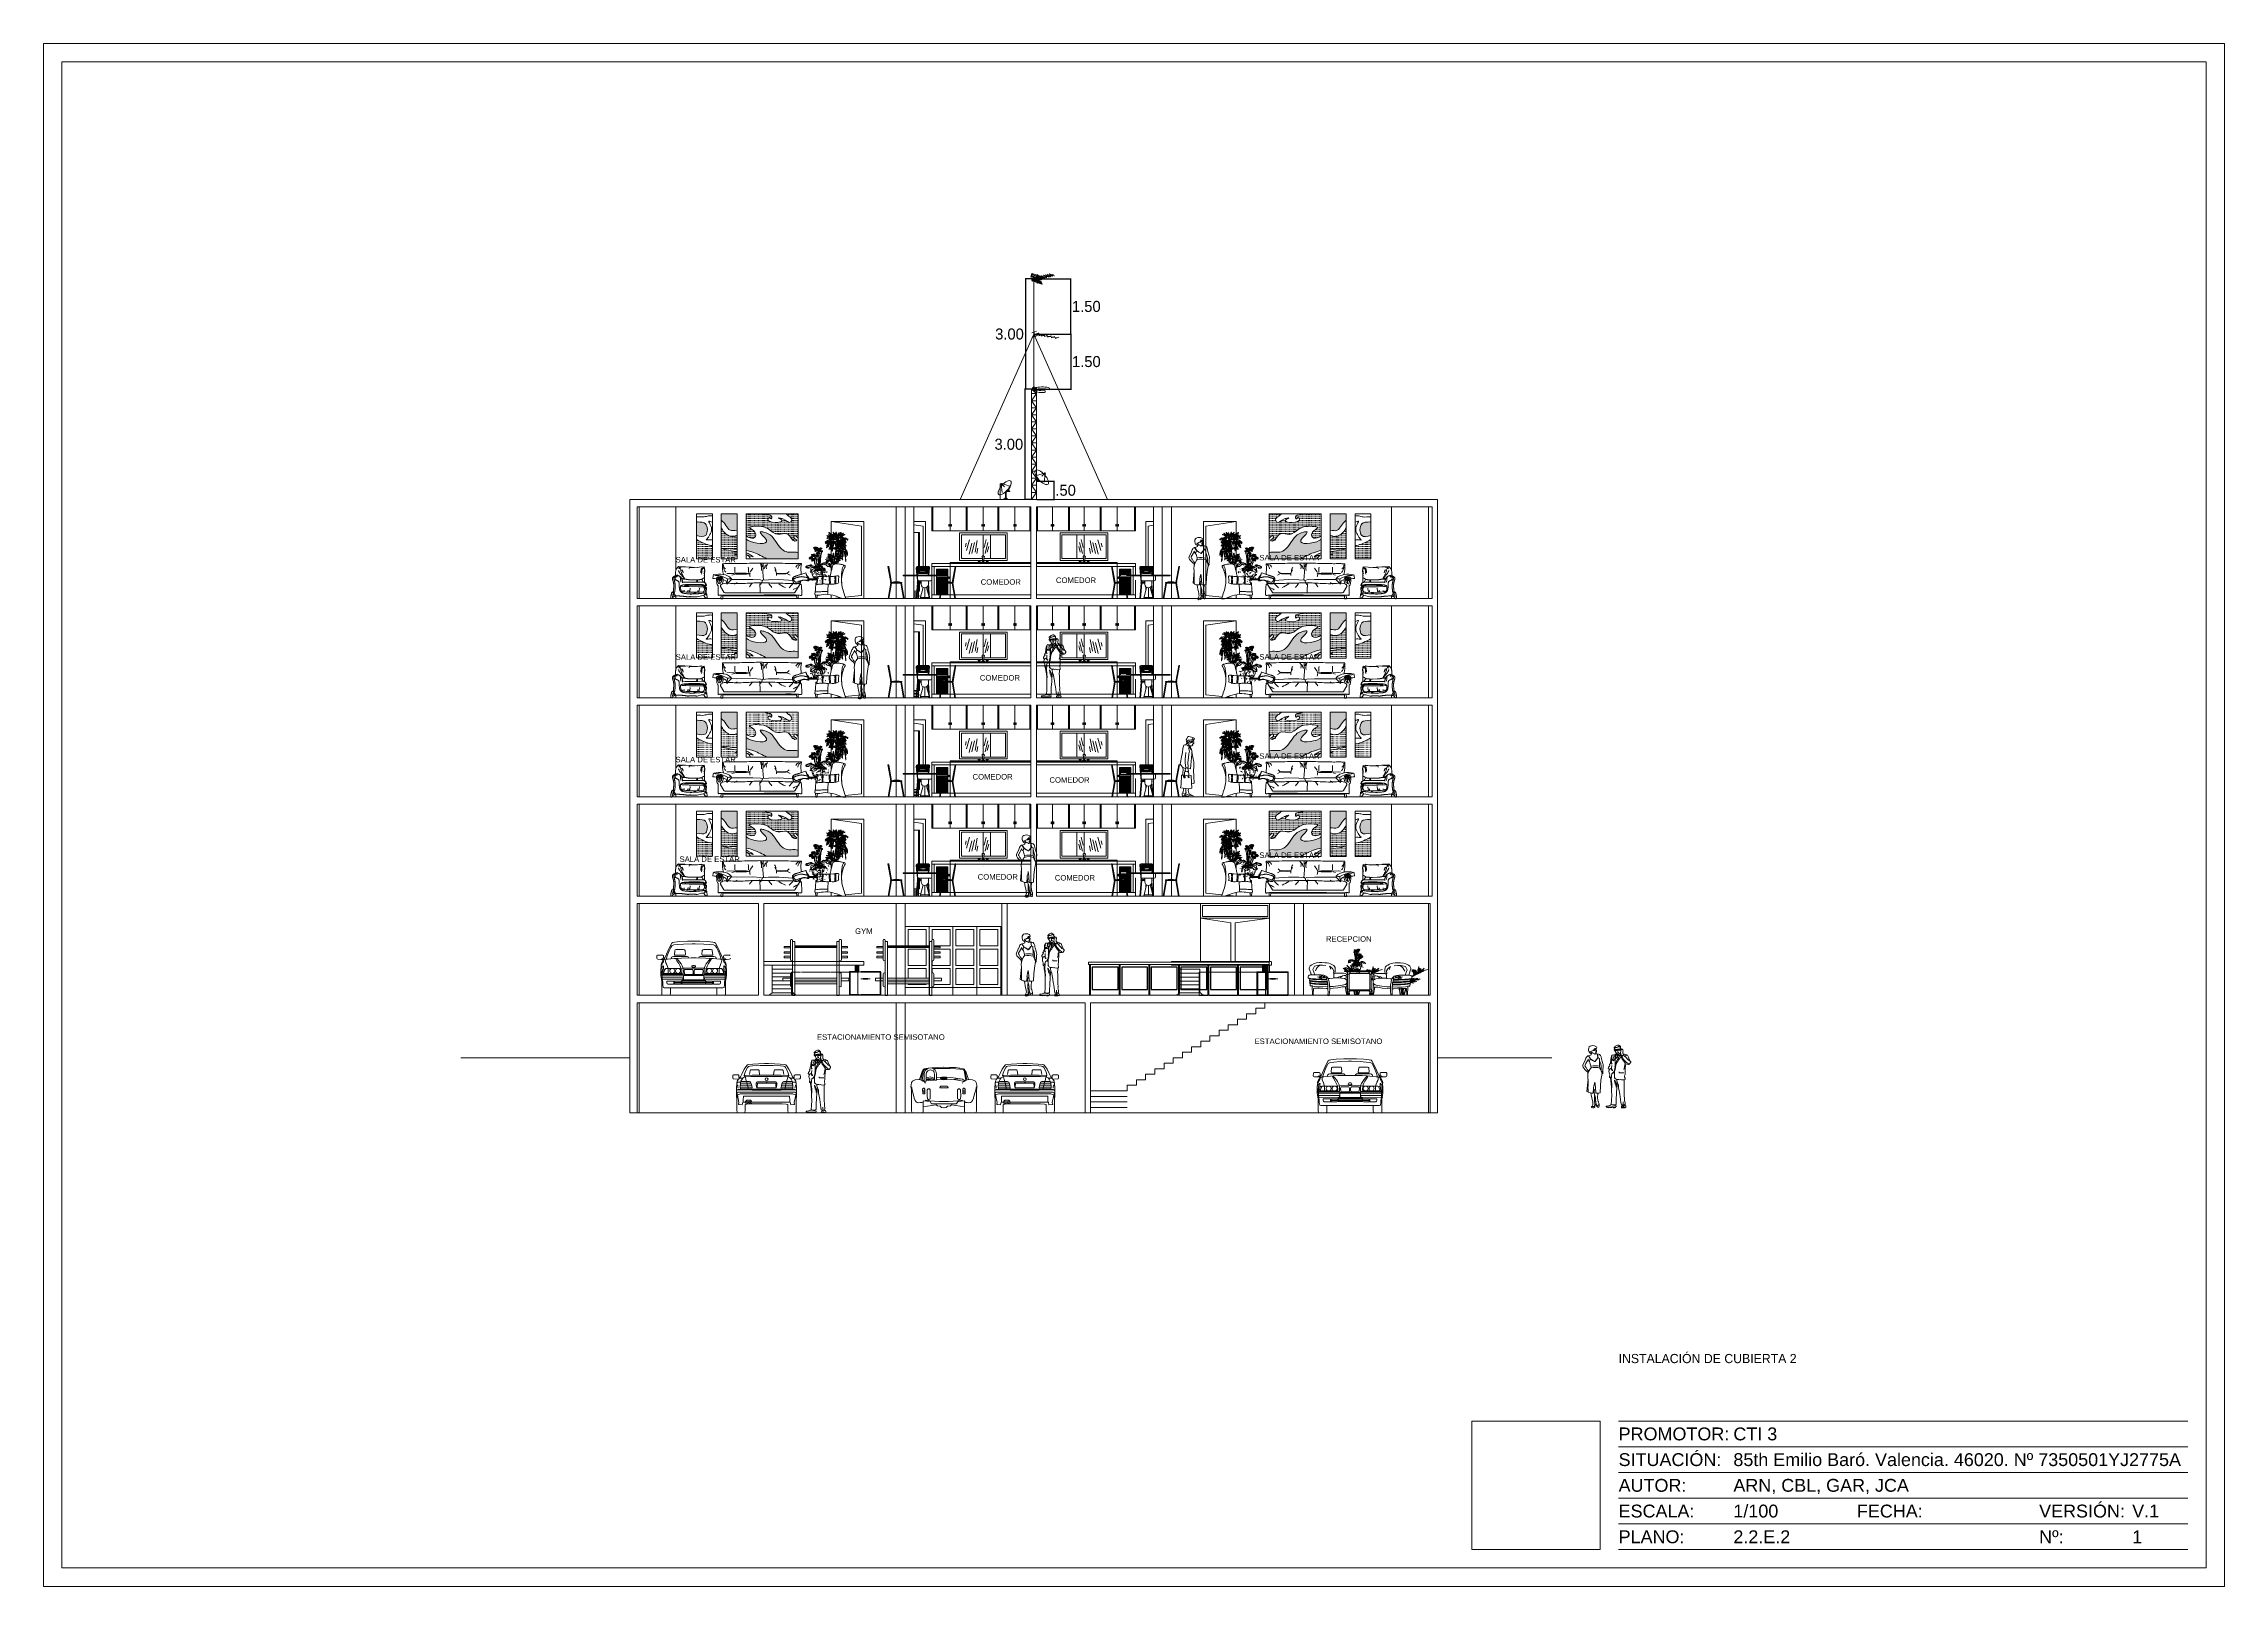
# Paper-space layout 'PARA CAPTURAS' of a CAD drawing. Header units: metres. Extents: x 0 to 5.4, y 0 to 3.82.
# The model-space entities are those that its viewports show. They can reach past a viewport. Long polylines and large blocks are cut down to what shows.
import ezdxf
from ezdxf.enums import TextEntityAlignment as Align

# ---------------------------------------------------------------- set-up
doc = ezdxf.new("R2018")
doc.units = ezdxf.units.M
doc.linetypes.add('0', pattern=[0])
doc.linetypes.add('DOT2', pattern=[0.125, 0, -0.125])
doc.layers.get('0').update_dxf_attribs({"color": 253, "lineweight": 0})
doc.layers.get('Defpoints').update_dxf_attribs({"color": 253, "lineweight": 0})
for name, color, linetype, lineweight in [('8', 253, 'Continuous', 0), ('CAY', 253, 'Continuous', 0), ('CORTE123', 253, 'Continuous', 0), ('CYAN', 253, 'Continuous', 0), ('DIEN HOA', 253, 'Continuous', 0), ('DIENHOA', 253, 'Continuous', 0), ('EFEC', 253, 'Continuous', 0), ('ICT_EXTERNA', 3, 'Continuous', 0), ('ICT_SUPERIOR', 30, 'Continuous', 0), ('ICT_TEXTS', 210, 'Continuous', 0), ('muebles', 253, 'Continuous', 0), ('NOITHAT', 253, 'Continuous', 0), ('PUERTAS', 253, 'Continuous', 0), ('ventanas', 253, 'Continuous', 30)]:
    doc.layers.add(name, color=color, linetype=linetype, lineweight=lineweight)
doc.layers.add('CAJETIN', color=7, linetype='Continuous', lineweight=0, true_color=0x000000)
doc.styles.get("Standard").update_dxf_attribs({"font": 'arial.ttf'})
doc.styles.add('style2', font='GOTHIC.TTF')
doc.dimstyles.new('COTA', dxfattribs={"dimscale": 0, "dimtxt": 0.535, "dimasz": 0.1035, "dimexe": 0.1, "dimexo": 0.1, "dimgap": 0.1275, "dimtad": 2, "dimtih": 1, "dimtoh": 1, "dimlfac": 0.1, "dimzin": 4, "dimdsep": 46, "dimtxsty": 'style2', "dimblk1": 'ARCHTICK', "dimblk2": 'ARCHTICK', "dimsah": 1, "dimcen": 0.1, "dimdle": 0.1, "dimclrd": 3, "dimclre": 3, "dimclrt": 3, "dimadec": 0, "dimazin": 0, "dimtfac": 0.2, "dimtofl": 0, "dimtmove": 2, "dimatfit": 3, "dimldrblk": 'ARCHTICK', "dimfxl": 1, "dimtolj": 1, "dimtzin": 0, "dimarcsym": 0})
picture_1 = doc.add_image_def('image1.png', size_in_pixel=(477, 477))

psp = doc.layouts.new('PARA CAPTURAS')

msp = doc.modelspace()

# ---------------------------------------------------------------- texts
at = {"linetype": 'Continuous', "char_height": 1.5, "attachment_point": 1}
for s, insert in [('SALA DE ESTAR', (1663904.324, 1363170.649)), ('SALA DE ESTAR', (1663745.333, 1363170.092)), ('COMEDOR', (1663828.428, 1363164.035)), ('COMEDOR', (1663848.923, 1363164.503)), ('SALA DE ESTAR', (1663745.349, 1363143.601)), ('SALA DE ESTAR', (1663904.324, 1363143.649)), ('COMEDOR', (1663828.194, 1363137.94)), ('SALA DE ESTAR', (1663745.302, 1363115.675)), ('SALA DE ESTAR', (1663904.324, 1363116.649)), ('COMEDOR', (1663826.202, 1363111.002)), ('COMEDOR', (1663847.15, 1363110.139)), ('SALA DE ESTAR', (1663746.396, 1363088.59, -3.477)), ('SALA DE ESTAR', (1663904.324, 1363089.649)), ('COMEDOR', (1663827.607, 1363083.74)), ('COMEDOR', (1663848.616, 1363083.507)), ('GYM', (1663794.21, 1363068.978)), ('RECEPCION', (1663922.454, 1363066.848)), ('ESTACIONAMIENTO SEMISOTANO\\P ', (1663783.825, 1363040.142)), ('ESTACIONAMIENTO SEMISOTANO\\P ', (1663903.023, 1363038.992))]:
    msp.add_mtext_dynamic_manual_height_columns(s, width=45.32036, gutter_width=125, heights=[0], dxfattribs=dict(at, insert=insert))

# ---------------------------------------------------------------- blocks, each defined once
blk = doc.blocks.new('*U53')
at = {"layer": '8', "color": 0}
blk.add_point((0, 0), dxfattribs=at)
blk = doc.blocks.new('A$C307418F7')
at = {"layer": '8', "linetype": 'DOT2'}
h = blk.add_hatch(dxfattribs=at)
h.set_pattern_fill('SWAMP', color=256, scale=7, angle=45, style=0)
h.set_pattern_definition([(302.982, (8755.15, 550.56), (-80.769, -158.3954), [22.225, -155.575]), (212.982, (8761.2, 541.24), (-177.559, -9.2493), [11.1125, -296.8462]), (212.982, (8762.71, 538.91), (-177.559, -9.2493), [8.89, -299.0687]), (212.982, (8759.69, 543.57), (-177.559, -9.2493), [8.89, -299.0687]), (242.982, (8764.23, 536.58), (-177.559, -9.2496), [7.112, -170.688]), (182.982, (8758.18, 545.9), (-96.79, 149.1458), [7.112, -170.688])])
edge = h.paths.add_edge_path()
edge.add_spline(control_points=[(1307, 754), (1307, 751), (1306, 749), (1306, 747)], knot_values=[186.426901, 186.426901, 186.426901, 186.426901, 196.025939, 196.025939, 196.025939, 196.025939], degree=3, periodic=0)
edge.add_spline(control_points=[(1306, 747), (1303, 734), (1298, 713), (1294, 693), (1293, 686)], knot_values=[196.025939, 196.025939, 196.025939, 196.025939, 249.99819, 283.171243, 283.171243, 283.171243, 283.171243], degree=3, periodic=0)
edge.add_line((1293, 686), (1111, 725))
edge.add_spline(control_points=[(1111, 725), (1113, 732), (1118, 752), (1122, 773), (1124, 786)], knot_values=[196.025939, 196.025939, 196.025939, 196.025939, 229.198992, 283.171243, 283.171243, 283.171243, 283.171243], degree=3, periodic=0)
edge.add_spline(control_points=[(1124, 786), (1125, 788), (1125, 790), (1126, 792)], knot_values=[186.426901, 186.426901, 186.426901, 186.426901, 196.025939, 196.025939, 196.025939, 196.025939], degree=3, periodic=0)
edge.add_spline(control_points=[(1126, 792), (1131, 818), (1139, 847), (1159, 867), (1161, 869)], knot_values=[62.590189, 62.590189, 62.590189, 62.590189, 171.893266, 186.426901, 186.426901, 186.426901, 186.426901], degree=3, periodic=0)
edge.add_spline(control_points=[(1161, 869), (1164, 872), (1167, 875), (1170, 877)], knot_values=[45.709957, 45.709957, 45.709957, 45.709957, 62.590189, 62.590189, 62.590189, 62.590189], degree=3, periodic=0)
edge.add_spline(control_points=[(1170, 877), (1178, 884), (1187, 890), (1196, 896)], knot_values=[0, 0, 0, 0, 45.709957, 45.709957, 45.709957, 45.709957], degree=3, periodic=0)
edge.add_line((1196, 896), (1285, 877))
edge.add_spline(control_points=[(1285, 877), (1295, 861), (1319, 824), (1313, 780), (1307, 754)], knot_values=[0, 0, 0, 0, 77.123824, 186.426901, 186.426901, 186.426901, 186.426901], degree=3, periodic=0)
h = blk.add_hatch(dxfattribs=at)
h.set_pattern_fill('SWAMP', color=256, scale=7, angle=45, style=0)
h.set_pattern_definition([(45, (8635.7, -512.3), (-46.0178, 171.7414), [22.225, -155.575]), (135, (8643.55, -504.45), (-171.7414, 46.0178), [11.1125, -296.8462]), (135, (8645.52, -502.48), (-171.7414, 46.0178), [8.89, -299.0687]), (135, (8641.59, -506.41), (-171.7414, 46.0178), [8.89, -299.0687]), (105, (8647.48, -500.52), (-171.7413, 46.018), [7.112, -170.688]), (165, (8639.62, -508.37), (-125.7235, -125.7233), [7.112, -170.688])])
edge = h.paths.add_edge_path()
edge.add_spline(control_points=[(1309, 840), (1309, 842), (1309, 844), (1309, 847)], knot_values=[186.426901, 186.426901, 186.426901, 186.426901, 196.025939, 196.025939, 196.025939, 196.025939], degree=3, periodic=0)
edge.add_spline(control_points=[(1309, 847), (1309, 860), (1308, 881), (1309, 901), (1309, 909)], knot_values=[196.025939, 196.025939, 196.025939, 196.025939, 249.99819, 283.171243, 283.171243, 283.171243, 283.171243], degree=3, periodic=0)
edge.add_line((1309, 909), (1123, 909))
edge.add_spline(control_points=[(1123, 909), (1123, 901), (1124, 881), (1123, 860), (1123, 847)], knot_values=[196.025939, 196.025939, 196.025939, 196.025939, 229.198992, 283.171243, 283.171243, 283.171243, 283.171243], degree=3, periodic=0)
edge.add_spline(control_points=[(1123, 847), (1123, 844), (1123, 842), (1123, 840)], knot_values=[186.426901, 186.426901, 186.426901, 186.426901, 196.025939, 196.025939, 196.025939, 196.025939], degree=3, periodic=0)
edge.add_spline(control_points=[(1123, 840), (1123, 813), (1125, 784), (1140, 760), (1141, 757)], knot_values=[62.590189, 62.590189, 62.590189, 62.590189, 171.893266, 186.426901, 186.426901, 186.426901, 186.426901], degree=3, periodic=0)
edge.add_spline(control_points=[(1141, 757), (1144, 754), (1146, 751), (1148, 748)], knot_values=[45.709957, 45.709957, 45.709957, 45.709957, 62.590189, 62.590189, 62.590189, 62.590189], degree=3, periodic=0)
edge.add_spline(control_points=[(1148, 748), (1155, 739), (1163, 732), (1171, 724)], knot_values=[0, 0, 0, 0, 45.709957, 45.709957, 45.709957, 45.709957], degree=3, periodic=0)
edge.add_line((1171, 724), (1261, 724))
edge.add_spline(control_points=[(1261, 724), (1274, 737), (1306, 769), (1309, 813), (1309, 840)], knot_values=[0, 0, 0, 0, 77.123824, 186.426901, 186.426901, 186.426901, 186.426901], degree=3, periodic=0)
h = blk.add_hatch(dxfattribs=at)
h.set_pattern_fill('SWAMP', color=256, scale=7, angle=-25.01693, style=0)
h.set_pattern_definition([(334.983, (2535.2, -6608.08), (145.6752, 101.9386), [22.225, -155.575]), (64.9831, (2545.27, -6612.78), (-15.4441, 177.1277), [11.1125, -296.8462]), (64.9831, (2547.79, -6613.95), (-15.4441, 177.1277), [8.89, -299.0687]), (64.9831, (2542.76, -6611.6), (-15.4441, 177.1277), [8.89, -299.0687]), (34.983, (2550.31, -6615.13), (-15.4438, 177.1277), [7.112, -170.688]), (94.983, (2540.24, -6610.43), (-161.119, 75.1892), [7.112, -170.688])])
edge = h.paths.add_edge_path()
edge.add_spline(control_points=[(1302, 740), (1304, 741), (1306, 741), (1309, 742)], knot_values=[186.426901, 186.426901, 186.426901, 186.426901, 196.025939, 196.025939, 196.025939, 196.025939], degree=3, periodic=0)
edge.add_spline(control_points=[(1309, 742), (1321, 747), (1341, 755), (1360, 761), (1367, 763)], knot_values=[196.025939, 196.025939, 196.025939, 196.025939, 249.99819, 283.171243, 283.171243, 283.171243, 283.171243], degree=3, periodic=0)
edge.add_line((1367, 763), (1303, 938))
edge.add_spline(control_points=[(1303, 938), (1296, 935), (1278, 928), (1257, 921), (1245, 917)], knot_values=[196.025939, 196.025939, 196.025939, 196.025939, 229.198992, 283.171243, 283.171243, 283.171243, 283.171243], degree=3, periodic=0)
edge.add_spline(control_points=[(1245, 917), (1243, 916), (1241, 915), (1238, 914)], knot_values=[186.426901, 186.426901, 186.426901, 186.426901, 196.025939, 196.025939, 196.025939, 196.025939], degree=3, periodic=0)
edge.add_spline(control_points=[(1238, 914), (1214, 905), (1187, 893), (1169, 871), (1167, 869)], knot_values=[62.590189, 62.590189, 62.590189, 62.590189, 171.893266, 186.426901, 186.426901, 186.426901, 186.426901], degree=3, periodic=0)
edge.add_spline(control_points=[(1167, 869), (1165, 866), (1163, 862), (1161, 859)], knot_values=[45.709957, 45.709957, 45.709957, 45.709957, 62.590189, 62.590189, 62.590189, 62.590189], degree=3, periodic=0)
edge.add_spline(control_points=[(1161, 859), (1155, 850), (1151, 840), (1146, 830)], knot_values=[0, 0, 0, 0, 45.709957, 45.709957, 45.709957, 45.709957], degree=3, periodic=0)
edge.add_line((1146, 830), (1177, 745))
edge.add_spline(control_points=[(1177, 745), (1194, 737), (1234, 718), (1277, 731), (1302, 740)], knot_values=[0, 0, 0, 0, 77.123824, 186.426901, 186.426901, 186.426901, 186.426901], degree=3, periodic=0)
h = blk.add_hatch(dxfattribs=at)
h.set_pattern_fill('SWAMP', color=256, scale=7, angle=45, style=0)
h.set_pattern_definition([(302.982, (8792.53, 616.96), (-80.769, -158.3954), [22.225, -155.575]), (212.982, (8798.58, 607.64), (-177.559, -9.2493), [11.1125, -296.8462]), (212.982, (8800.09, 605.31), (-177.559, -9.2493), [8.89, -299.0687]), (212.982, (8797.07, 609.97), (-177.559, -9.2493), [8.89, -299.0687]), (242.982, (8801.6, 602.98), (-177.559, -9.2496), [7.112, -170.688]), (182.982, (8795.56, 612.3), (-96.79, 149.1458), [7.112, -170.688])])
edge = h.paths.add_edge_path()
edge.add_spline(control_points=[(1345, 820), (1344, 818), (1344, 816), (1343, 813)], knot_values=[186.426901, 186.426901, 186.426901, 186.426901, 196.025939, 196.025939, 196.025939, 196.025939], degree=3, periodic=0)
edge.add_spline(control_points=[(1343, 813), (1340, 800), (1335, 780), (1332, 760), (1331, 752)], knot_values=[196.025939, 196.025939, 196.025939, 196.025939, 249.99819, 283.171243, 283.171243, 283.171243, 283.171243], degree=3, periodic=0)
edge.add_line((1331, 752), (1148, 791))
edge.add_spline(control_points=[(1148, 791), (1150, 799), (1155, 818), (1159, 839), (1162, 852)], knot_values=[196.025939, 196.025939, 196.025939, 196.025939, 229.198992, 283.171243, 283.171243, 283.171243, 283.171243], degree=3, periodic=0)
edge.add_spline(control_points=[(1162, 852), (1162, 854), (1162, 857), (1163, 859)], knot_values=[186.426901, 186.426901, 186.426901, 186.426901, 196.025939, 196.025939, 196.025939, 196.025939], degree=3, periodic=0)
edge.add_spline(control_points=[(1163, 859), (1168, 885), (1177, 913), (1196, 934), (1198, 936)], knot_values=[62.590189, 62.590189, 62.590189, 62.590189, 171.893266, 186.426901, 186.426901, 186.426901, 186.426901], degree=3, periodic=0)
edge.add_spline(control_points=[(1198, 936), (1201, 939), (1204, 941), (1207, 944)], knot_values=[45.709957, 45.709957, 45.709957, 45.709957, 62.590189, 62.590189, 62.590189, 62.590189], degree=3, periodic=0)
edge.add_spline(control_points=[(1207, 944), (1215, 950), (1225, 956), (1234, 962)], knot_values=[0, 0, 0, 0, 45.709957, 45.709957, 45.709957, 45.709957], degree=3, periodic=0)
edge.add_line((1234, 962), (1322, 943))
edge.add_spline(control_points=[(1322, 943), (1332, 928), (1356, 890), (1350, 846), (1345, 820)], knot_values=[0, 0, 0, 0, 77.123824, 186.426901, 186.426901, 186.426901, 186.426901], degree=3, periodic=0)
h = blk.add_hatch(dxfattribs=at)
h.set_pattern_fill('SWAMP', color=256, scale=7, angle=45, style=0)
h.set_pattern_definition([(38.6404, (763.63, 8231.57), (165.5872, -64.758), [22.225, -155.575]), (308.6404, (772.31, 8238.505), (26.7112, -175.7818), [11.1125, -296.8462]), (308.6404, (774.48, 8240.24), (26.7112, -175.7818), [8.89, -299.0687]), (308.6404, (770.14, 8236.77), (26.7112, -175.7818), [8.89, -299.0687]), (338.6404, (776.65, 8241.97), (26.7115, -175.7818), [7.112, -170.688]), (278.6404, (767.97, 8235.04), (-138.8757, -111.0237), [7.112, -170.688])])
edge = h.paths.add_edge_path()
edge.add_spline(control_points=[(1296, 800), (1298, 800), (1300, 799), (1303, 799)], knot_values=[186.426901, 186.426901, 186.426901, 186.426901, 196.025939, 196.025939, 196.025939, 196.025939], degree=3, periodic=0)
edge.add_spline(control_points=[(1303, 799), (1316, 797), (1337, 794), (1357, 793), (1365, 793)], knot_values=[196.025939, 196.025939, 196.025939, 196.025939, 249.99819, 283.171243, 283.171243, 283.171243, 283.171243], degree=3, periodic=0)
edge.add_line((1365, 793), (1344, 607))
edge.add_spline(control_points=[(1344, 607), (1336, 608), (1316, 612), (1295, 613), (1282, 615)], knot_values=[196.025939, 196.025939, 196.025939, 196.025939, 229.198992, 283.171243, 283.171243, 283.171243, 283.171243], degree=3, periodic=0)
edge.add_spline(control_points=[(1282, 615), (1280, 615), (1278, 615), (1275, 615)], knot_values=[186.426901, 186.426901, 186.426901, 186.426901, 196.025939, 196.025939, 196.025939, 196.025939], degree=3, periodic=0)
edge.add_spline(control_points=[(1275, 615), (1249, 618), (1220, 624), (1198, 641), (1195, 643)], knot_values=[62.590189, 62.590189, 62.590189, 62.590189, 171.893266, 186.426901, 186.426901, 186.426901, 186.426901], degree=3, periodic=0)
edge.add_spline(control_points=[(1195, 643), (1192, 645), (1189, 648), (1187, 651)], knot_values=[45.709957, 45.709957, 45.709957, 45.709957, 62.590189, 62.590189, 62.590189, 62.590189], degree=3, periodic=0)
edge.add_spline(control_points=[(1187, 651), (1179, 658), (1172, 667), (1165, 676)], knot_values=[0, 0, 0, 0, 45.709957, 45.709957, 45.709957, 45.709957], degree=3, periodic=0)
edge.add_line((1165, 676), (1175, 765))
edge.add_spline(control_points=[(1175, 765), (1190, 777), (1225, 805), (1269, 803), (1296, 800)], knot_values=[0, 0, 0, 0, 77.123824, 186.426901, 186.426901, 186.426901, 186.426901], degree=3, periodic=0)
h = blk.add_hatch(dxfattribs=at)
h.set_pattern_fill('SWAMP', color=256, scale=7, angle=45, style=0)
h.set_pattern_definition([(302.982, (8824.18, 564.26), (-80.769, -158.3954), [22.225, -155.575]), (212.982, (8830.23, 554.94), (-177.559, -9.2493), [11.1125, -296.8462]), (212.982, (8831.74, 552.61), (-177.559, -9.2493), [8.89, -299.0687]), (212.982, (8828.715, 557.27), (-177.559, -9.2493), [8.89, -299.0687]), (242.982, (8833.25, 550.28), (-177.559, -9.2496), [7.112, -170.688]), (182.982, (8827.2, 559.6), (-96.79, 149.1458), [7.112, -170.688])])
edge = h.paths.add_edge_path()
edge.add_spline(control_points=[(1376, 767), (1376, 765), (1375, 763), (1375, 761)], knot_values=[186.426901, 186.426901, 186.426901, 186.426901, 196.025939, 196.025939, 196.025939, 196.025939], degree=3, periodic=0)
edge.add_spline(control_points=[(1375, 761), (1372, 748), (1367, 727), (1363, 707), (1362, 700)], knot_values=[196.025939, 196.025939, 196.025939, 196.025939, 249.99819, 283.171243, 283.171243, 283.171243, 283.171243], degree=3, periodic=0)
edge.add_line((1362, 700), (1180, 738))
edge.add_spline(control_points=[(1180, 738), (1182, 746), (1187, 765), (1191, 786), (1193, 799)], knot_values=[196.025939, 196.025939, 196.025939, 196.025939, 229.198992, 283.171243, 283.171243, 283.171243, 283.171243], degree=3, periodic=0)
edge.add_spline(control_points=[(1193, 799), (1194, 802), (1194, 804), (1195, 806)], knot_values=[186.426901, 186.426901, 186.426901, 186.426901, 196.025939, 196.025939, 196.025939, 196.025939], degree=3, periodic=0)
edge.add_spline(control_points=[(1195, 806), (1200, 832), (1208, 860), (1228, 881), (1230, 883)], knot_values=[62.590189, 62.590189, 62.590189, 62.590189, 171.893266, 186.426901, 186.426901, 186.426901, 186.426901], degree=3, periodic=0)
edge.add_spline(control_points=[(1230, 883), (1233, 886), (1236, 888), (1239, 891)], knot_values=[45.709957, 45.709957, 45.709957, 45.709957, 62.590189, 62.590189, 62.590189, 62.590189], degree=3, periodic=0)
edge.add_spline(control_points=[(1239, 891), (1247, 897), (1256, 903), (1265, 910)], knot_values=[0, 0, 0, 0, 45.709957, 45.709957, 45.709957, 45.709957], degree=3, periodic=0)
edge.add_line((1265, 910), (1354, 891))
edge.add_spline(control_points=[(1354, 891), (1364, 875), (1388, 837), (1382, 793), (1376, 767)], knot_values=[0, 0, 0, 0, 77.123824, 186.426901, 186.426901, 186.426901, 186.426901], degree=3, periodic=0)
h = blk.add_hatch(dxfattribs=at)
h.set_pattern_fill('SWAMP', color=256, scale=7, angle=-25.01693, style=0)
h.set_pattern_definition([(334.983, (2572.58, -6541.68), (145.6752, 101.9386), [22.225, -155.575]), (64.9831, (2582.65, -6546.38), (-15.4441, 177.1277), [11.1125, -296.8462]), (64.9831, (2585.17, -6547.55), (-15.4441, 177.1277), [8.89, -299.0687]), (64.9831, (2580.14, -6545.2), (-15.4441, 177.1277), [8.89, -299.0687]), (34.983, (2587.69, -6548.73), (-15.4438, 177.1277), [7.112, -170.688]), (94.983, (2577.62, -6544.03), (-161.119, 75.1892), [7.112, -170.688])])
edge = h.paths.add_edge_path()
edge.add_spline(control_points=[(1339, 806), (1342, 807), (1344, 808), (1346, 809)], knot_values=[186.426901, 186.426901, 186.426901, 186.426901, 196.025939, 196.025939, 196.025939, 196.025939], degree=3, periodic=0)
edge.add_spline(control_points=[(1346, 809), (1358, 813), (1378, 821), (1397, 827), (1405, 830)], knot_values=[196.025939, 196.025939, 196.025939, 196.025939, 249.99819, 283.171243, 283.171243, 283.171243, 283.171243], degree=3, periodic=0)
edge.add_line((1405, 830), (1341, 1005))
edge.add_spline(control_points=[(1341, 1005), (1334, 1002), (1315, 994), (1295, 987), (1282, 983)], knot_values=[196.025939, 196.025939, 196.025939, 196.025939, 229.198992, 283.171243, 283.171243, 283.171243, 283.171243], degree=3, periodic=0)
edge.add_spline(control_points=[(1282, 983), (1280, 982), (1278, 982), (1276, 981)], knot_values=[186.426901, 186.426901, 186.426901, 186.426901, 196.025939, 196.025939, 196.025939, 196.025939], degree=3, periodic=0)
edge.add_spline(control_points=[(1276, 981), (1251, 972), (1224, 960), (1206, 938), (1204, 935)], knot_values=[62.590189, 62.590189, 62.590189, 62.590189, 171.893266, 186.426901, 186.426901, 186.426901, 186.426901], degree=3, periodic=0)
edge.add_spline(control_points=[(1204, 935), (1202, 932), (1200, 929), (1198, 925)], knot_values=[45.709957, 45.709957, 45.709957, 45.709957, 62.590189, 62.590189, 62.590189, 62.590189], degree=3, periodic=0)
edge.add_spline(control_points=[(1198, 925), (1193, 916), (1188, 906), (1183, 896)], knot_values=[0, 0, 0, 0, 45.709957, 45.709957, 45.709957, 45.709957], degree=3, periodic=0)
edge.add_line((1183, 896), (1214, 811))
edge.add_spline(control_points=[(1214, 811), (1231, 804), (1272, 785), (1314, 797), (1339, 806)], knot_values=[0, 0, 0, 0, 77.123824, 186.426901, 186.426901, 186.426901, 186.426901], degree=3, periodic=0)
h = blk.add_hatch(dxfattribs=at)
h.set_pattern_fill('SWAMP', color=256, scale=7, angle=45, style=0)
h.set_pattern_definition([(38.6404, (801, 8297.97), (165.5872, -64.758), [22.225, -155.575]), (308.6404, (809.69, 8304.91), (26.7112, -175.7818), [11.1125, -296.8462]), (308.6404, (811.86, 8306.64), (26.7112, -175.7818), [8.89, -299.0687]), (308.6404, (807.52, 8303.17), (26.7112, -175.7818), [8.89, -299.0687]), (338.6404, (814.03, 8308.38), (26.7115, -175.7818), [7.112, -170.688]), (278.6404, (805.35, 8301.44), (-138.8757, -111.0237), [7.112, -170.688])])
edge = h.paths.add_edge_path()
edge.add_spline(control_points=[(1333, 866), (1335, 866), (1338, 866), (1340, 866)], knot_values=[186.426901, 186.426901, 186.426901, 186.426901, 196.025939, 196.025939, 196.025939, 196.025939], degree=3, periodic=0)
edge.add_spline(control_points=[(1340, 866), (1353, 864), (1374, 861), (1394, 860), (1402, 859)], knot_values=[196.025939, 196.025939, 196.025939, 196.025939, 249.99819, 283.171243, 283.171243, 283.171243, 283.171243], degree=3, periodic=0)
edge.add_line((1402, 859), (1381, 674))
edge.add_spline(control_points=[(1381, 674), (1374, 675), (1354, 678), (1333, 680), (1320, 681)], knot_values=[196.025939, 196.025939, 196.025939, 196.025939, 229.198992, 283.171243, 283.171243, 283.171243, 283.171243], degree=3, periodic=0)
edge.add_spline(control_points=[(1320, 681), (1317, 681), (1315, 681), (1313, 682)], knot_values=[186.426901, 186.426901, 186.426901, 186.426901, 196.025939, 196.025939, 196.025939, 196.025939], degree=3, periodic=0)
edge.add_spline(control_points=[(1313, 682), (1286, 685), (1257, 690), (1235, 707), (1232, 709)], knot_values=[62.590189, 62.590189, 62.590189, 62.590189, 171.893266, 186.426901, 186.426901, 186.426901, 186.426901], degree=3, periodic=0)
edge.add_spline(control_points=[(1232, 709), (1230, 712), (1227, 714), (1224, 717)], knot_values=[45.709957, 45.709957, 45.709957, 45.709957, 62.590189, 62.590189, 62.590189, 62.590189], degree=3, periodic=0)
edge.add_spline(control_points=[(1224, 717), (1217, 725), (1210, 733), (1203, 742)], knot_values=[0, 0, 0, 0, 45.709957, 45.709957, 45.709957, 45.709957], degree=3, periodic=0)
edge.add_line((1203, 742), (1213, 832))
edge.add_spline(control_points=[(1213, 832), (1227, 843), (1262, 871), (1307, 869), (1333, 866)], knot_values=[0, 0, 0, 0, 77.123824, 186.426901, 186.426901, 186.426901, 186.426901], degree=3, periodic=0)
h = blk.add_hatch(dxfattribs=at)
h.set_pattern_fill('SWAMP', color=256, scale=7, angle=-25.01693, style=0)
h.set_pattern_definition([(334.983, (2604.23, -6594.37), (145.6752, 101.9386), [22.225, -155.575]), (64.9831, (2614.3, -6599.07), (-15.4441, 177.1277), [11.1125, -296.8462]), (64.9831, (2616.82, -6600.25), (-15.4441, 177.1277), [8.89, -299.0687]), (64.9831, (2611.78, -6597.9), (-15.4441, 177.1277), [8.89, -299.0687]), (34.983, (2619.34, -6601.42), (-15.4438, 177.1277), [7.112, -170.688]), (94.983, (2609.27, -6596.72), (-161.119, 75.1892), [7.112, -170.688])])
edge = h.paths.add_edge_path()
edge.add_spline(control_points=[(1371, 754), (1373, 754), (1375, 755), (1378, 756)], knot_values=[186.426901, 186.426901, 186.426901, 186.426901, 196.025939, 196.025939, 196.025939, 196.025939], degree=3, periodic=0)
edge.add_spline(control_points=[(1378, 756), (1390, 761), (1410, 769), (1429, 775), (1436, 777)], knot_values=[196.025939, 196.025939, 196.025939, 196.025939, 249.99819, 283.171243, 283.171243, 283.171243, 283.171243], degree=3, periodic=0)
edge.add_line((1436, 777), (1372, 952))
edge.add_spline(control_points=[(1372, 952), (1365, 949), (1347, 941), (1326, 935), (1314, 930)], knot_values=[196.025939, 196.025939, 196.025939, 196.025939, 229.198992, 283.171243, 283.171243, 283.171243, 283.171243], degree=3, periodic=0)
edge.add_spline(control_points=[(1314, 930), (1312, 930), (1310, 929), (1308, 928)], knot_values=[186.426901, 186.426901, 186.426901, 186.426901, 196.025939, 196.025939, 196.025939, 196.025939], degree=3, periodic=0)
edge.add_spline(control_points=[(1308, 928), (1283, 919), (1256, 907), (1238, 885), (1236, 882)], knot_values=[62.590189, 62.590189, 62.590189, 62.590189, 171.893266, 186.426901, 186.426901, 186.426901, 186.426901], degree=3, periodic=0)
edge.add_spline(control_points=[(1236, 882), (1234, 879), (1232, 876), (1230, 873)], knot_values=[45.709957, 45.709957, 45.709957, 45.709957, 62.590189, 62.590189, 62.590189, 62.590189], degree=3, periodic=0)
edge.add_spline(control_points=[(1230, 873), (1224, 864), (1220, 854), (1215, 844)], knot_values=[0, 0, 0, 0, 45.709957, 45.709957, 45.709957, 45.709957], degree=3, periodic=0)
edge.add_line((1215, 844), (1246, 759))
edge.add_spline(control_points=[(1246, 759), (1263, 751), (1303, 732), (1346, 744), (1371, 754)], knot_values=[0, 0, 0, 0, 77.123824, 186.426901, 186.426901, 186.426901, 186.426901], degree=3, periodic=0)
h = blk.add_hatch(dxfattribs=at)
h.set_pattern_fill('SWAMP', color=256, scale=7, angle=45, style=0)
h.set_pattern_definition([(45, (8744.19, -508.67), (-46.0178, 171.7414), [22.225, -155.575]), (135, (8752.045, -500.81), (-171.7414, 46.0178), [11.1125, -296.8462]), (135, (8754.01, -498.84), (-171.7414, 46.0178), [8.89, -299.0687]), (135, (8750.08, -502.77), (-171.7414, 46.0178), [8.89, -299.0687]), (105, (8755.97, -496.88), (-171.7413, 46.018), [7.112, -170.688]), (165, (8748.12, -504.74), (-125.7235, -125.7233), [7.112, -170.688])])
edge = h.paths.add_edge_path()
edge.add_spline(control_points=[(1417, 843), (1417, 846), (1417, 848), (1417, 850)], knot_values=[186.426901, 186.426901, 186.426901, 186.426901, 196.025939, 196.025939, 196.025939, 196.025939], degree=3, periodic=0)
edge.add_spline(control_points=[(1417, 850), (1417, 864), (1416, 885), (1417, 905), (1418, 913)], knot_values=[196.025939, 196.025939, 196.025939, 196.025939, 249.99819, 283.171243, 283.171243, 283.171243, 283.171243], degree=3, periodic=0)
edge.add_line((1418, 913), (1231, 913))
edge.add_spline(control_points=[(1231, 913), (1231, 905), (1232, 885), (1232, 864), (1232, 850)], knot_values=[196.025939, 196.025939, 196.025939, 196.025939, 229.198992, 283.171243, 283.171243, 283.171243, 283.171243], degree=3, periodic=0)
edge.add_spline(control_points=[(1232, 850), (1232, 848), (1231, 846), (1231, 843)], knot_values=[186.426901, 186.426901, 186.426901, 186.426901, 196.025939, 196.025939, 196.025939, 196.025939], degree=3, periodic=0)
edge.add_spline(control_points=[(1231, 843), (1231, 817), (1233, 787), (1248, 763), (1250, 761)], knot_values=[62.590189, 62.590189, 62.590189, 62.590189, 171.893266, 186.426901, 186.426901, 186.426901, 186.426901], degree=3, periodic=0)
edge.add_spline(control_points=[(1250, 761), (1252, 758), (1254, 754), (1257, 751)], knot_values=[45.709957, 45.709957, 45.709957, 45.709957, 62.590189, 62.590189, 62.590189, 62.590189], degree=3, periodic=0)
edge.add_spline(control_points=[(1257, 751), (1264, 743), (1271, 735), (1279, 728)], knot_values=[0, 0, 0, 0, 45.709957, 45.709957, 45.709957, 45.709957], degree=3, periodic=0)
edge.add_line((1279, 728), (1369, 728))
edge.add_spline(control_points=[(1369, 728), (1383, 741), (1414, 772), (1417, 817), (1417, 843)], knot_values=[0, 0, 0, 0, 77.123824, 186.426901, 186.426901, 186.426901, 186.426901], degree=3, periodic=0)
h = blk.add_hatch(dxfattribs=at)
h.set_pattern_fill('SWAMP', color=256, scale=7, angle=45, style=0)
h.set_pattern_definition([(38.6404, (832.65, 8245.27), (165.5872, -64.758), [22.225, -155.575]), (308.6404, (841.33, 8252.21), (26.7112, -175.7818), [11.1125, -296.8462]), (308.6404, (843.5, 8253.94), (26.7112, -175.7818), [8.89, -299.0687]), (308.6404, (839.16, 8250.475), (26.7112, -175.7818), [8.89, -299.0687]), (338.6404, (845.67, 8255.68), (26.7115, -175.7818), [7.112, -170.688]), (278.6404, (837, 8248.74), (-138.8757, -111.0237), [7.112, -170.688])])
edge = h.paths.add_edge_path()
edge.add_spline(control_points=[(1365, 814), (1367, 813), (1369, 813), (1372, 813)], knot_values=[186.426901, 186.426901, 186.426901, 186.426901, 196.025939, 196.025939, 196.025939, 196.025939], degree=3, periodic=0)
edge.add_spline(control_points=[(1372, 813), (1385, 811), (1406, 808), (1426, 807), (1434, 806)], knot_values=[196.025939, 196.025939, 196.025939, 196.025939, 249.99819, 283.171243, 283.171243, 283.171243, 283.171243], degree=3, periodic=0)
edge.add_line((1434, 806), (1413, 621))
edge.add_spline(control_points=[(1413, 621), (1405, 622), (1386, 625), (1364, 627), (1351, 628)], knot_values=[196.025939, 196.025939, 196.025939, 196.025939, 229.198992, 283.171243, 283.171243, 283.171243, 283.171243], degree=3, periodic=0)
edge.add_spline(control_points=[(1351, 628), (1349, 629), (1347, 629), (1344, 629)], knot_values=[186.426901, 186.426901, 186.426901, 186.426901, 196.025939, 196.025939, 196.025939, 196.025939], degree=3, periodic=0)
edge.add_spline(control_points=[(1344, 629), (1318, 632), (1289, 637), (1267, 654), (1264, 657)], knot_values=[62.590189, 62.590189, 62.590189, 62.590189, 171.893266, 186.426901, 186.426901, 186.426901, 186.426901], degree=3, periodic=0)
edge.add_spline(control_points=[(1264, 657), (1261, 659), (1258, 662), (1256, 665)], knot_values=[45.709957, 45.709957, 45.709957, 45.709957, 62.590189, 62.590189, 62.590189, 62.590189], degree=3, periodic=0)
edge.add_spline(control_points=[(1256, 665), (1248, 672), (1241, 681), (1234, 689)], knot_values=[0, 0, 0, 0, 45.709957, 45.709957, 45.709957, 45.709957], degree=3, periodic=0)
edge.add_line((1234, 689), (1244, 779))
edge.add_spline(control_points=[(1244, 779), (1259, 791), (1294, 818), (1338, 817), (1365, 814)], knot_values=[0, 0, 0, 0, 77.123824, 186.426901, 186.426901, 186.426901, 186.426901], degree=3, periodic=0)
h = blk.add_hatch(dxfattribs=at)
h.set_pattern_fill('SWAMP', color=256, scale=7, angle=45, style=0)
h.set_pattern_definition([(45, (8753.3, -594.17), (-46.0178, 171.7414), [22.225, -155.575]), (135, (8761.16, -586.31), (-171.7414, 46.0178), [11.1125, -296.8462]), (135, (8763.13, -584.35), (-171.7414, 46.0178), [8.89, -299.0687]), (135, (8759.2, -588.28), (-171.7414, 46.0178), [8.89, -299.0687]), (105, (8765.09, -582.38), (-171.7413, 46.018), [7.112, -170.688]), (165, (8757.23, -590.24), (-125.7235, -125.7233), [7.112, -170.688])])
edge = h.paths.add_edge_path()
edge.add_spline(control_points=[(1426, 758), (1426, 760), (1426, 763), (1426, 765)], knot_values=[186.426901, 186.426901, 186.426901, 186.426901, 196.025939, 196.025939, 196.025939, 196.025939], degree=3, periodic=0)
edge.add_spline(control_points=[(1426, 765), (1426, 778), (1425, 799), (1426, 820), (1427, 827)], knot_values=[196.025939, 196.025939, 196.025939, 196.025939, 249.99819, 283.171243, 283.171243, 283.171243, 283.171243], degree=3, periodic=0)
edge.add_line((1427, 827), (1240, 827))
edge.add_spline(control_points=[(1240, 827), (1241, 820), (1242, 799), (1241, 778), (1241, 765)], knot_values=[196.025939, 196.025939, 196.025939, 196.025939, 229.198992, 283.171243, 283.171243, 283.171243, 283.171243], degree=3, periodic=0)
edge.add_spline(control_points=[(1241, 765), (1241, 763), (1241, 760), (1241, 758)], knot_values=[186.426901, 186.426901, 186.426901, 186.426901, 196.025939, 196.025939, 196.025939, 196.025939], degree=3, periodic=0)
edge.add_spline(control_points=[(1241, 758), (1241, 731), (1243, 702), (1257, 678), (1259, 675)], knot_values=[62.590189, 62.590189, 62.590189, 62.590189, 171.893266, 186.426901, 186.426901, 186.426901, 186.426901], degree=3, periodic=0)
edge.add_spline(control_points=[(1259, 675), (1261, 672), (1264, 669), (1266, 666)], knot_values=[45.709957, 45.709957, 45.709957, 45.709957, 62.590189, 62.590189, 62.590189, 62.590189], degree=3, periodic=0)
edge.add_spline(control_points=[(1266, 666), (1273, 658), (1281, 650), (1288, 642)], knot_values=[0, 0, 0, 0, 45.709957, 45.709957, 45.709957, 45.709957], degree=3, periodic=0)
edge.add_line((1288, 642), (1379, 642))
edge.add_spline(control_points=[(1379, 642), (1392, 655), (1423, 687), (1426, 731), (1426, 758)], knot_values=[0, 0, 0, 0, 77.123824, 186.426901, 186.426901, 186.426901, 186.426901], degree=3, periodic=0)
h = blk.add_hatch(dxfattribs=at)
h.set_pattern_fill('SWAMP', color=256, scale=7, angle=45, style=0)
h.set_pattern_definition([(302.982, (8897.72, 581.26), (-80.769, -158.3954), [22.225, -155.575]), (212.982, (8903.77, 571.94), (-177.559, -9.2493), [11.1125, -296.8462]), (212.982, (8905.28, 569.61), (-177.559, -9.2493), [8.89, -299.0687]), (212.982, (8902.26, 574.27), (-177.559, -9.2493), [8.89, -299.0687]), (242.982, (8906.8, 567.28), (-177.559, -9.2496), [7.112, -170.688]), (182.982, (8900.75, 576.6), (-96.79, 149.1458), [7.112, -170.688])])
edge = h.paths.add_edge_path()
edge.add_spline(control_points=[(1450, 784), (1449, 782), (1449, 780), (1448, 778)], knot_values=[186.426901, 186.426901, 186.426901, 186.426901, 196.025939, 196.025939, 196.025939, 196.025939], degree=3, periodic=0)
edge.add_spline(control_points=[(1448, 778), (1445, 765), (1440, 744), (1437, 724), (1436, 717)], knot_values=[196.025939, 196.025939, 196.025939, 196.025939, 249.99819, 283.171243, 283.171243, 283.171243, 283.171243], degree=3, periodic=0)
edge.add_line((1436, 717), (1253, 755))
edge.add_spline(control_points=[(1253, 755), (1255, 763), (1260, 782), (1264, 803), (1267, 816)], knot_values=[196.025939, 196.025939, 196.025939, 196.025939, 229.198992, 283.171243, 283.171243, 283.171243, 283.171243], degree=3, periodic=0)
edge.add_spline(control_points=[(1267, 816), (1267, 819), (1268, 821), (1268, 823)], knot_values=[186.426901, 186.426901, 186.426901, 186.426901, 196.025939, 196.025939, 196.025939, 196.025939], degree=3, periodic=0)
edge.add_spline(control_points=[(1268, 823), (1274, 849), (1282, 877), (1301, 898), (1303, 900)], knot_values=[62.590189, 62.590189, 62.590189, 62.590189, 171.893266, 186.426901, 186.426901, 186.426901, 186.426901], degree=3, periodic=0)
edge.add_spline(control_points=[(1303, 900), (1306, 903), (1309, 905), (1312, 908)], knot_values=[45.709957, 45.709957, 45.709957, 45.709957, 62.590189, 62.590189, 62.590189, 62.590189], degree=3, periodic=0)
edge.add_spline(control_points=[(1312, 908), (1321, 914), (1330, 920), (1339, 927)], knot_values=[0, 0, 0, 0, 45.709957, 45.709957, 45.709957, 45.709957], degree=3, periodic=0)
edge.add_line((1339, 927), (1427, 908))
edge.add_spline(control_points=[(1427, 908), (1437, 892), (1462, 854), (1455, 810), (1450, 784)], knot_values=[0, 0, 0, 0, 77.123824, 186.426901, 186.426901, 186.426901, 186.426901], degree=3, periodic=0)
h = blk.add_hatch(dxfattribs=at)
h.set_pattern_fill('SWAMP', color=256, scale=7, angle=-25.01693, style=0)
h.set_pattern_definition([(334.983, (2677.77, -6577.37), (145.6752, 101.9386), [22.225, -155.575]), (64.9831, (2687.84, -6582.07), (-15.4441, 177.1277), [11.1125, -296.8462]), (64.9831, (2690.36, -6583.25), (-15.4441, 177.1277), [8.89, -299.0687]), (64.9831, (2685.33, -6580.9), (-15.4441, 177.1277), [8.89, -299.0687]), (34.983, (2692.88, -6584.42), (-15.4438, 177.1277), [7.112, -170.688]), (94.983, (2682.81, -6579.72), (-161.119, 75.1892), [7.112, -170.688])])
edge = h.paths.add_edge_path()
edge.add_spline(control_points=[(1445, 771), (1447, 771), (1449, 772), (1451, 773)], knot_values=[186.426901, 186.426901, 186.426901, 186.426901, 196.025939, 196.025939, 196.025939, 196.025939], degree=3, periodic=0)
edge.add_spline(control_points=[(1451, 773), (1463, 778), (1483, 786), (1502, 792), (1510, 794)], knot_values=[196.025939, 196.025939, 196.025939, 196.025939, 249.99819, 283.171243, 283.171243, 283.171243, 283.171243], degree=3, periodic=0)
edge.add_line((1510, 794), (1446, 969))
edge.add_spline(control_points=[(1446, 969), (1439, 966), (1420, 958), (1400, 952), (1388, 947)], knot_values=[196.025939, 196.025939, 196.025939, 196.025939, 229.198992, 283.171243, 283.171243, 283.171243, 283.171243], degree=3, periodic=0)
edge.add_spline(control_points=[(1388, 947), (1385, 947), (1383, 946), (1381, 945)], knot_values=[186.426901, 186.426901, 186.426901, 186.426901, 196.025939, 196.025939, 196.025939, 196.025939], degree=3, periodic=0)
edge.add_spline(control_points=[(1381, 945), (1356, 936), (1329, 924), (1312, 902), (1310, 899)], knot_values=[62.590189, 62.590189, 62.590189, 62.590189, 171.893266, 186.426901, 186.426901, 186.426901, 186.426901], degree=3, periodic=0)
edge.add_spline(control_points=[(1310, 899), (1307, 896), (1305, 893), (1303, 890)], knot_values=[45.709957, 45.709957, 45.709957, 45.709957, 62.590189, 62.590189, 62.590189, 62.590189], degree=3, periodic=0)
edge.add_spline(control_points=[(1303, 890), (1298, 881), (1293, 871), (1288, 861)], knot_values=[0, 0, 0, 0, 45.709957, 45.709957, 45.709957, 45.709957], degree=3, periodic=0)
edge.add_line((1288, 861), (1319, 776))
edge.add_spline(control_points=[(1319, 776), (1336, 768), (1377, 749), (1420, 761), (1445, 771)], knot_values=[0, 0, 0, 0, 77.123824, 186.426901, 186.426901, 186.426901, 186.426901], degree=3, periodic=0)
h = blk.add_hatch(dxfattribs=at)
h.set_pattern_fill('SWAMP', color=256, scale=7, angle=45, style=0)
h.set_pattern_definition([(38.6404, (906.2, 8262.27), (165.5872, -64.758), [22.225, -155.575]), (308.6404, (914.88, 8269.21), (26.7112, -175.7818), [11.1125, -296.8462]), (308.6404, (917.05, 8270.95), (26.7112, -175.7818), [8.89, -299.0687]), (308.6404, (912.71, 8267.48), (26.7112, -175.7818), [8.89, -299.0687]), (338.6404, (919.22, 8272.68), (26.7115, -175.7818), [7.112, -170.688]), (278.6404, (910.54, 8265.74), (-138.8757, -111.0237), [7.112, -170.688])])
edge = h.paths.add_edge_path()
edge.add_spline(control_points=[(1438, 831), (1441, 830), (1443, 830), (1445, 830)], knot_values=[186.426901, 186.426901, 186.426901, 186.426901, 196.025939, 196.025939, 196.025939, 196.025939], degree=3, periodic=0)
edge.add_spline(control_points=[(1445, 830), (1458, 828), (1479, 825), (1500, 824), (1507, 823)], knot_values=[196.025939, 196.025939, 196.025939, 196.025939, 249.99819, 283.171243, 283.171243, 283.171243, 283.171243], degree=3, periodic=0)
edge.add_line((1507, 823), (1487, 638))
edge.add_spline(control_points=[(1487, 638), (1479, 639), (1459, 642), (1438, 644), (1425, 645)], knot_values=[196.025939, 196.025939, 196.025939, 196.025939, 229.198992, 283.171243, 283.171243, 283.171243, 283.171243], degree=3, periodic=0)
edge.add_spline(control_points=[(1425, 645), (1422, 646), (1420, 646), (1418, 646)], knot_values=[186.426901, 186.426901, 186.426901, 186.426901, 196.025939, 196.025939, 196.025939, 196.025939], degree=3, periodic=0)
edge.add_spline(control_points=[(1418, 646), (1391, 649), (1362, 654), (1340, 671), (1338, 674)], knot_values=[62.590189, 62.590189, 62.590189, 62.590189, 171.893266, 186.426901, 186.426901, 186.426901, 186.426901], degree=3, periodic=0)
edge.add_spline(control_points=[(1338, 674), (1335, 676), (1332, 679), (1329, 682)], knot_values=[45.709957, 45.709957, 45.709957, 45.709957, 62.590189, 62.590189, 62.590189, 62.590189], degree=3, periodic=0)
edge.add_spline(control_points=[(1329, 682), (1322, 689), (1315, 698), (1308, 706)], knot_values=[0, 0, 0, 0, 45.709957, 45.709957, 45.709957, 45.709957], degree=3, periodic=0)
edge.add_line((1308, 706), (1318, 796))
edge.add_spline(control_points=[(1318, 796), (1332, 808), (1368, 835), (1412, 834), (1438, 831)], knot_values=[0, 0, 0, 0, 77.123824, 186.426901, 186.426901, 186.426901, 186.426901], degree=3, periodic=0)
at = {"layer": '8'}
for p, q in [((1256, 1227, -1029), (1258, 1229, -1029)), ((1126, 610, -686), (1080, 610, -686)), ((1691, 610, -686), (1737, 610, -686))]:
    blk.add_line(p, q, dxfattribs=at)
for points, elevation in [([(1094, 617), (1094, 625)], -686), ([(1103, 617), (1103, 625)], -686), ([(1111, 617), (1111, 625)], -686), ([(1694, 207), (1694, 636), (1122, 636), (1122, 207)], -686), ([(1143, 665), (1135, 665)], -686), ([(1143, 657), (1135, 657)], -686), ([(1143, 648), (1135, 648)], -686), ([(1665, 680), (1152, 680)], -686), ([(1152, 680), (1152, 680), (1152, 632)], -686), ([(1665, 675), (1152, 675)], -686), ([(1267, 859), (1401, 859)], -1029), ([(1273, 742), (1424, 742)], -1029), ([(1274, 886), (1285, 886)], -1029), ([(1274, 872), (1342, 872)], -1029), ([(1289, 712), (1408, 712)], -1029), ([(1292, 717), (1405, 717)], -1029), ([(1292, 706), (1405, 706)], -1029), ([(1318, 886), (1337, 886)], -1029), ([(1357, 872), (1394, 872)], -1029), ([(1665, 680), (1665, 680), (1665, 632)], -686), ([(1673, 665), (1682, 665)], -686), ([(1673, 657), (1682, 657)], -686), ([(1673, 648), (1682, 648)], -686), ([(1705, 617), (1705, 625)], -686), ([(1714, 617), (1714, 625)], -686), ([(1722, 617), (1722, 625)], -686), ([(2156, 620), (2147, 701), (2184, 763), (2260, 821)], -686), ([(2661, 589), (2719, 737), (2674, 827), (2553, 855), (2451, 856), (2360, 845)], -686), ([(1094, 199), (1094, 191)], -686), ([(1094, 136), (1094, 144)], -686), ([(1103, 199), (1103, 191)], -686), ([(1103, 136), (1103, 144)], -686), ([(1111, 199), (1111, 191)], -686), ([(1111, 136), (1111, 144)], -686), ([(1152, 184), (1152, 184), (1152, 151)], -686), ([(1665, 184), (1665, 184), (1665, 151)], -686), ([(1705, 199), (1705, 191)], -686), ([(1705, 136), (1705, 144)], -686), ([(1714, 199), (1714, 191)], -686), ([(1714, 136), (1714, 144)], -686), ([(1722, 199), (1722, 191)], -686), ([(1722, 136), (1722, 144)], -686), ([(2340, 503), (2382, 512), (2442, 514), (2516, 524), (2589, 537)], -686)]:
    blk.add_lwpolyline(points, dxfattribs=dict(at, elevation=elevation))
for points, elevation in [([(1665, 636), (1152, 636), (1152, 632, 0.450312), (1126, 610), (1122, 610), (1122, 207), (1122, 207)], -686), ([(1274, 886, 0.772149), (1274, 872, 0.128573)], -1029), ([(1292, 717, 0.489966), (1292, 706, -2.921307)], -1029), ([(1405, 717, -0.489966), (1405, 706, 2.921307)], -1029), ([(1665, 632, -0.450312), (1691, 610)], -686), ([(1152, 184, -0.450312), (1126, 207, -1.079673)], -686), ([(1665, 184, 0.450312), (1691, 207, 1.079673)], -686)]:
    blk.add_lwpolyline(points, format="xyb", dxfattribs=dict(at, elevation=elevation))
for centre, radius, start, end in [((2296, 761, -686), 63.1, 125.99098, 197.11087), ((2368, 593, -686), 299, 19.82052, 60.16768), ((1838, 408, -686), 162, 35.0268, 98.19812), ((1943, 400, -686), 144, 48.89243, 95.73397), ((2352, 491, -686), 66.7, 21.73283, 60.05857), ((2392, 502, -686), 50.7, 18.07773, 71.96933), ((2433, 511, -686), 57.5, 15.08753, 71.14115), ((2442, 531, -686), 55.6, 287.19434, 343.738), ((2414, 473, -686), 113, 27.58222, 59.0954), ((2441, 555, -686), 83.3, 310.94664, 331.30061), ((2441, 585, -686), 117, 307.70418, 323.81844), ((2485, 509, -686), 59.7, 23.6591, 59.32304), ((2520, 516, -686), 29.8, 310.95285, 355.87939)]:
    blk.add_arc(centre, radius, start, end, dxfattribs=at)
for points in [[(1272, 1222, -1029), (1266, 1229, -1029), (1262, 1222, -1029), (1267, 1222, -1029), (1271, 1217, -1029), (1273, 1219, -1029), (1276, 1215, -1029), (1269, 1211, -1029), (1266, 1215, -1029), (1259, 1218, -1029), (1252, 1217, -1029), (1253, 1227, -1029), (1259, 1225, -1029), (1259, 1232, -1029), (1266, 1232, -1029), (1269, 1232, -1029), (1273, 1232, -1029), (1274, 1225, -1029), (1279, 1225, -1029), (1280, 1219, -1029), (1278, 1219, -1029), (1284, 1214, -1029), (1281, 1208, -1029), (1277, 1210, -1029), (1272, 1203, -1029), (1266, 1207, -1029), (1266, 1210, -1029), (1258, 1208, -1029), (1254, 1215, -1029)], [(1300, 1274, -1029), (1292, 1282, -1029), (1282, 1284, -1029), (1278, 1276, -1029), (1266, 1278, -1029), (1262, 1265, -1029), (1277, 1268, -1029), (1280, 1263, -1029), (1276, 1257, -1029), (1283, 1255, -1029), (1289, 1260, -1029), (1294, 1254, -1029), (1293, 1250, -1029), (1299, 1250, -1029)], [(1299, 1271, -1029), (1283, 1275, -1029), (1280, 1269, -1029), (1290, 1269, -1029), (1294, 1264, -1029), (1301, 1264, -1029), (1304, 1266, -1029), (1309, 1262, -1029), (1311, 1268, -1029), (1301, 1271, -1029), (1294, 1270, -1029), (1296, 1273, -1029)], [(1319, 1247, -1029), (1311, 1255, -1029), (1299, 1249, -1029), (1303, 1240, -1029), (1290, 1231, -1029), (1295, 1217, -1029), (1308, 1218, -1029), (1317, 1207, -1029), (1328, 1213, -1029), (1327, 1222, -1029), (1327, 1224, -1029), (1330, 1225, -1029)], [(1299, 1274, -1029), (1312, 1274, -1029), (1321, 1273, -1029), (1321, 1264, -1029), (1324, 1259, -1029), (1327, 1256, -1029), (1325, 1250, -1029)], [(1311, 1230, -1029), (1306, 1231, -1029), (1310, 1236, -1029), (1312, 1235, -1029), (1309, 1242, -1029), (1316, 1245, -1029), (1321, 1241, -1029), (1319, 1251, -1029), (1329, 1248, -1029), (1329, 1238, -1029), (1321, 1230, -1029), (1323, 1221, -1029), (1320, 1215, -1029), (1314, 1224, -1029), (1318, 1233, -1029), (1321, 1233, -1029)], [(1346, 1184, -1029), (1335, 1188, -1029), (1335, 1181, -1029), (1342, 1181, -1029), (1347, 1172, -1029), (1356, 1176, -1029), (1352, 1179, -1029), (1350, 1183, -1029), (1351, 1187, -1029), (1355, 1193, -1029), (1330, 1203, -1029), (1328, 1186, -1029), (1320, 1186, -1029), (1322, 1176, -1029), (1331, 1178, -1029), (1342, 1169, -1029), (1353, 1159, -1029), (1361, 1169, -1029), (1362, 1172, -1029), (1367, 1174, -1029), (1366, 1183, -1029), (1359, 1184, -1029), (1362, 1189, -1029), (1359, 1195, -1029), (1356, 1194, -1029)], [(1388, 1277, -1029), (1385, 1272, -1029), (1378, 1276, -1029), (1383, 1280, -1029), (1391, 1278, -1029), (1416, 1284, -1029), (1422, 1291, -1029), (1400, 1285, -1029), (1403, 1292, -1029), (1404, 1300, -1029), (1384, 1286, -1029), (1377, 1281, -1029), (1372, 1285, -1029), (1366, 1280, -1029), (1367, 1274, -1029), (1360, 1266, -1029), (1366, 1259, -1029), (1375, 1263, -1029), (1381, 1268, -1029), (1388, 1260, -1029), (1399, 1270, -1029), (1402, 1273, -1029), (1411, 1277, -1029), (1406, 1265, -1029), (1399, 1255, -1029), (1382, 1254, -1029), (1360, 1247, -1029), (1349, 1253, -1029), (1345, 1272, -1029), (1332, 1280, -1029), (1353, 1294, -1029), (1362, 1288, -1029), (1370, 1295, -1029), (1376, 1301, -1029), (1391, 1297, -1029)], [(1383, 1236, -1029), (1376, 1243, -1029), (1373, 1236, -1029), (1378, 1236, -1029), (1381, 1231, -1029), (1383, 1233, -1029), (1387, 1229, -1029), (1379, 1225, -1029), (1376, 1229, -1029), (1370, 1232, -1029), (1362, 1231, -1029), (1364, 1241, -1029), (1369, 1239, -1029), (1369, 1246, -1029), (1376, 1246, -1029), (1379, 1245, -1029), (1383, 1246, -1029), (1385, 1239, -1029), (1390, 1238, -1029), (1390, 1233, -1029), (1388, 1233, -1029), (1395, 1228, -1029), (1392, 1222, -1029), (1388, 1224, -1029), (1383, 1217, -1029), (1376, 1221, -1029), (1376, 1224, -1029), (1369, 1222, -1029), (1365, 1229, -1029)], [(1290, 965, -1029), (1257, 972, -1029), (1228, 969, -1029), (1206, 976, -1029), (1175, 957, -1029), (1153, 937, -1029), (1121, 936, -1029), (1102, 925, -1029)], [(1321, 904, -1029), (1284, 908, -1029), (1203, 886, -1029), (1202, 881, -1029), (1208, 868, -1029), (1200, 854, -1029), (1218, 864, -1029), (1227, 887, -1029), (1279, 908, -1029), (1316, 903, -1029)], [(1203, 854, -1029), (1225, 856, -1029), (1253, 885, -1029), (1268, 904, -1029), (1270, 907, -1029)], [(1292, 717, -1029), (1258, 770, -1029), (1249, 809, -1029), (1274, 872, -1029)], [(1314, 943, -1029), (1274, 951, -1029), (1252, 932, -1029), (1258, 916, -1029), (1275, 922, -1029), (1300, 932, -1029), (1310, 945, -1029), (1284, 943, -1029), (1262, 928, -1029), (1262, 921, -1029)], [(1297, 905, -1029), (1288, 904, -1029), (1288, 878, -1029), (1291, 873, -1029), (1301, 877, -1029), (1317, 883, -1029), (1318, 897, -1029), (1309, 905, -1029), (1300, 896, -1029), (1294, 880, -1029), (1293, 872, -1029)], [(1333, 962, -1029), (1316, 944, -1029), (1305, 909, -1029), (1308, 903, -1029), (1314, 910, -1029), (1342, 926, -1029), (1344, 968, -1029), (1335, 963, -1029), (1324, 925, -1029), (1309, 906, -1029)], [(1368, 904, -1029), (1335, 906, -1029), (1317, 900, -1029), (1333, 891, -1029), (1346, 861, -1029), (1354, 870, -1029), (1381, 873, -1029), (1388, 881, -1029), (1382, 903, -1029), (1368, 904, -1029), (1354, 887, -1029), (1345, 861, -1029)], [(1341, 1133, -1029), (1336, 1143, -1029), (1340, 1161, -1029), (1350, 1153, -1029), (1349, 1147, -1029), (1356, 1149, -1029), (1367, 1146, -1029), (1357, 1138, -1029), (1355, 1139, -1029), (1355, 1141, -1029), (1356, 1135, -1029), (1353, 1128, -1029), (1350, 1125, -1029), (1341, 1129, -1029), (1334, 1138, -1029), (1326, 1133, -1029), (1336, 1128, -1029), (1338, 1119, -1029), (1349, 1115, -1029), (1353, 1121, -1029), (1360, 1116, -1029), (1368, 1120, -1029), (1366, 1129, -1029), (1362, 1132, -1029), (1364, 1133, -1029), (1363, 1138, -1029)], [(1349, 1128, -1029), (1343, 1138, -1029), (1347, 1143, -1029)], [(1372, 906, -1029), (1402, 933, -1029), (1452, 954, -1029), (1466, 964, -1029), (1496, 958, -1029), (1546, 944, -1029), (1566, 914, -1029), (1580, 908, -1029), (1557, 915, -1029), (1529, 940, -1029), (1452, 945, -1029), (1430, 942, -1029), (1395, 925, -1029), (1382, 907, -1029)], [(1411, 1144, -1029), (1416, 1148, -1029), (1421, 1141, -1029), (1414, 1140, -1029), (1408, 1144, -1029), (1382, 1148, -1029), (1374, 1143, -1029), (1397, 1141, -1029), (1391, 1136, -1029), (1388, 1129, -1029), (1412, 1134, -1029), (1420, 1136, -1029), (1423, 1130, -1029), (1431, 1133, -1029), (1432, 1140, -1029), (1441, 1144, -1029), (1438, 1153, -1029), (1428, 1152, -1029), (1421, 1150, -1029), (1417, 1160, -1029), (1403, 1154, -1029), (1400, 1152, -1029), (1390, 1152, -1029), (1399, 1162, -1029), (1409, 1169, -1029), (1425, 1163, -1029), (1448, 1162, -1029), (1456, 1152, -1029), (1453, 1133, -1029), (1462, 1121, -1029), (1437, 1116, -1029), (1432, 1124, -1029), (1422, 1120, -1029), (1413, 1118, -1029), (1401, 1127, -1029)], [(1423, 1072, -1029), (1417, 1078, -1029), (1402, 1079, -1029), (1412, 1069, -1029), (1404, 1061, -1029), (1413, 1060, -1029), (1421, 1054, -1029), (1430, 1053, -1029), (1432, 1056, -1029), (1455, 1044, -1029), (1433, 1039, -1029), (1425, 1048, -1029), (1417, 1049, -1029), (1399, 1043, -1029), (1393, 1056, -1029), (1399, 1063, -1029), (1392, 1070, -1029), (1385, 1077, -1029), (1393, 1087, -1029), (1410, 1086, -1029), (1419, 1081, -1029), (1421, 1085, -1029), (1430, 1086, -1029), (1433, 1068, -1029), (1441, 1066, -1029), (1451, 1066, -1029), (1449, 1054, -1029)], [(1465, 1096, -1029), (1456, 1096, -1029), (1454, 1087, -1029), (1463, 1087, -1029), (1463, 1081, -1029), (1472, 1086, -1029), (1470, 1092, -1029), (1483, 1087, -1029), (1482, 1096, -1029), (1472, 1098, -1029), (1484, 1101, -1029), (1473, 1107, -1029), (1467, 1100, -1029), (1463, 1110, -1029), (1486, 1113, -1029), (1493, 1099, -1029), (1505, 1096, -1029), (1495, 1086, -1029), (1497, 1073, -1029), (1475, 1081, -1029), (1464, 1074, -1029), (1448, 1076, -1029), (1450, 1086, -1029), (1445, 1094, -1029), (1439, 1105, -1029), (1456, 1106, -1029), (1461, 1103, -1029)], [(1440, 943, -1029), (1465, 936, -1029), (1487, 923, -1029), (1537, 913, -1029), (1564, 913, -1029)]]:
    blk.add_spline(points, degree=3, dxfattribs=at)
for points, knots in [([(1299, 962, -1029), (1297, 972, -1029), (1287, 1023, -1029), (1296, 1103, -1029), (1269, 1176, -1029), (1271, 1202, -1029)], [15.509436, 15.509436, 15.509436, 15.509436, 56.155713, 240.49134, 360.222297, 360.222297, 360.222297, 360.222297]), ([(1304, 959, -1029), (1302, 970, -1029), (1291, 1022, -1029), (1301, 1105, -1029), (1271, 1181, -1029), (1276, 1209, -1029)], [11.006586, 11.006586, 11.006586, 11.006586, 56.155713, 240.49134, 370.079223, 370.079223, 370.079223, 370.079223]), ([(1316, 950, -1029), (1316, 968, -1029), (1317, 1011, -1029), (1310, 1086, -1029), (1290, 1162, -1029), (1311, 1199, -1029), (1317, 1208, -1029)], [0, 0, 0, 0, 76.172654, 184.378674, 331.6826, 376.02511, 376.02511, 376.02511, 376.02511]), ([(1320, 948, -1029), (1320, 966, -1029), (1320, 1009, -1029), (1313, 1084, -1029), (1294, 1161, -1029), (1315, 1199, -1029), (1322, 1208, -1029)], [0, 0, 0, 0, 76.172654, 184.378674, 331.6826, 379.789459, 379.789459, 379.789459, 379.789459]), ([(1314, 942, -1029), (1310, 947, -1029), (1273, 985, -1029), (1206, 1010, -1029), (1149, 980, -1029), (1125, 971, -1029), (1094, 905, -1029), (1113, 946, -1029), (1101, 977, -1029), (1147, 1020, -1029), (1192, 998, -1029), (1232, 1011, -1029), (1254, 992, -1029), (1276, 975, -1029), (1299, 963, -1029), (1315, 952, -1029), (1319, 948, -1029)], [63.260012, 63.260012, 63.260012, 63.260012, 89.174519, 286.804166, 297.603409, 364.227136, 425.451555, 449.346283, 502.472298, 569.600601, 656.63166, 693.814338, 734.946826, 767.132163, 819.857284, 844.85946, 844.85946, 844.85946, 844.85946]), ([(1325, 954, -1029), (1327, 965, -1029), (1331, 985, -1029), (1320, 1027, -1029), (1344, 1078, -1029), (1321, 1133, -1029), (1331, 1166, -1029), (1335, 1177, -1029)], [8.740126, 8.740126, 8.740126, 8.740126, 55.722068, 95.471989, 188.342119, 280.875785, 330.949172, 330.949172, 330.949172, 330.949172]), ([(1330, 959, -1029), (1332, 968, -1029), (1334, 986, -1029), (1323, 1025, -1029), (1346, 1073, -1029), (1332, 1113, -1029), (1331, 1130, -1029)], [18.393996, 18.393996, 18.393996, 18.393996, 55.722068, 95.471989, 188.342119, 264.93864, 264.93864, 264.93864, 264.93864]), ([(1330, 1137, -1029), (1330, 1138, -1029), (1331, 1151, -1029), (1335, 1163, -1029), (1338, 1174, -1029)], [274.244532, 274.244532, 274.244532, 274.244532, 280.875785, 328.819039, 328.819039, 328.819039, 328.819039]), ([(1340, 925, -1029), (1343, 920, -1029), (1345, 914, -1029), (1347, 907, -1029), (1347, 906, -1029)], [888.737099, 888.737099, 888.737099, 888.737099, 911.102187, 917.728579, 917.728579, 917.728579, 917.728579]), ([(1351, 961, -1029), (1352, 973, -1029), (1356, 991, -1029), (1374, 1019, -1029), (1345, 1069, -1029), (1380, 1102, -1029), (1404, 1124, -1029)], [87.77061, 87.77061, 87.77061, 87.77061, 139.609811, 165.489012, 224.226826, 343.608511, 343.608511, 343.608511, 343.608511]), ([(1357, 906, -1029), (1354, 937, -1029), (1351, 974, -1029), (1379, 1018, -1029), (1351, 1067, -1029), (1384, 1100, -1029), (1407, 1121, -1029)], [11.294392, 11.294392, 11.294392, 11.294392, 139.609811, 165.489012, 224.226826, 339.825567, 339.825567, 339.825567, 339.825567]), ([(1376, 906, -1029), (1374, 921, -1029), (1370, 959, -1029), (1405, 998, -1029), (1399, 1031, -1029), (1403, 1041, -1029), (1403, 1042, -1029)], [0, 0, 0, 0, 63.039463, 156.230614, 195.71813, 201.007932, 201.007932, 201.007932, 201.007932]), ([(1380, 906, -1029), (1379, 921, -1029), (1374, 959, -1029), (1410, 998, -1029), (1403, 1032, -1029), (1408, 1043, -1029), (1409, 1045, -1029)], [0, 0, 0, 0, 63.039463, 156.230614, 195.71813, 204.763527, 204.763527, 204.763527, 204.763527]), ([(1389, 883, -1029), (1396, 866, -1029), (1415, 830, -1029), (1454, 828, -1029), (1480, 826, -1029), (1467, 866, -1029), (1483, 919, -1029), (1418, 917, -1029), (1370, 905, -1029), (1443, 884, -1029), (1460, 856, -1029), (1475, 829, -1029), (1478, 824, -1029)], [36.792866, 36.792866, 36.792866, 36.792866, 112.229839, 195.035705, 198.256855, 212.719123, 315.783278, 411.025064, 431.392914, 486.125275, 588.536175, 614.461517, 614.461517, 614.461517, 614.461517]), ([(1405, 717, -1029), (1418, 734, -1029), (1439, 761, -1029), (1450, 803, -1029), (1446, 823, -1029), (1444, 830, -1029)], [0, 0, 0, 0, 90.800226, 147.107455, 178.31127, 178.31127, 178.31127, 178.31127])]:
    blk.add_open_spline(points, degree=3, knots=knots, dxfattribs=at)
for points in [[(1276, 1225, -1029), (1280, 1235, -1029), (1286, 1246, -1029), (1294, 1256, -1029)], [(1278, 1218, -1029), (1278, 1219, -1029), (1278, 1219, -1029), (1278, 1219, -1029)], [(1280, 1224, -1029), (1283, 1233, -1029), (1288, 1241, -1029), (1294, 1250, -1029)], [(1327, 1221, -1029), (1336, 1231, -1029), (1345, 1240, -1029), (1355, 1248, -1029)], [(1329, 1217, -1029), (1337, 1227, -1029), (1348, 1237, -1029), (1358, 1246, -1029)], [(1301, 948, -1029), (1301, 953, -1029), (1301, 955, -1029), (1300, 956, -1029)], [(1341, 907, -1029), (1338, 912, -1029), (1334, 916, -1029), (1331, 921, -1029)], [(1352, 906, -1029), (1351, 918, -1029), (1350, 930, -1029), (1350, 942, -1029)], [(1379, 907, -1029), (1379, 906, -1029), (1380, 905, -1029), (1380, 904, -1029)], [(1412, 1068, -1029), (1412, 1068, -1029), (1412, 1068, -1029), (1412, 1068, -1029)]]:
    blk.add_open_spline(points, degree=3, dxfattribs=at)
at = {"layer": 'CYAN'}
for p, q in [((1080, 610, -686), (1080, 680, -686)), ((1080, 680, -686), (1152, 680, -686)), ((1737, 680, -686), (1665, 680, -686)), ((1737, 610, -686), (1737, 680, -686))]:
    blk.add_line(p, q, dxfattribs=at)
at = {"layer": 'CYAN', "elevation": -686}
for points in [[(1821, 706), (996, 706)], [(996, 706), (996, 686)], [(1821, 686), (996, 686)], [(1083, 610), (1083, 207)], [(1733, 207), (1733, 610)], [(1782, 561), (1780, 573), (1779, 587), (1796, 608), (1833, 624), (1875, 631), (1945, 633), (2029, 637), (2103, 637), (2116, 637)], [(1821, 706), (1821, 686)], [(2114, 636), (2114, 646), (2107, 678), (2104, 740), (2110, 786), (2121, 812), (2145, 841), (2182, 865), (2234, 890), (2278, 903), (2325, 914), (2387, 921), (2468, 927), (2536, 927), (2617, 917), (2679, 896), (2748, 863), (2791, 832), (2811, 801), (2819, 778), (2818, 750), (2800, 705), (2778, 638), (2770, 618), (2766, 604), (2767, 592)], [(2116, 637), (2132, 620), (2145, 599), (2145, 575), (2147, 519), (2147, 502)], [(1026, 265), (1027, 224), (1037, 177), (1048, 112), (1052, 83), (1052, 69)], [(1052, 69), (1064, 69), (1075, 72), (1077, 82), (1073, 83), (1072, 154), (1066, 217), (1062, 300), (1063, 379), (1070, 445), (1080, 520), (1082, 553), (1076, 564), (1068, 567), (1038, 563), (1040, 556), (1040, 527), (1036, 477)], [(1083, 129), (1083, 90)], [(1122, 129), (1122, 90)], [(1152, 181), (1665, 181)], [(1152, 155), (1665, 155)], [(1694, 90), (1694, 129)], [(1733, 90), (1733, 129)], [(1797, 60), (1785, 60), (1774, 64), (1772, 74), (1776, 75), (1777, 146), (1783, 209), (1787, 292), (1786, 371), (1780, 436), (1770, 512), (1767, 545), (1773, 556), (1781, 558), (1811, 555), (1810, 547), (1810, 519), (1813, 469)], [(2296, 485), (2250, 490), (2159, 499), (2148, 502), (2040, 503), (1938, 496), (1853, 490), (1819, 472), (1795, 450), (1788, 436), (1785, 408), (1786, 379), (1795, 361), (1809, 340), (1821, 331), (1829, 327), (1841, 319)], [(2259, 214), (2252, 214), (2163, 224), (2031, 234), (1915, 259), (1824, 260), (1788, 264), (1790, 333), (1822, 322), (1957, 299), (2159, 270), (2252, 269), (2260, 266)], [(1823, 257), (1822, 216), (1812, 169), (1801, 104), (1797, 75), (1797, 60)], [(2304, 265), (2319, 266), (2448, 260), (2579, 262), (2668, 270), (2733, 274), (2727, 41), (2702, 39), (2706, 49), (2696, 218), (2675, 224), (2658, 224), (2543, 221), (2354, 216), (2304, 214)], [(2822, 493), (2830, 499), (2839, 501), (2845, 508), (2846, 534), (2840, 563), (2818, 580), (2782, 590), (2749, 590), (2733, 589), (2680, 588), (2591, 589), (2529, 587), (2493, 584), (2448, 582), (2436, 577), (2419, 576), (2396, 570), (2363, 556), (2322, 522), (2308, 505)], [(2316, 347), (2374, 344), (2456, 341), (2535, 340), (2594, 341), (2646, 347), (2686, 351), (2727, 357), (2775, 365), (2790, 370), (2795, 378), (2795, 380), (2801, 374), (2806, 371), (2805, 362), (2796, 355), (2779, 348), (2731, 341), (2672, 334), (2605, 328), (2536, 325), (2473, 323), (2400, 322), (2328, 322), (2311, 321)], [(2327, 411), (2384, 407), (2439, 407), (2499, 405), (2558, 407), (2619, 413), (2671, 415), (2726, 420), (2773, 426), (2795, 432), (2796, 439), (2799, 440), (2806, 437), (2811, 429), (2811, 422), (2808, 416), (2795, 413), (2759, 407), (2679, 397), (2615, 394), (2564, 390), (2511, 388), (2453, 388), (2397, 388), (2339, 388), (2318, 388)], [(2813, 491), (2818, 488), (2812, 478), (2803, 476), (2756, 470), (2721, 463), (2666, 461), (2592, 457), (2545, 455), (2482, 452), (2415, 451), (2359, 452), (2336, 452)], [(2341, 470), (2381, 469), (2435, 469), (2502, 469), (2572, 471), (2649, 477), (2708, 478), (2762, 482), (2782, 487), (2822, 493)], [(2732, 274), (2741, 284), (2779, 286), (2788, 288), (2794, 352)], [(2795, 379), (2794, 413)], [(2799, 441), (2799, 469), (2803, 476)]]:
    blk.add_lwpolyline(points, dxfattribs=at)
for points in [[(1083, 64), (1122, 64, 0.414214), (1135, 77), (1135, 90), (1070, 90), (1070, 77, 0.414214)], [(1733, 64), (1694, 64, -0.414214), (1681, 77), (1681, 90), (1746, 90), (1746, 77, -0.414214)]]:
    blk.add_lwpolyline(points, format="xyb", close=True, dxfattribs=at)
for points in [[(1080, 207), (1126, 207), (1126, 129), (1080, 129)], [(1737, 207), (1691, 207), (1691, 129), (1737, 129)], [(2304, 59), (2273, 36), (2273, 36), (2270, 50), (2265, 82), (2259, 118), (2257, 175), (2261, 312), (2273, 398), (2281, 420), (2290, 448), (2298, 481), (2298, 491), (2304, 504), (2327, 500), (2340, 500), (2346, 495), (2346, 485), (2340, 473), (2329, 421), (2317, 379), (2309, 316), (2304, 264), (2304, 191), (2302, 106), (2302, 89), (2304, 59)]]:
    blk.add_lwpolyline(points, close=True, dxfattribs=at)
for points in [[(1152, 151, 0.450312), (1126, 129, 1.079673)], [(1665, 151, -0.450312), (1691, 129, -1.079673)]]:
    blk.add_lwpolyline(points, format="xyb", dxfattribs=at)
at = {"layer": 'muebles', "elevation": -686}
for points in [[(27, 502), (20, 507), (11, 509), (4, 516), (3, 543), (10, 572), (32, 588), (67, 598), (101, 598), (116, 597), (169, 596), (258, 597), (320, 595), (356, 593), (401, 590), (414, 585), (430, 584), (454, 578), (486, 564), (527, 530), (541, 513)], [(735, 644), (735, 654), (743, 686), (745, 748), (739, 795), (728, 820), (704, 849), (667, 873), (615, 898), (572, 911), (524, 922), (462, 929), (381, 935), (314, 935), (233, 925), (170, 904), (101, 872), (58, 841), (38, 809), (30, 786), (32, 758), (49, 713), (72, 646), (79, 626), (84, 612), (83, 600)], [(188, 597), (131, 746), (175, 835), (296, 863), (399, 865), (490, 853)], [(693, 628), (703, 709), (666, 771), (590, 829)], [(734, 645), (717, 628), (704, 607), (704, 583), (703, 527), (703, 511)], [(1067, 569), (1070, 581), (1071, 595), (1053, 617), (1016, 632), (975, 639), (905, 642), (820, 645), (746, 645), (734, 645)], [(508, 478), (468, 477), (414, 477), (347, 477), (278, 480), (200, 485), (141, 486), (87, 490), (67, 496), (28, 501)], [(36, 500), (32, 496), (38, 486), (47, 484), (93, 478), (128, 472), (183, 469), (257, 465), (305, 464), (367, 460), (434, 459), (490, 460), (513, 460)], [(522, 419), (465, 415), (411, 415), (350, 414), (291, 415), (230, 421), (178, 423), (123, 428), (76, 434), (54, 440), (53, 447), (50, 448), (43, 445), (39, 437), (39, 431), (41, 424), (54, 422), (90, 415), (170, 406), (234, 402), (285, 398), (338, 396), (396, 396), (453, 396), (511, 396), (531, 396)], [(533, 355), (475, 352), (393, 349), (314, 348), (255, 349), (204, 355), (164, 359), (123, 365), (74, 373), (59, 378), (55, 386), (54, 388), (48, 382), (43, 379), (44, 370), (53, 363), (71, 357), (118, 349), (177, 342), (244, 336), (313, 333), (376, 332), (449, 331), (521, 330), (538, 329)], [(50, 449), (50, 477), (47, 484)], [(54, 387), (56, 422)], [(118, 282), (108, 292), (71, 294), (61, 296), (56, 360)], [(545, 273), (530, 274), (401, 268), (270, 270), (182, 278), (116, 282), (122, 49), (147, 47), (143, 57), (153, 226), (174, 232), (191, 232), (306, 229), (495, 224), (546, 222)], [(510, 511), (467, 520), (407, 522), (333, 533), (260, 545)], [(553, 493), (600, 498), (691, 507), (702, 510), (809, 512), (912, 504), (996, 498), (1030, 481), (1055, 458), (1061, 444), (1065, 416), (1064, 387), (1055, 370), (1040, 348), (1028, 340), (1020, 335), (1008, 327)], [(591, 222), (597, 222), (686, 232), (818, 242), (935, 267), (1025, 268), (1062, 272), (1060, 342), (1027, 330), (892, 307), (690, 278), (598, 278), (589, 274)]]:
    blk.add_lwpolyline(points, dxfattribs=at)
blk.add_lwpolyline([(542, 33), (576, 33), (576, 44), (579, 58), (584, 91), (590, 126), (592, 183), (588, 320), (576, 407), (569, 428), (559, 457), (551, 489), (551, 499), (546, 512), (523, 509), (509, 509), (503, 503), (503, 493), (509, 482), (521, 430), (532, 387), (540, 324), (546, 272), (546, 199), (548, 114), (548, 97), (546, 67)], close=True, dxfattribs=at)
at = {"layer": 'muebles'}
for centre, radius, start, end in [((482, 601, -686), 299, 119.83232, 160.17948), ((554, 769, -686), 63.1, 342.88913, 54.00902), ((330, 524, -686), 29.8, 184.12061, 229.04715), ((364, 518, -686), 59.7, 120.67696, 156.3409), ((408, 594, -686), 117, 216.18156, 232.29582), ((408, 564, -686), 83.3, 208.69939, 229.05336), ((436, 482, -686), 113, 120.9046, 152.41778), ((407, 539, -686), 55.6, 196.262, 252.80566), ((416, 519, -686), 57.5, 108.85885, 164.91247), ((457, 510, -686), 50.7, 108.03067, 161.92227), ((497, 499, -686), 66.7, 119.94143, 158.26717), ((906, 408, -686), 144, 84.26603, 131.10757), ((1011, 416, -686), 162, 81.80188, 144.9732)]:
    blk.add_arc(centre, radius, start, end, dxfattribs=at)
at = {"layer": '8', "xscale": 0.7, "yscale": 0.7, "zscale": 0.7}
blk.add_blockref('*U53', (1292, 706, -1029), dxfattribs=at)
blk = doc.blocks.new('SOFAS RECEPCION')
at = {"xscale": 0.003283773561833294, "yscale": 0.003283773561833294, "zscale": 0.003283773561833294}
blk.add_blockref('A$C307418F7', (22.92, 18.67), dxfattribs=at)
blk = doc.blocks.new('Cay42_md')
at = {"layer": 'DIENHOA'}
for p, q in [((-735, 1722), (-958, 1869)), ((-958, 1869), (-801, 1742)), ((-715, 1754), (-875, 1891)), ((-875, 1891), (-749, 1880)), ((-801, 1742), (-741, 1692)), ((-680, 1570), (-785, 1643)), ((-781, 1643), (-675, 1589)), ((-749, 1880), (-543, 1754)), ((-680, 1692), (-735, 1722)), ((-726, 2063), (-554, 1914)), ((-449, 1692), (-726, 2063)), ((-720, 1696), (-715, 1692)), ((-714, 1692), (-720, 1696)), ((-602, 1692), (-715, 1754)), ((-675, 1505), (-680, 1510)), ((-674, 1643), (-642, 1627)), ((-667, 1643), (-650, 1627)), ((-634, 1627), (-654, 1643)), ((-562, 1627), (-591, 1643)), ((-554, 1914), (-416, 1777)), ((-543, 1754), (-474, 1692)), ((-484, 1567), (-485, 1567)), ((-428, 1926), (-462, 2040)), ((-462, 2040), (-348, 1880)), ((-382, 1777), (-428, 1926)), ((-421, 1643), (-416, 1639)), ((-416, 1777), (-386, 1692)), ((-416, 1639), (-408, 1627)), ((-402, 1627), (-414, 1643)), ((-370, 1692), (-382, 1777)), ((-369, 1643), (-363, 1627)), ((-361, 1627), (-363, 1643)), ((-348, 1880), (-316, 1692)), ((-320, 1643), (-324, 1627)), ((-176, 1692), (-176, 1753)), ((-176, 1627), (-176, 1643)), ((-117, 1643), (-116, 1627)), ((-25, 1627), (-24, 1643)), ((29, 1643), (28, 1627)), ((608, 1757), (704, 1691)), ((654, 1706), (608, 1757)), ((660, 1692), (654, 1706)), ((689, 1752), (664, 1772)), ((664, 1772), (722, 1692)), ((686, 1627), (680, 1643)), ((745, 1701), (689, 1752)), ((722, 1643), (727, 1627)), ((764, 1692), (745, 1701)), ((763, 1643), (776, 1627)), ((796, 1742), (780, 1752)), ((780, 1752), (806, 1701)), ((867, 1727), (796, 1742)), ((806, 1701), (819, 1692)), ((842, 1627), (829, 1643)), ((887, 1692), (867, 1727)), ((869, 1643), (876, 1627)), ((922, 1630), (915, 1643)), ((922, 1627), (922, 1630)), ((951, 1551), (1200, 1650)), ((951, 1465), (1226, 1580)), ((951, 1518), (1064, 1570)), ((1059, 1549), (951, 1500)), ((1003, 1519), (951, 1492)), ((998, 1585), (1014, 1630)), ((1049, 1615), (998, 1585)), ((1226, 1580), (1003, 1519)), ((1008, 1762), (1049, 1869)), ((1011, 1692), (1008, 1762)), ((1014, 1630), (1013, 1643)), ((1049, 1869), (1069, 1980)), ((1052, 1643), (1049, 1615)), ((1059, 1717), (1057, 1692)), ((1079, 1848), (1059, 1717)), ((1424, 1661), (1059, 1549)), ((1064, 1570), (1424, 1661)), ((1069, 1980), (1079, 1848)), ((1079, 1691), (1110, 1777)), ((1090, 1620), (1086, 1643)), ((1106, 1643), (1095, 1620)), ((1110, 1777), (1135, 1863)), ((1130, 1757), (1120, 1692)), ((1135, 1863), (1130, 1757)), ((1130, 1580), (1130, 1583)), ((1138, 1631), (1140, 1646)), ((1140, 1706), (1206, 1803)), ((1140, 1630), (1693, 1782)), ((1142, 1583), (1140, 1580)), ((1191, 1732), (1161, 1678)), ((1176, 1651), (1247, 1732)), ((1216, 1630), (1186, 1641)), ((1221, 1853), (1191, 1732)), ((1236, 1676), (1191, 1661)), ((1200, 1650), (1453, 1742)), ((1206, 1803), (1221, 1853)), ((1693, 1782), (1216, 1630)), ((1383, 1767), (1236, 1676)), ((1247, 1732), (1368, 1803)), ((1368, 1803), (1444, 1863)), ((1444, 1863), (1383, 1767)), ((3699, 1757), (3795, 1691)), ((3744, 1646), (3699, 1697)), ((3700, 1274), (3947, 1513)), ((3780, 1620), (3744, 1706)), ((3780, 1752), (3754, 1772)), ((3754, 1772), (3820, 1681)), ((3835, 1701), (3780, 1752)), ((3805, 1494), (3780, 1620)), ((3795, 1691), (3845, 1549)), ((3830, 1418), (3805, 1494)), ((4094, 1519), (3810, 1372)), ((3820, 1681), (3886, 1605)), ((3896, 1671), (3835, 1701)), ((3845, 1549), (3851, 1443)), ((4150, 1549), (3851, 1413)), ((3856, 1433), (4155, 1570)), ((3886, 1742), (3871, 1752)), ((3871, 1752), (3896, 1701)), ((3957, 1727), (3886, 1742)), ((3886, 1605), (3927, 1549)), ((3896, 1701), (3952, 1661)), ((3947, 1610), (3896, 1671)), ((3927, 1549), (3957, 1534)), ((3947, 1513), (4291, 1650)), ((3967, 1534), (3947, 1610)), ((3952, 1661), (3992, 1565)), ((4013, 1630), (3957, 1727)), ((3992, 1565), (4003, 1549)), ((4003, 1448), (4317, 1580)), ((4013, 1544), (4013, 1630)), ((4089, 1585), (4104, 1630)), ((4139, 1615), (4089, 1585)), ((4317, 1580), (4094, 1519)), ((4099, 1762), (4139, 1869)), ((4104, 1630), (4099, 1762)), ((4139, 1869), (4160, 1980)), ((4150, 1717), (4139, 1615)), ((4170, 1848), (4150, 1717)), ((4514, 1661), (4150, 1549)), ((4155, 1570), (4514, 1661)), ((4160, 1980), (4170, 1848)), ((4170, 1691), (4200, 1777)), ((4180, 1620), (4170, 1691)), ((4205, 1661), (4185, 1620)), ((4200, 1777), (4226, 1863)), ((4220, 1757), (4205, 1661)), ((4226, 1863), (4220, 1757)), ((4220, 1641), (4231, 1706)), ((4231, 1706), (4296, 1803)), ((4231, 1630), (4783, 1782)), ((4281, 1732), (4231, 1641)), ((4266, 1651), (4337, 1732)), ((4307, 1630), (4276, 1641)), ((4312, 1853), (4281, 1732)), ((4327, 1676), (4281, 1661)), ((4291, 1650), (4543, 1742)), ((4296, 1803), (4312, 1853)), ((4783, 1782), (4307, 1630)), ((4474, 1767), (4327, 1676)), ((4337, 1732), (4459, 1803)), ((4459, 1803), (4535, 1863)), ((4535, 1863), (4474, 1767)), ((-720, 815), (-667, 816)), ((-667, 872), (-718, 864)), ((-715, 678), (-718, 647)), ((-664, 754), (-715, 678)), ((-715, 587), (-674, 673)), ((-711, 948), (-694, 952)), ((-694, 962), (-710, 961)), ((-667, 948), (-709, 968)), ((-667, 964), (-707, 994)), ((-701, 1049), (-667, 1031)), ((-667, 1078), (-695, 1090)), ((-674, 673), (-667, 677)), ((-571, 677), (-568, 679)), ((-193, 60), (-234, 326)), ((-164, 80), (-216, 326)), ((-164, 80), (-193, 60)), ((-84, 69), (-105, 326)), ((-84, 69), (-2, 326)), ((-84, 69), (-51, 65)), ((-51, 65), (-79, 326)), ((-23, 326), (0, 60)), ((0, 60), (71, 60)), ((56, 65), (1, 326)), ((56, 55), (143, 326)), ((77, 57), (166, 326)), ((943, 1172), (1008, 1175)), ((1008, 1175), (943, 1163)), ((943, 1118), (993, 1129)), ((1046, 1114), (943, 1092)), ((943, 1065), (1052, 1076)), ((943, 1060), (1052, 1074)), ((993, 1129), (1044, 1134)), ((2847, 384), (2813, 488)), ((2817, 415), (2901, 490)), ((2847, 481), (2817, 415)), ((2846, 459), (2829, 488)), ((2926, 80), (2846, 459)), ((2854, 429), (2847, 420)), ((2898, 60), (2847, 384)), ((2926, 80), (2898, 60)), ((3006, 69), (2971, 492)), ((2999, 435), (2993, 492)), ((3040, 65), (2999, 435)), ((3006, 69), (3142, 496)), ((3006, 69), (3040, 65)), ((3043, 493), (3065, 349)), ((3146, 65), (3057, 494)), ((3065, 349), (3090, 60)), ((3090, 60), (3161, 60)), ((3126, 496), (3131, 405)), ((3131, 405), (3163, 496)), ((3146, 55), (3287, 495)), ((3167, 57), (3311, 489)), ((3573, 923), (3729, 896)), ((3810, 856), (3575, 895)), ((3734, 1144), (3577, 1058)), ((3584, 1098), (3673, 1154)), ((3595, 866), (3835, 1013)), ((3597, 972), (3663, 957)), ((3602, 1025), (3688, 1078)), ((3602, 861), (3912, 1043)), ((3611, 1009), (3805, 1043)), ((3704, 982), (3613, 996)), ((3744, 1068), (3643, 1018)), ((3663, 957), (3840, 942)), ((3673, 1154), (3856, 1200)), ((3688, 1078), (3835, 1144)), ((3820, 967), (3704, 982)), ((3709, 1271), (4003, 1448)), ((3734, 1018), (3719, 1023)), ((3724, 1028), (3881, 1028)), ((3729, 896), (3810, 856)), ((3856, 1200), (3734, 1144)), ((3906, 987), (3734, 1018)), ((3921, 1144), (3744, 1068)), ((3805, 1043), (4170, 1078)), ((3921, 921), (3820, 967)), ((3851, 1443), (3830, 1418)), ((3835, 1144), (3977, 1170)), ((3840, 942), (3921, 921)), ((3851, 1048), (3947, 1099)), ((3881, 1028), (3992, 977)), ((4160, 1119), (3896, 1063)), ((4023, 957), (3906, 987)), ((3912, 1043), (4165, 1077)), ((4099, 1175), (3921, 1144)), ((3947, 1099), (4084, 1129)), ((3977, 1170), (4099, 1175)), ((3992, 977), (4023, 957)), ((4084, 1129), (4190, 1139)), ((4266, 1119), (4160, 1119)), ((4190, 1139), (4266, 1119))]:
    blk.add_line(p, q, dxfattribs=at)
at = {"xscale": 754.5911430642498, "yscale": 754.5911430642498, "zscale": 754.5911430642498}
blk.add_blockref('SOFAS RECEPCION', (-20647, -14150, 1699), dxfattribs=at)
blk = doc.blocks.new('maq7')
for p, q in [((162.695, 54.511), (162.695, 55.303)), ((162.78, 55.303), (162.78, 54.511)), ((164.7, 55.303), (164.7, 54.511)), ((164.785, 54.511), (164.785, 55.303)), ((162.697, 53.933), (162.697, 53.432)), ((162.78, 53.432), (162.78, 53.933)), ((164.7, 53.432), (164.7, 53.933)), ((164.783, 53.933), (164.783, 53.432))]:
    blk.add_line(p, q)
for points in [[(162.695, 54.994), (162.44, 54.994), (162.44, 55.056), (162.695, 55.056)], [(162.695, 54.776), (162.44, 54.776), (162.44, 54.838), (162.695, 54.838)], [(163.74, 55.037), (162.875, 55.037), (162.875, 55.077), (163.74, 55.077)], [(163.74, 55.017), (162.875, 55.017), (162.875, 55.057), (163.74, 55.057)], [(163.74, 55.037), (164.605, 55.037), (164.605, 55.077), (163.74, 55.077)], [(163.74, 55.017), (164.605, 55.017), (164.605, 55.057), (163.74, 55.057)], [(164.785, 54.994), (165.04, 54.994), (165.04, 55.056), (164.785, 55.056)], [(164.785, 54.776), (165.04, 54.776), (165.04, 54.838), (164.785, 54.838)], [(162.695, 54.588), (162.44, 54.588), (162.44, 54.65), (162.695, 54.65)], [(164.785, 54.588), (165.04, 54.588), (165.04, 54.65), (164.785, 54.65)], [(163.74, 53.667), (162.875, 53.667), (162.875, 53.757), (163.74, 53.757)], [(163.74, 53.515), (162.875, 53.515), (162.875, 53.598), (163.74, 53.598)], [(163.74, 53.667), (164.605, 53.667), (164.605, 53.757), (163.74, 53.757)], [(163.74, 53.515), (164.605, 53.515), (164.605, 53.598), (163.74, 53.598)]]:
    blk.add_lwpolyline(points)
for points in [[(162.875, 53.044), (162.78, 53.044), (162.78, 55.257), (162.875, 55.257)], [(164.605, 53.044), (164.7, 53.044), (164.7, 55.257), (164.605, 55.257)], [(162.384, 53.757), (162.697, 53.757), (162.697, 53.646), (162.384, 53.646)], [(165.097, 53.757), (164.783, 53.757), (164.783, 53.646), (165.097, 53.646)]]:
    blk.add_lwpolyline(points, close=True)
for centre, radius, start, end in [((162.737, 55.303), 0.0425, 0, 180), ((164.743, 55.303), 0.0425, 0, 180), ((162.737, 54.511), 0.0425, 180, 0), ((162.739, 53.933), 0.0415, 0, 180), ((164.743, 54.511), 0.0425, 180, 0), ((164.742, 53.933), 0.0415, 0, 180), ((162.739, 53.432), 0.0415, 180, 0), ((164.742, 53.432), 0.0415, 180, 0)]:
    blk.add_arc(centre, radius, start, end)
blk = doc.blocks.new('A$C74A71F80')
at = {"layer": 'CYAN'}
for p, q in [((2161, 712, 405), (2161, 561, -544)), ((2164, 712, 405), (2164, 561, -544)), ((2170, 712, 405), (2170, 561, -544)), ((2177, 712, 405), (2177, 561, -544)), ((2191, 712, 405), (2191, 561, -544)), ((2205, 712, 405), (2205, 561, -544)), ((2220, 712, 405), (2220, 561, -544)), ((2233, 712, 405), (2233, 561, -544)), ((2241, 712, 405), (2241, 561, -544)), ((2246, 712, 405), (2246, 561, -544)), ((2250, 712, 405), (2250, 561, -544)), ((676, 4, 405), (123, 4, 405)), ((758, 4, 405), (676, 4, 405))]:
    blk.add_line(p, q, dxfattribs=at)
at = {"layer": 'CYAN', "elevation": 405}
for points in [[(0, 783), (0, 788, -0.414214), (14, 801), (2354, 801, -0.414214), (2367, 788), (2367, 728)], [(684, 712), (14, 712, -0.414214), (0, 726)], [(676, 619, -0.030591), (675, 619), (206, 619, -0.414214), (193, 633), (193, 699, -0.414214), (206, 712), (675, 712, -0.088409), (679, 711, -0.088409)], [(676, 526, -0.030591), (675, 526), (206, 526, -0.414214), (193, 540), (193, 606, -0.414214), (206, 619), (675, 619, -0.030591), (676, 619)], [(676, 433, -0.030591), (675, 433), (206, 433, -0.414214), (193, 446), (193, 512, -0.414214), (206, 526), (675, 526, -0.030591), (676, 526, -0.030591)], [(2759, 1), (2038, 1, -0.490328), (2025, 14), (2025, 548, -0.414214), (2038, 561), (2099, 561)], [(2367, 726, -0.414214), (2354, 712), (2283, 712)], [(2289, 561), (2753, 561, -0.414214), (2767, 548), (2767, 14, -0.287503), (2759, 1)], [(193, 60, -0.236142), (200, 53), (193, 53, 0.390721), (175, 38), (175, 37), (171, 37, 0.366454), (153, 21), (153, 20), (143, 20, 0.338565), (123, 4)], [(676, 340, -0.030591), (675, 340), (206, 340, -0.414214), (193, 353), (193, 419, -0.414214), (206, 433), (675, 433, -0.030591), (676, 433)], [(676, 247, -0.030591), (675, 247), (206, 247, -0.414214), (193, 260), (193, 326, -0.414214), (206, 340), (675, 340, -0.030591), (676, 340, -0.030591)], [(676, 154, -0.030591), (675, 153), (206, 153, -0.414214), (193, 167), (193, 233, -0.414214), (206, 247), (675, 247, -0.030591), (676, 246)], [(676, 60), (193, 60), (193, 140, -0.414214), (206, 153), (675, 153, -0.030591), (676, 153, -0.030591)], [(676, 60), (676, 60, -0.470531), (698, 51), (698, 51)], [(698, 51, -0.229143), (706, 38), (706, 37), (710, 37, -0.366454), (728, 21), (728, 20), (738, 20, -0.338565), (758, 4)]]:
    blk.add_lwpolyline(points, format="xyb", dxfattribs=at)
at = {"layer": 'CYAN'}
for points, elevation in [([(0, 726), (0, 728)], 405), ([(676, 1), (656, 1), (656, 546), (698, 546)], 405), ([(874, 712), (684, 712)], 405), ([(698, 546), (866, 546)], 405), ([(1384, 712), (882, 712)], 405), ([(888, 546), (1398, 546)], 405), ([(1575, 712), (1384, 712)], 405), ([(1398, 546), (1567, 546)], 405), ([(2085, 712), (1582, 712)], 405), ([(1588, 546), (2099, 546)], 405), ([(2099, 15), (2046, 15), (2046, 543), (2099, 543)], -691), ([(2275, 712), (2085, 712)], 405), ([(2099, 561), (2267, 561)], 405), ([(2099, 546), (2224, 546), (2224, 1), (2099, 1)], 405), ([(2099, 543), (2267, 543)], -691), ([(2289, 543), (2754, 543), (2754, 15), (2289, 15)], -691), ([(2367, 728), (2367, 726)], 405), ([(866, 1), (676, 1)], 405), ([(1377, 1), (888, 1)], 405), ([(1567, 1), (1377, 1)], 405), ([(2099, 1), (1588, 1)], 405), ([(2267, 15), (2099, 15)], -691)]:
    blk.add_lwpolyline(points, dxfattribs=dict(at, elevation=elevation))
at = {"layer": 'CYAN', "elevation": 405}
blk.add_lwpolyline([(2160, 712), (2251, 712), (2251, 560), (2160, 560)], close=True, dxfattribs=at)
at = {"layer": 'CYAN'}
for centre, radius, start, end in [((2404, -319, -697), 719, 81.0115, 98.9885), ((2404, 834, -697), 456, 255.7289, 284.2711)]:
    blk.add_arc(centre, radius, start, end, dxfattribs=at)
at = {"layer": 'muebles'}
for p, q in [((676, 619, 405), (676, 60, 405)), ((2038, 0, 405), (2038, 5, 405))]:
    blk.add_line(p, q, dxfattribs=at)
blk = doc.blocks.new('KE-TU4')
for p, q in [((0, 34.5), (12, 34.5)), ((0, 24.1), (0, 34.5)), ((1.5, 33), (10.5, 33)), ((1.5, 24.9), (1.5, 33)), ((10.5, 24.9), (10.5, 33)), ((12, 24.8), (12, 34.5)), ((0, 5.7), (0, 24.1)), ((1.5, 24.9), (10.5, 24.9)), ((1.5, 15), (1.5, 23.1)), ((1.5, 23.1), (10.5, 23.1)), ((10.5, 15), (10.5, 23.1)), ((12, 8.7), (12, 24.1)), ((1.5, 15), (10.5, 15)), ((1.5, 13.5), (10.5, 13.5)), ((1.5, 8.7), (1.5, 13.5)), ((10.5, 8.7), (10.5, 13.5)), ((0, 0), (0, 5.7)), ((0, 4), (12, 4)), ((1.5, 5.4), (1.5, 5.7)), ((1.5, 5.4), (10.5, 5.4)), ((10.5, 5.4), (10.5, 5.7)), ((12, 0), (12, 5.7)), ((0, 0), (12, 0))]:
    blk.add_line(p, q)
blk = doc.blocks.new('A$C16C20323')
at = {"layer": '8'}
h = blk.add_hatch(dxfattribs=at)
h.set_pattern_fill('ACAD_ISO07W100,_I', color=256, scale=5, style=2)
h.set_pattern_definition([(180, (75748.876, -16613.22), (0, 25), [2.5, -15])])
edge = h.paths.add_edge_path()
edge.add_spline(control_points=[(3424, 1234), (3409, 1241), (3333, 1272), (3189, 1230), (2908, 1334), (2788, 1658), (2568, 1784), (2301, 1829), (2847, 1414), (2188, 1482), (2039, 1591), (2024, 1605)], knot_values=[7681.411536, 7681.411536, 7681.411536, 7681.411536, 7730.333959, 7930.471944, 8095.639295, 8584.239329, 8822.252447, 8915.511187, 9195.743885, 9688.790728, 9749.9931, 9749.9931, 9749.9931, 9749.9931], degree=3, periodic=0)
edge.add_line((2024, 1605), (2024, 1298))
edge.add_spline(control_points=[(2024, 1298), (2095, 1285), (2270, 1238), (2461, 1138), (2578, 1076)], knot_values=[0, 0, 0, 0, 238.239604, 621.942775, 621.942775, 621.942775, 621.942775], degree=3, periodic=0)
edge.add_line((2578, 1076), (3424, 1076))
edge.add_line((3424, 1076), (3424, 1234))
edge = h.paths.add_edge_path()
edge.add_spline(control_points=[(1356, 2111), (1403, 2072), (1488, 1976), (1577, 1799), (1718, 1839), (1785, 1845)], knot_values=[2122.531058, 2122.531058, 2122.531058, 2122.531058, 2291.073643, 2464.156657, 2654.935237, 2654.935237, 2654.935237, 2654.935237], degree=3, periodic=0)
edge.add_line((1785, 1845), (1785, 2286))
edge.add_line((1785, 2286), (1356, 2286))
edge.add_line((1356, 2286), (1356, 2111))
edge = h.paths.add_edge_path()
edge.add_spline(control_points=[(688, 1700), (789, 1682), (1005, 1619), (993, 2080), (805, 2055), (697, 2068), (688, 2069)], knot_values=[3818.452348, 3818.452348, 3818.452348, 3818.452348, 4073.349248, 4385.63446, 4610.650925, 4630.064469, 4630.064469, 4630.064469, 4630.064469], degree=3, periodic=0)
edge.add_line((688, 2069), (688, 1700))
h = blk.add_hatch(dxfattribs=at)
h.set_pattern_fill('ACAD_ISO07W100,_I', color=256, scale=10, style=2)
h.set_pattern_definition([(180, (75748.876, -16613.22), (0, 50), [5, -30])])
edge = h.paths.add_edge_path()
edge.add_spline(control_points=[(3091, 2286), (3113, 2265), (3165, 2214), (3286, 2149), (3190, 2012), (3091, 2136), (2804, 2212), (3175, 2032), (2507, 2020), (2646, 2203), (2713, 2114), (2728, 2250), (2606, 2250), (2538, 2270), (2510, 2286)], knot_values=[0, 0, 0, 0, 97.610779, 228.918247, 310.13105, 454.347741, 644.212084, 752.577621, 1129.994826, 1178.30579, 1248.190508, 1307.545254, 1425.4994, 1527.750201, 1527.750201, 1527.750201, 1527.750201], degree=3, periodic=0)
edge.add_line((2510, 2286), (2024, 2286))
edge.add_line((2024, 2286), (2024, 1696))
edge.add_spline(control_points=[(2024, 1696), (2041, 1681), (2113, 1627), (2287, 1607), (2291, 1830), (1970, 1933), (2445, 1971), (2647, 1871), (2853, 1680), (3123, 1805), (3214, 1664), (3257, 1597)], knot_values=[0, 0, 0, 0, 62.000415, 242.612696, 379.22077, 563.712816, 878.551957, 1108.792192, 1375.233916, 1609.998469, 1820.522377, 1820.522377, 1820.522377, 1820.522377], degree=3, periodic=0)
edge.add_spline(control_points=[(3257, 1597), (3256, 1611), (3318, 1532), (3429, 1580), (3288, 1619), (3323, 1733), (3395, 1665), (3424, 1627)], knot_values=[30.85821, 30.85821, 30.85821, 30.85821, 120.457773, 171.419042, 285.345152, 325.578433, 451.430491, 451.430491, 451.430491, 451.430491], degree=3, periodic=0)
edge.add_line((3424, 1627), (3424, 2286))
edge.add_line((3424, 2286), (3091, 2286))
edge = h.paths.add_edge_path()
edge.add_spline(control_points=[(1785, 1709), (1760, 1700), (1627, 1650), (1450, 1733), (1380, 1871), (1356, 1909)], knot_values=[6877.723656, 6877.723656, 6877.723656, 6877.723656, 6948.392646, 7246.618386, 7380.027865, 7380.027865, 7380.027865, 7380.027865], degree=3, periodic=0)
edge.add_line((1356, 1909), (1356, 1076))
edge.add_line((1356, 1076), (1785, 1076))
edge.add_line((1785, 1076), (1785, 1194))
edge.add_spline(control_points=[(1785, 1194), (1732, 1192), (1683, 1186), (1749, 1201), (1785, 1206)], knot_values=[2454.856752, 2454.856752, 2454.856752, 2454.856752, 2611.839141, 2718.165592, 2718.165592, 2718.165592, 2718.165592], degree=3, periodic=0)
edge.add_line((1785, 1206), (1785, 1271))
edge.add_spline(control_points=[(1785, 1271), (1773, 1273), (1610, 1289), (1218, 1373), (1581, 1344), (1726, 1333), (1785, 1328)], knot_values=[868.254604, 868.254604, 868.254604, 868.254604, 898.386956, 1272.72279, 1482.85031, 1645.919818, 1645.919818, 1645.919818, 1645.919818], degree=3, periodic=0)
edge.add_line((1785, 1328), (1785, 1709))
edge = h.paths.add_edge_path()
edge.add_spline(control_points=[(1117, 1431), (1104, 1433), (1014, 1445), (928, 1473), (754, 1559), (688, 1596)], knot_values=[4975.167544, 4975.167544, 4975.167544, 4975.167544, 5007.226869, 5206.401073, 5364.658561, 5364.658561, 5364.658561, 5364.658561], degree=3, periodic=0)
edge.add_line((688, 1596), (688, 1076))
edge.add_line((688, 1076), (1117, 1076))
edge.add_line((1117, 1076), (1117, 1431))
h = blk.add_hatch(dxfattribs=at)
h.set_pattern_fill('SWAMP', color=256, scale=10, angle=-25.01693, style=0)
h.set_pattern_definition([(205.017, (2037.35, -9862.43), (-208.1075, 145.6265), [31.75, -222.25]), (115.0169, (2022.97, -9869.14), (22.063, 253.0396), [15.875, -424.066]), (115.0169, (2019.37, -9870.82), (22.063, 253.0396), [12.7, -427.241]), (115.0169, (2026.56, -9867.46), (22.063, 253.0396), [12.7, -427.241]), (145.017, (2015.77, -9872.5), (22.0625, 253.0396), [10.16, -243.84]), (85.017, (2030.16, -9865.78), (230.17, 107.413), [10.16, -243.84])])
edge = h.paths.add_edge_path()
edge.add_spline(control_points=[(3799, 635), (3796, 636), (3793, 637), (3790, 638)], knot_values=[186.426901, 186.426901, 186.426901, 186.426901, 196.025939, 196.025939, 196.025939, 196.025939], degree=3, periodic=0)
edge.add_spline(control_points=[(3790, 638), (3772, 645), (3744, 656), (3716, 665), (3706, 668)], knot_values=[196.025939, 196.025939, 196.025939, 196.025939, 249.99819, 283.171243, 283.171243, 283.171243, 283.171243], degree=3, periodic=0)
edge.add_line((3706, 668), (3797, 918))
edge.add_spline(control_points=[(3797, 918), (3807, 914), (3834, 903), (3863, 893), (3880, 887)], knot_values=[196.025939, 196.025939, 196.025939, 196.025939, 229.198992, 283.171243, 283.171243, 283.171243, 283.171243], degree=3, periodic=0)
edge.add_spline(control_points=[(3880, 887), (3884, 886), (3887, 885), (3890, 884)], knot_values=[186.426901, 186.426901, 186.426901, 186.426901, 196.025939, 196.025939, 196.025939, 196.025939], degree=3, periodic=0)
edge.add_spline(control_points=[(3890, 884), (3925, 871), (3964, 854), (3989, 823), (3992, 819)], knot_values=[62.590189, 62.590189, 62.590189, 62.590189, 171.893266, 186.426901, 186.426901, 186.426901, 186.426901], degree=3, periodic=0)
edge.add_spline(control_points=[(3992, 819), (3995, 814), (3998, 810), (4001, 805)], knot_values=[45.709957, 45.709957, 45.709957, 45.709957, 62.590189, 62.590189, 62.590189, 62.590189], degree=3, periodic=0)
edge.add_spline(control_points=[(4001, 805), (4009, 792), (4015, 777), (4022, 763)], knot_values=[0, 0, 0, 0, 45.709957, 45.709957, 45.709957, 45.709957], degree=3, periodic=0)
edge.add_line((4022, 763), (3978, 642))
edge.add_spline(control_points=[(3978, 642), (3954, 631), (3896, 604), (3835, 621), (3799, 635)], knot_values=[0, 0, 0, 0, 77.123824, 186.426901, 186.426901, 186.426901, 186.426901], degree=3, periodic=0)
h = blk.add_hatch(dxfattribs=at)
h.set_pattern_fill('SWAMP', color=256, scale=10, angle=45, style=0)
h.set_pattern_definition([(141.3596, (4568.18, 11337.07), (-236.553, -92.5115), [31.75, -222.25]), (231.3596, (4555.78, 11346.98), (-38.1588, -251.1169), [15.875, -424.066]), (231.3596, (4552.68, 11349.46), (-38.1588, -251.1169), [12.7, -427.241]), (231.3596, (4558.88, 11344.5), (-38.1588, -251.1169), [12.7, -427.241]), (201.3596, (4549.58, 11351.93), (-38.1593, -251.117), [10.16, -243.84]), (261.3596, (4561.98, 11342.02), (198.394, -158.6053), [10.16, -243.84])])
edge = h.paths.add_edge_path()
edge.add_spline(control_points=[(3808, 720), (3805, 720), (3801, 720), (3798, 719)], knot_values=[186.426901, 186.426901, 186.426901, 186.426901, 196.025939, 196.025939, 196.025939, 196.025939], degree=3, periodic=0)
edge.add_spline(control_points=[(3798, 719), (3779, 717), (3749, 713), (3720, 711), (3710, 710)], knot_values=[196.025939, 196.025939, 196.025939, 196.025939, 249.99819, 283.171243, 283.171243, 283.171243, 283.171243], degree=3, periodic=0)
edge.add_line((3710, 710), (3739, 445))
edge.add_spline(control_points=[(3739, 445), (3750, 447), (3778, 452), (3809, 454), (3827, 456)], knot_values=[196.025939, 196.025939, 196.025939, 196.025939, 229.198992, 283.171243, 283.171243, 283.171243, 283.171243], degree=3, periodic=0)
edge.add_spline(control_points=[(3827, 456), (3831, 456), (3834, 456), (3837, 457)], knot_values=[186.426901, 186.426901, 186.426901, 186.426901, 196.025939, 196.025939, 196.025939, 196.025939], degree=3, periodic=0)
edge.add_spline(control_points=[(3837, 457), (3875, 461), (3917, 468), (3948, 493), (3952, 496)], knot_values=[62.590189, 62.590189, 62.590189, 62.590189, 171.893266, 186.426901, 186.426901, 186.426901, 186.426901], degree=3, periodic=0)
edge.add_spline(control_points=[(3952, 496), (3956, 500), (3960, 503), (3964, 507)], knot_values=[45.709957, 45.709957, 45.709957, 45.709957, 62.590189, 62.590189, 62.590189, 62.590189], degree=3, periodic=0)
edge.add_spline(control_points=[(3964, 507), (3975, 518), (3984, 531), (3994, 543)], knot_values=[0, 0, 0, 0, 45.709957, 45.709957, 45.709957, 45.709957], degree=3, periodic=0)
edge.add_line((3994, 543), (3980, 671))
edge.add_spline(control_points=[(3980, 671), (3959, 687), (3909, 727), (3846, 725), (3808, 720)], knot_values=[0, 0, 0, 0, 77.123824, 186.426901, 186.426901, 186.426901, 186.426901], degree=3, periodic=0)
h = blk.add_hatch(dxfattribs=at)
h.set_pattern_fill('SWAMP', color=256, scale=10, angle=45, style=0)
h.set_pattern_definition([(237.018, (-6848.29, 364.2), (115.3844, -226.279), [31.75, -222.25]), (327.018, (-6856.93, 350.88), (253.6557, -13.2133), [15.875, -424.066]), (327.018, (-6859.09, 347.55), (253.6557, -13.2133), [12.7, -427.241]), (327.018, (-6854.77, 354.21), (253.6557, -13.2133), [12.7, -427.241]), (297.018, (-6861.25, 344.22), (253.6557, -13.2137), [10.16, -243.84]), (357.018, (-6852.6, 357.54), (138.2713, 213.0654), [10.16, -243.84])])
edge = h.paths.add_edge_path()
edge.add_spline(control_points=[(3792, 654), (3792, 651), (3793, 648), (3794, 645)], knot_values=[186.426901, 186.426901, 186.426901, 186.426901, 196.025939, 196.025939, 196.025939, 196.025939], degree=3, periodic=0)
edge.add_spline(control_points=[(3794, 645), (3798, 626), (3805, 597), (3810, 568), (3812, 558)], knot_values=[196.025939, 196.025939, 196.025939, 196.025939, 249.99819, 283.171243, 283.171243, 283.171243, 283.171243], degree=3, periodic=0)
edge.add_line((3812, 558), (4072, 613))
edge.add_spline(control_points=[(4072, 613), (4069, 624), (4062, 652), (4057, 681), (4053, 700)], knot_values=[196.025939, 196.025939, 196.025939, 196.025939, 229.198992, 283.171243, 283.171243, 283.171243, 283.171243], degree=3, periodic=0)
edge.add_spline(control_points=[(4053, 700), (4052, 703), (4052, 706), (4051, 710)], knot_values=[186.426901, 186.426901, 186.426901, 186.426901, 196.025939, 196.025939, 196.025939, 196.025939], degree=3, periodic=0)
edge.add_spline(control_points=[(4051, 710), (4043, 747), (4032, 787), (4004, 816), (4001, 820)], knot_values=[62.590189, 62.590189, 62.590189, 62.590189, 171.893266, 186.426901, 186.426901, 186.426901, 186.426901], degree=3, periodic=0)
edge.add_spline(control_points=[(4001, 820), (3997, 824), (3992, 827), (3988, 831)], knot_values=[45.709957, 45.709957, 45.709957, 45.709957, 62.590189, 62.590189, 62.590189, 62.590189], degree=3, periodic=0)
edge.add_spline(control_points=[(3988, 831), (3976, 840), (3963, 849), (3950, 857)], knot_values=[0, 0, 0, 0, 45.709957, 45.709957, 45.709957, 45.709957], degree=3, periodic=0)
edge.add_line((3950, 857), (3824, 831))
edge.add_spline(control_points=[(3824, 831), (3809, 808), (3775, 754), (3784, 691), (3792, 654)], knot_values=[0, 0, 0, 0, 77.123824, 186.426901, 186.426901, 186.426901, 186.426901], degree=3, periodic=0)
h = blk.add_hatch(dxfattribs=at)
h.set_pattern_fill('SWAMP', color=256, scale=10, angle=-25.01693, style=0)
h.set_pattern_definition([(205.017, (2142.41, -9886.72), (-208.1075, 145.6265), [31.75, -222.25]), (115.0169, (2128.03, -9893.43), (22.063, 253.0396), [15.875, -424.066]), (115.0169, (2124.43, -9895.11), (22.063, 253.0396), [12.7, -427.241]), (115.0169, (2131.62, -9891.75), (22.063, 253.0396), [12.7, -427.241]), (145.017, (2120.83, -9896.79), (22.0625, 253.0396), [10.16, -243.84]), (85.017, (2135.22, -9890.07), (230.17, 107.413), [10.16, -243.84])])
edge = h.paths.add_edge_path()
edge.add_spline(control_points=[(3904, 610), (3901, 611), (3898, 613), (3895, 614)], knot_values=[186.426901, 186.426901, 186.426901, 186.426901, 196.025939, 196.025939, 196.025939, 196.025939], degree=3, periodic=0)
edge.add_spline(control_points=[(3895, 614), (3877, 620), (3849, 632), (3822, 640), (3811, 644)], knot_values=[196.025939, 196.025939, 196.025939, 196.025939, 249.99819, 283.171243, 283.171243, 283.171243, 283.171243], degree=3, periodic=0)
edge.add_line((3811, 644), (3902, 894))
edge.add_spline(control_points=[(3902, 894), (3912, 890), (3939, 879), (3968, 869), (3985, 863)], knot_values=[196.025939, 196.025939, 196.025939, 196.025939, 229.198992, 283.171243, 283.171243, 283.171243, 283.171243], degree=3, periodic=0)
edge.add_spline(control_points=[(3985, 863), (3989, 862), (3992, 861), (3995, 860)], knot_values=[186.426901, 186.426901, 186.426901, 186.426901, 196.025939, 196.025939, 196.025939, 196.025939], degree=3, periodic=0)
edge.add_spline(control_points=[(3995, 860), (4031, 847), (4069, 830), (4094, 798), (4097, 794)], knot_values=[62.590189, 62.590189, 62.590189, 62.590189, 171.893266, 186.426901, 186.426901, 186.426901, 186.426901], degree=3, periodic=0)
edge.add_spline(control_points=[(4097, 794), (4100, 790), (4103, 785), (4106, 780)], knot_values=[45.709957, 45.709957, 45.709957, 45.709957, 62.590189, 62.590189, 62.590189, 62.590189], degree=3, periodic=0)
edge.add_spline(control_points=[(4106, 780), (4114, 767), (4120, 753), (4127, 739)], knot_values=[0, 0, 0, 0, 45.709957, 45.709957, 45.709957, 45.709957], degree=3, periodic=0)
edge.add_line((4127, 739), (4083, 618))
edge.add_spline(control_points=[(4083, 618), (4059, 607), (4001, 580), (3940, 597), (3904, 610)], knot_values=[0, 0, 0, 0, 77.123824, 186.426901, 186.426901, 186.426901, 186.426901], degree=3, periodic=0)
h = blk.add_hatch(dxfattribs=at)
h.set_pattern_fill('SWAMP', color=256, scale=10, angle=45, style=0)
h.set_pattern_definition([(141.3596, (4673.24, 11312.78), (-236.553, -92.5115), [31.75, -222.25]), (231.3596, (4660.84, 11322.69), (-38.1588, -251.1169), [15.875, -424.066]), (231.3596, (4657.74, 11325.17), (-38.1588, -251.1169), [12.7, -427.241]), (231.3596, (4663.94, 11320.21), (-38.1588, -251.1169), [12.7, -427.241]), (201.3596, (4654.64, 11327.65), (-38.1593, -251.117), [10.16, -243.84]), (261.3596, (4667.04, 11317.73), (198.394, -158.6053), [10.16, -243.84])])
edge = h.paths.add_edge_path()
edge.add_spline(control_points=[(3913, 696), (3910, 696), (3906, 695), (3903, 695)], knot_values=[186.426901, 186.426901, 186.426901, 186.426901, 196.025939, 196.025939, 196.025939, 196.025939], degree=3, periodic=0)
edge.add_spline(control_points=[(3903, 695), (3884, 693), (3854, 688), (3826, 686), (3815, 686)], knot_values=[196.025939, 196.025939, 196.025939, 196.025939, 249.99819, 283.171243, 283.171243, 283.171243, 283.171243], degree=3, periodic=0)
edge.add_line((3815, 686), (3844, 421))
edge.add_spline(control_points=[(3844, 421), (3855, 423), (3883, 427), (3914, 430), (3932, 431)], knot_values=[196.025939, 196.025939, 196.025939, 196.025939, 229.198992, 283.171243, 283.171243, 283.171243, 283.171243], degree=3, periodic=0)
edge.add_spline(control_points=[(3932, 431), (3936, 432), (3939, 432), (3942, 432)], knot_values=[186.426901, 186.426901, 186.426901, 186.426901, 196.025939, 196.025939, 196.025939, 196.025939], degree=3, periodic=0)
edge.add_spline(control_points=[(3942, 432), (3980, 437), (4022, 444), (4053, 469), (4057, 472)], knot_values=[62.590189, 62.590189, 62.590189, 62.590189, 171.893266, 186.426901, 186.426901, 186.426901, 186.426901], degree=3, periodic=0)
edge.add_spline(control_points=[(4057, 472), (4061, 475), (4065, 479), (4069, 483)], knot_values=[45.709957, 45.709957, 45.709957, 45.709957, 62.590189, 62.590189, 62.590189, 62.590189], degree=3, periodic=0)
edge.add_spline(control_points=[(4069, 483), (4080, 494), (4090, 506), (4099, 519)], knot_values=[0, 0, 0, 0, 45.709957, 45.709957, 45.709957, 45.709957], degree=3, periodic=0)
edge.add_line((4099, 519), (4085, 647))
edge.add_spline(control_points=[(4085, 647), (4064, 663), (4014, 703), (3951, 700), (3913, 696)], knot_values=[0, 0, 0, 0, 77.123824, 186.426901, 186.426901, 186.426901, 186.426901], degree=3, periodic=0)
h = blk.add_hatch(dxfattribs=at)
h.set_pattern_fill('SWAMP', color=256, scale=10, angle=45, style=0)
h.set_pattern_definition([(135, (-6641.98, -1315), (65.7397, 245.345), [31.75, -222.25]), (45, (-6653.2, -1303.77), (245.3448, 65.7397), [15.875, -424.066]), (45, (-6656.01, -1300.96), (245.3448, 65.7397), [12.7, -427.241]), (45, (-6650.4, -1306.58), (245.3448, 65.7397), [12.7, -427.241]), (75, (-6658.81, -1298.16), (245.3447, 65.74), [10.16, -243.84]), (15, (-6647.6, -1309.38), (179.605, -179.6047), [10.16, -243.84])])
edge = h.paths.add_edge_path()
edge.add_spline(control_points=[(3825, 617), (3825, 620), (3825, 623), (3825, 627)], knot_values=[186.426901, 186.426901, 186.426901, 186.426901, 196.025939, 196.025939, 196.025939, 196.025939], degree=3, periodic=0)
edge.add_spline(control_points=[(3825, 627), (3825, 645), (3826, 676), (3825, 705), (3825, 716)], knot_values=[196.025939, 196.025939, 196.025939, 196.025939, 249.99819, 283.171243, 283.171243, 283.171243, 283.171243], degree=3, periodic=0)
edge.add_line((3825, 716), (4091, 716))
edge.add_spline(control_points=[(4091, 716), (4090, 705), (4089, 676), (4090, 645), (4090, 627)], knot_values=[196.025939, 196.025939, 196.025939, 196.025939, 229.198992, 283.171243, 283.171243, 283.171243, 283.171243], degree=3, periodic=0)
edge.add_spline(control_points=[(4090, 627), (4090, 623), (4090, 620), (4090, 617)], knot_values=[186.426901, 186.426901, 186.426901, 186.426901, 196.025939, 196.025939, 196.025939, 196.025939], degree=3, periodic=0)
edge.add_spline(control_points=[(4090, 617), (4091, 579), (4088, 537), (4067, 502), (4064, 498)], knot_values=[62.590189, 62.590189, 62.590189, 62.590189, 171.893266, 186.426901, 186.426901, 186.426901, 186.426901], degree=3, periodic=0)
edge.add_spline(control_points=[(4064, 498), (4061, 494), (4058, 489), (4054, 485)], knot_values=[45.709957, 45.709957, 45.709957, 45.709957, 62.590189, 62.590189, 62.590189, 62.590189], degree=3, periodic=0)
edge.add_spline(control_points=[(4054, 485), (4044, 473), (4033, 462), (4022, 451)], knot_values=[0, 0, 0, 0, 45.709957, 45.709957, 45.709957, 45.709957], degree=3, periodic=0)
edge.add_line((4022, 451), (3893, 451))
edge.add_spline(control_points=[(3893, 451), (3875, 470), (3829, 515), (3825, 579), (3825, 617)], knot_values=[0, 0, 0, 0, 77.123824, 186.426901, 186.426901, 186.426901, 186.426901], degree=3, periodic=0)
h = blk.add_hatch(dxfattribs=at)
h.set_pattern_fill('SWAMP', color=256, scale=10, angle=45, style=0)
h.set_pattern_definition([(135, (-6628.95, -1192.85), (65.7397, 245.345), [31.75, -222.25]), (45, (-6640.18, -1181.62), (245.3448, 65.7397), [15.875, -424.066]), (45, (-6642.98, -1178.81), (245.3448, 65.7397), [12.7, -427.241]), (45, (-6637.37, -1184.43), (245.3448, 65.7397), [12.7, -427.241]), (75, (-6645.8, -1176), (245.3447, 65.74), [10.16, -243.84]), (15, (-6634.57, -1187.23), (179.605, -179.6047), [10.16, -243.84])])
edge = h.paths.add_edge_path()
edge.add_spline(control_points=[(3838, 739), (3838, 742), (3838, 745), (3838, 749)], knot_values=[186.426901, 186.426901, 186.426901, 186.426901, 196.025939, 196.025939, 196.025939, 196.025939], degree=3, periodic=0)
edge.add_spline(control_points=[(3838, 749), (3838, 767), (3839, 798), (3838, 827), (3838, 838)], knot_values=[196.025939, 196.025939, 196.025939, 196.025939, 249.99819, 283.171243, 283.171243, 283.171243, 283.171243], degree=3, periodic=0)
edge.add_line((3838, 838), (4104, 838))
edge.add_spline(control_points=[(4104, 838), (4103, 827), (4102, 798), (4103, 767), (4103, 749)], knot_values=[196.025939, 196.025939, 196.025939, 196.025939, 229.198992, 283.171243, 283.171243, 283.171243, 283.171243], degree=3, periodic=0)
edge.add_spline(control_points=[(4103, 749), (4103, 745), (4103, 742), (4103, 739)], knot_values=[186.426901, 186.426901, 186.426901, 186.426901, 196.025939, 196.025939, 196.025939, 196.025939], degree=3, periodic=0)
edge.add_spline(control_points=[(4103, 739), (4104, 701), (4101, 659), (4080, 624), (4077, 621)], knot_values=[62.590189, 62.590189, 62.590189, 62.590189, 171.893266, 186.426901, 186.426901, 186.426901, 186.426901], degree=3, periodic=0)
edge.add_spline(control_points=[(4077, 621), (4074, 616), (4071, 612), (4067, 607)], knot_values=[45.709957, 45.709957, 45.709957, 45.709957, 62.590189, 62.590189, 62.590189, 62.590189], degree=3, periodic=0)
edge.add_spline(control_points=[(4067, 607), (4057, 595), (4046, 584), (4035, 573)], knot_values=[0, 0, 0, 0, 45.709957, 45.709957, 45.709957, 45.709957], degree=3, periodic=0)
edge.add_line((4035, 573), (3906, 573))
edge.add_spline(control_points=[(3906, 573), (3888, 592), (3842, 637), (3838, 701), (3838, 739)], knot_values=[0, 0, 0, 0, 77.123824, 186.426901, 186.426901, 186.426901, 186.426901], degree=3, periodic=0)
h = blk.add_hatch(dxfattribs=at)
h.set_pattern_fill('SWAMP', color=256, scale=10, angle=-25.01693, style=0)
h.set_pattern_definition([(205.017, (2187.62, -9811.43), (-208.1075, 145.6265), [31.75, -222.25]), (115.0169, (2173.24, -9818.15), (22.063, 253.0396), [15.875, -424.066]), (115.0169, (2169.64, -9819.83), (22.063, 253.0396), [12.7, -427.241]), (115.0169, (2176.83, -9816.47), (22.063, 253.0396), [12.7, -427.241]), (145.017, (2166.04, -9821.5), (22.0625, 253.0396), [10.16, -243.84]), (85.017, (2180.43, -9814.8), (230.17, 107.413), [10.16, -243.84])])
edge = h.paths.add_edge_path()
edge.add_spline(control_points=[(3949, 686), (3946, 687), (3943, 688), (3940, 689)], knot_values=[186.426901, 186.426901, 186.426901, 186.426901, 196.025939, 196.025939, 196.025939, 196.025939], degree=3, periodic=0)
edge.add_spline(control_points=[(3940, 689), (3922, 696), (3894, 707), (3867, 716), (3856, 719)], knot_values=[196.025939, 196.025939, 196.025939, 196.025939, 249.99819, 283.171243, 283.171243, 283.171243, 283.171243], degree=3, periodic=0)
edge.add_line((3856, 719), (3947, 969))
edge.add_spline(control_points=[(3947, 969), (3957, 965), (3984, 954), (4013, 944), (4031, 938)], knot_values=[196.025939, 196.025939, 196.025939, 196.025939, 229.198992, 283.171243, 283.171243, 283.171243, 283.171243], degree=3, periodic=0)
edge.add_spline(control_points=[(4031, 938), (4034, 937), (4037, 936), (4040, 935)], knot_values=[186.426901, 186.426901, 186.426901, 186.426901, 196.025939, 196.025939, 196.025939, 196.025939], degree=3, periodic=0)
edge.add_spline(control_points=[(4040, 935), (4076, 922), (4114, 905), (4139, 874), (4142, 870)], knot_values=[62.590189, 62.590189, 62.590189, 62.590189, 171.893266, 186.426901, 186.426901, 186.426901, 186.426901], degree=3, periodic=0)
edge.add_spline(control_points=[(4142, 870), (4145, 865), (4148, 861), (4151, 856)], knot_values=[45.709957, 45.709957, 45.709957, 45.709957, 62.590189, 62.590189, 62.590189, 62.590189], degree=3, periodic=0)
edge.add_spline(control_points=[(4151, 856), (4159, 843), (4166, 828), (4172, 814)], knot_values=[0, 0, 0, 0, 45.709957, 45.709957, 45.709957, 45.709957], degree=3, periodic=0)
edge.add_line((4172, 814), (4128, 693))
edge.add_spline(control_points=[(4128, 693), (4104, 682), (4046, 655), (3985, 672), (3949, 686)], knot_values=[0, 0, 0, 0, 77.123824, 186.426901, 186.426901, 186.426901, 186.426901], degree=3, periodic=0)
h = blk.add_hatch(dxfattribs=at)
h.set_pattern_fill('SWAMP', color=256, scale=10, angle=45, style=0)
h.set_pattern_definition([(141.3596, (4718.45, 11388.06), (-236.553, -92.5115), [31.75, -222.25]), (231.3596, (4706.05, 11397.97), (-38.1588, -251.1169), [15.875, -424.066]), (231.3596, (4702.95, 11400.45), (-38.1588, -251.1169), [12.7, -427.241]), (231.3596, (4709.15, 11395.49), (-38.1588, -251.1169), [12.7, -427.241]), (201.3596, (4699.85, 11402.93), (-38.1593, -251.117), [10.16, -243.84]), (261.3596, (4712.25, 11393.02), (198.394, -158.6053), [10.16, -243.84])])
edge = h.paths.add_edge_path()
edge.add_spline(control_points=[(3958, 771), (3955, 771), (3952, 771), (3948, 770)], knot_values=[186.426901, 186.426901, 186.426901, 186.426901, 196.025939, 196.025939, 196.025939, 196.025939], degree=3, periodic=0)
edge.add_spline(control_points=[(3948, 770), (3930, 768), (3900, 764), (3871, 762), (3860, 761)], knot_values=[196.025939, 196.025939, 196.025939, 196.025939, 249.99819, 283.171243, 283.171243, 283.171243, 283.171243], degree=3, periodic=0)
edge.add_line((3860, 761), (3889, 496))
edge.add_spline(control_points=[(3889, 496), (3900, 498), (3929, 503), (3959, 505), (3978, 507)], knot_values=[196.025939, 196.025939, 196.025939, 196.025939, 229.198992, 283.171243, 283.171243, 283.171243, 283.171243], degree=3, periodic=0)
edge.add_spline(control_points=[(3978, 507), (3981, 507), (3984, 507), (3988, 508)], knot_values=[186.426901, 186.426901, 186.426901, 186.426901, 196.025939, 196.025939, 196.025939, 196.025939], degree=3, periodic=0)
edge.add_spline(control_points=[(3988, 508), (4025, 512), (4067, 519), (4098, 544), (4102, 547)], knot_values=[62.590189, 62.590189, 62.590189, 62.590189, 171.893266, 186.426901, 186.426901, 186.426901, 186.426901], degree=3, periodic=0)
edge.add_spline(control_points=[(4102, 547), (4106, 551), (4110, 554), (4114, 558)], knot_values=[45.709957, 45.709957, 45.709957, 45.709957, 62.590189, 62.590189, 62.590189, 62.590189], degree=3, periodic=0)
edge.add_spline(control_points=[(4114, 558), (4125, 569), (4135, 582), (4145, 594)], knot_values=[0, 0, 0, 0, 45.709957, 45.709957, 45.709957, 45.709957], degree=3, periodic=0)
edge.add_line((4145, 594), (4130, 722))
edge.add_spline(control_points=[(4130, 722), (4110, 738), (4059, 778), (3996, 776), (3958, 771)], knot_values=[0, 0, 0, 0, 77.123824, 186.426901, 186.426901, 186.426901, 186.426901], degree=3, periodic=0)
h = blk.add_hatch(dxfattribs=at)
h.set_pattern_fill('SWAMP', color=256, scale=10, angle=45, style=0)
h.set_pattern_definition([(237.018, (-6743.23, 339.9), (115.3844, -226.279), [31.75, -222.25]), (327.018, (-6751.87, 326.59), (253.6557, -13.2133), [15.875, -424.066]), (327.018, (-6754.03, 323.26), (253.6557, -13.2133), [12.7, -427.241]), (327.018, (-6749.71, 329.92), (253.6557, -13.2133), [12.7, -427.241]), (297.018, (-6756.2, 319.93), (253.6557, -13.2137), [10.16, -243.84]), (357.018, (-6747.55, 333.25), (138.2713, 213.0654), [10.16, -243.84])])
edge = h.paths.add_edge_path()
edge.add_spline(control_points=[(3897, 630), (3897, 627), (3898, 624), (3899, 620)], knot_values=[186.426901, 186.426901, 186.426901, 186.426901, 196.025939, 196.025939, 196.025939, 196.025939], degree=3, periodic=0)
edge.add_spline(control_points=[(3899, 620), (3903, 602), (3910, 573), (3915, 544), (3917, 533)], knot_values=[196.025939, 196.025939, 196.025939, 196.025939, 249.99819, 283.171243, 283.171243, 283.171243, 283.171243], degree=3, periodic=0)
edge.add_line((3917, 533), (4177, 589))
edge.add_spline(control_points=[(4177, 589), (4174, 599), (4167, 627), (4162, 657), (4158, 676)], knot_values=[196.025939, 196.025939, 196.025939, 196.025939, 229.198992, 283.171243, 283.171243, 283.171243, 283.171243], degree=3, periodic=0)
edge.add_spline(control_points=[(4158, 676), (4158, 679), (4157, 682), (4156, 685)], knot_values=[186.426901, 186.426901, 186.426901, 186.426901, 196.025939, 196.025939, 196.025939, 196.025939], degree=3, periodic=0)
edge.add_spline(control_points=[(4156, 685), (4148, 722), (4137, 763), (4109, 792), (4106, 795)], knot_values=[62.590189, 62.590189, 62.590189, 62.590189, 171.893266, 186.426901, 186.426901, 186.426901, 186.426901], degree=3, periodic=0)
edge.add_spline(control_points=[(4106, 795), (4102, 799), (4098, 803), (4093, 806)], knot_values=[45.709957, 45.709957, 45.709957, 45.709957, 62.590189, 62.590189, 62.590189, 62.590189], degree=3, periodic=0)
edge.add_spline(control_points=[(4093, 806), (4081, 816), (4068, 825), (4055, 833)], knot_values=[0, 0, 0, 0, 45.709957, 45.709957, 45.709957, 45.709957], degree=3, periodic=0)
edge.add_line((4055, 833), (3929, 806))
edge.add_spline(control_points=[(3929, 806), (3915, 784), (3880, 730), (3889, 667), (3897, 630)], knot_values=[0, 0, 0, 0, 77.123824, 186.426901, 186.426901, 186.426901, 186.426901], degree=3, periodic=0)
h = blk.add_hatch(dxfattribs=at)
h.set_pattern_fill('SWAMP', color=256, scale=10, angle=-25.01693, style=0)
h.set_pattern_definition([(205.017, (2241.02, -9906.3), (-208.1075, 145.6265), [31.75, -222.25]), (115.0169, (2226.64, -9913.01), (22.063, 253.0396), [15.875, -424.066]), (115.0169, (2223.04, -9914.69), (22.063, 253.0396), [12.7, -427.241]), (115.0169, (2230.23, -9911.33), (22.063, 253.0396), [12.7, -427.241]), (145.017, (2219.44, -9916.36), (22.0625, 253.0396), [10.16, -243.84]), (85.017, (2233.83, -9909.65), (230.17, 107.413), [10.16, -243.84])])
edge = h.paths.add_edge_path()
edge.add_spline(control_points=[(4003, 591), (4000, 592), (3997, 593), (3993, 594)], knot_values=[186.426901, 186.426901, 186.426901, 186.426901, 196.025939, 196.025939, 196.025939, 196.025939], degree=3, periodic=0)
edge.add_spline(control_points=[(3993, 594), (3976, 601), (3948, 612), (3920, 621), (3910, 624)], knot_values=[196.025939, 196.025939, 196.025939, 196.025939, 249.99819, 283.171243, 283.171243, 283.171243, 283.171243], degree=3, periodic=0)
edge.add_line((3910, 624), (4001, 874))
edge.add_spline(control_points=[(4001, 874), (4011, 870), (4037, 859), (4066, 850), (4084, 843)], knot_values=[196.025939, 196.025939, 196.025939, 196.025939, 229.198992, 283.171243, 283.171243, 283.171243, 283.171243], degree=3, periodic=0)
edge.add_spline(control_points=[(4084, 843), (4087, 842), (4090, 841), (4093, 840)], knot_values=[186.426901, 186.426901, 186.426901, 186.426901, 196.025939, 196.025939, 196.025939, 196.025939], degree=3, periodic=0)
edge.add_spline(control_points=[(4093, 840), (4129, 827), (4168, 810), (4193, 779), (4195, 775)], knot_values=[62.590189, 62.590189, 62.590189, 62.590189, 171.893266, 186.426901, 186.426901, 186.426901, 186.426901], degree=3, periodic=0)
edge.add_spline(control_points=[(4195, 775), (4199, 770), (4202, 766), (4205, 761)], knot_values=[45.709957, 45.709957, 45.709957, 45.709957, 62.590189, 62.590189, 62.590189, 62.590189], degree=3, periodic=0)
edge.add_spline(control_points=[(4205, 761), (4212, 748), (4219, 734), (4226, 719)], knot_values=[0, 0, 0, 0, 45.709957, 45.709957, 45.709957, 45.709957], degree=3, periodic=0)
edge.add_line((4226, 719), (4182, 598))
edge.add_spline(control_points=[(4182, 598), (4158, 587), (4100, 560), (4038, 578), (4003, 591)], knot_values=[0, 0, 0, 0, 77.123824, 186.426901, 186.426901, 186.426901, 186.426901], degree=3, periodic=0)
h = blk.add_hatch(dxfattribs=at)
h.set_pattern_fill('SWAMP', color=256, scale=10, angle=45, style=0)
h.set_pattern_definition([(141.3596, (4771.85, 11293.2), (-236.553, -92.5115), [31.75, -222.25]), (231.3596, (4759.45, 11303.11), (-38.1588, -251.1169), [15.875, -424.066]), (231.3596, (4756.35, 11305.59), (-38.1588, -251.1169), [12.7, -427.241]), (231.3596, (4762.55, 11300.63), (-38.1588, -251.1169), [12.7, -427.241]), (201.3596, (4753.25, 11308.07), (-38.1593, -251.117), [10.16, -243.84]), (261.3596, (4765.65, 11298.16), (198.394, -158.6053), [10.16, -243.84])])
edge = h.paths.add_edge_path()
edge.add_spline(control_points=[(4012, 677), (4008, 676), (4005, 676), (4002, 675)], knot_values=[186.426901, 186.426901, 186.426901, 186.426901, 196.025939, 196.025939, 196.025939, 196.025939], degree=3, periodic=0)
edge.add_spline(control_points=[(4002, 675), (3983, 673), (3953, 669), (3924, 667), (3913, 666)], knot_values=[196.025939, 196.025939, 196.025939, 196.025939, 249.99819, 283.171243, 283.171243, 283.171243, 283.171243], degree=3, periodic=0)
edge.add_line((3913, 666), (3943, 401))
edge.add_spline(control_points=[(3943, 401), (3954, 403), (3982, 408), (4012, 410), (4031, 412)], knot_values=[196.025939, 196.025939, 196.025939, 196.025939, 229.198992, 283.171243, 283.171243, 283.171243, 283.171243], degree=3, periodic=0)
edge.add_spline(control_points=[(4031, 412), (4034, 412), (4038, 412), (4041, 413)], knot_values=[186.426901, 186.426901, 186.426901, 186.426901, 196.025939, 196.025939, 196.025939, 196.025939], degree=3, periodic=0)
edge.add_spline(control_points=[(4041, 413), (4079, 417), (4120, 425), (4152, 449), (4155, 452)], knot_values=[62.590189, 62.590189, 62.590189, 62.590189, 171.893266, 186.426901, 186.426901, 186.426901, 186.426901], degree=3, periodic=0)
edge.add_spline(control_points=[(4155, 452), (4160, 456), (4164, 460), (4168, 464)], knot_values=[45.709957, 45.709957, 45.709957, 45.709957, 62.590189, 62.590189, 62.590189, 62.590189], degree=3, periodic=0)
edge.add_spline(control_points=[(4168, 464), (4178, 475), (4188, 487), (4198, 499)], knot_values=[0, 0, 0, 0, 45.709957, 45.709957, 45.709957, 45.709957], degree=3, periodic=0)
edge.add_line((4198, 499), (4184, 627))
edge.add_spline(control_points=[(4184, 627), (4163, 644), (4113, 683), (4049, 681), (4012, 677)], knot_values=[0, 0, 0, 0, 77.123824, 186.426901, 186.426901, 186.426901, 186.426901], degree=3, periodic=0)
h = blk.add_hatch(dxfattribs=at)
h.set_pattern_fill('SWAMP', color=256, scale=10, angle=45, style=0)
h.set_pattern_definition([(237.018, (-6698.01, 415.2), (115.3844, -226.279), [31.75, -222.25]), (327.018, (-6706.66, 401.87), (253.6557, -13.2133), [15.875, -424.066]), (327.018, (-6708.82, 398.54), (253.6557, -13.2133), [12.7, -427.241]), (327.018, (-6704.5, 405.2), (253.6557, -13.2133), [12.7, -427.241]), (297.018, (-6710.98, 395.21), (253.6557, -13.2137), [10.16, -243.84]), (357.018, (-6702.34, 408.53), (138.2713, 213.0654), [10.16, -243.84])])
edge = h.paths.add_edge_path()
edge.add_spline(control_points=[(3942, 705), (3943, 702), (3943, 699), (3944, 696)], knot_values=[186.426901, 186.426901, 186.426901, 186.426901, 196.025939, 196.025939, 196.025939, 196.025939], degree=3, periodic=0)
edge.add_spline(control_points=[(3944, 696), (3948, 677), (3955, 648), (3960, 619), (3962, 609)], knot_values=[196.025939, 196.025939, 196.025939, 196.025939, 249.99819, 283.171243, 283.171243, 283.171243, 283.171243], degree=3, periodic=0)
edge.add_line((3962, 609), (4223, 664))
edge.add_spline(control_points=[(4223, 664), (4220, 675), (4212, 703), (4207, 732), (4203, 751)], knot_values=[196.025939, 196.025939, 196.025939, 196.025939, 229.198992, 283.171243, 283.171243, 283.171243, 283.171243], degree=3, periodic=0)
edge.add_spline(control_points=[(4203, 751), (4203, 754), (4202, 757), (4201, 761)], knot_values=[186.426901, 186.426901, 186.426901, 186.426901, 196.025939, 196.025939, 196.025939, 196.025939], degree=3, periodic=0)
edge.add_spline(control_points=[(4201, 761), (4194, 798), (4182, 838), (4154, 867), (4151, 871)], knot_values=[62.590189, 62.590189, 62.590189, 62.590189, 171.893266, 186.426901, 186.426901, 186.426901, 186.426901], degree=3, periodic=0)
edge.add_spline(control_points=[(4151, 871), (4147, 875), (4143, 878), (4138, 882)], knot_values=[45.709957, 45.709957, 45.709957, 45.709957, 62.590189, 62.590189, 62.590189, 62.590189], degree=3, periodic=0)
edge.add_spline(control_points=[(4138, 882), (4126, 891), (4113, 900), (4100, 908)], knot_values=[0, 0, 0, 0, 45.709957, 45.709957, 45.709957, 45.709957], degree=3, periodic=0)
edge.add_line((4100, 908), (3974, 882))
edge.add_spline(control_points=[(3974, 882), (3960, 859), (3925, 805), (3934, 742), (3942, 705)], knot_values=[0, 0, 0, 0, 77.123824, 186.426901, 186.426901, 186.426901, 186.426901], degree=3, periodic=0)
h = blk.add_hatch(dxfattribs=at)
h.set_pattern_fill('SWAMP', color=256, scale=10, angle=45, style=0)
h.set_pattern_definition([(237.018, (-6644.62, 320.33), (115.3844, -226.279), [31.75, -222.25]), (327.018, (-6653.26, 307.01), (253.6557, -13.2133), [15.875, -424.066]), (327.018, (-6655.42, 303.68), (253.6557, -13.2133), [12.7, -427.241]), (327.018, (-6651.1, 310.34), (253.6557, -13.2133), [12.7, -427.241]), (297.018, (-6657.58, 300.36), (253.6557, -13.2137), [10.16, -243.84]), (357.018, (-6648.94, 313.67), (138.2713, 213.0654), [10.16, -243.84])])
edge = h.paths.add_edge_path()
edge.add_spline(control_points=[(3995, 611), (3996, 607), (3997, 604), (3997, 601)], knot_values=[186.426901, 186.426901, 186.426901, 186.426901, 196.025939, 196.025939, 196.025939, 196.025939], degree=3, periodic=0)
edge.add_spline(control_points=[(3997, 601), (4002, 582), (4009, 553), (4014, 525), (4015, 514)], knot_values=[196.025939, 196.025939, 196.025939, 196.025939, 249.99819, 283.171243, 283.171243, 283.171243, 283.171243], degree=3, periodic=0)
edge.add_line((4015, 514), (4276, 569))
edge.add_spline(control_points=[(4276, 569), (4273, 580), (4266, 608), (4260, 638), (4257, 656)], knot_values=[196.025939, 196.025939, 196.025939, 196.025939, 229.198992, 283.171243, 283.171243, 283.171243, 283.171243], degree=3, periodic=0)
edge.add_spline(control_points=[(4257, 656), (4256, 659), (4255, 663), (4255, 666)], knot_values=[186.426901, 186.426901, 186.426901, 186.426901, 196.025939, 196.025939, 196.025939, 196.025939], degree=3, periodic=0)
edge.add_spline(control_points=[(4255, 666), (4247, 703), (4235, 743), (4208, 773), (4204, 776)], knot_values=[62.590189, 62.590189, 62.590189, 62.590189, 171.893266, 186.426901, 186.426901, 186.426901, 186.426901], degree=3, periodic=0)
edge.add_spline(control_points=[(4204, 776), (4200, 780), (4196, 783), (4192, 787)], knot_values=[45.709957, 45.709957, 45.709957, 45.709957, 62.590189, 62.590189, 62.590189, 62.590189], degree=3, periodic=0)
edge.add_spline(control_points=[(4192, 787), (4180, 796), (4167, 805), (4154, 814)], knot_values=[0, 0, 0, 0, 45.709957, 45.709957, 45.709957, 45.709957], degree=3, periodic=0)
edge.add_line((4154, 814), (4027, 787))
edge.add_spline(control_points=[(4027, 787), (4013, 764), (3978, 711), (3987, 648), (3995, 611)], knot_values=[0, 0, 0, 0, 77.123824, 186.426901, 186.426901, 186.426901, 186.426901], degree=3, periodic=0)
h = blk.add_hatch(dxfattribs=at)
h.set_pattern_fill('SWAMP', color=256, scale=10, angle=45, style=0)
h.set_pattern_definition([(135, (-6473.97, -1198.04), (65.7397, 245.345), [31.75, -222.25]), (45, (-6485.19, -1186.82), (245.3448, 65.7397), [15.875, -424.066]), (45, (-6488, -1184.01), (245.3448, 65.7397), [12.7, -427.241]), (45, (-6482.38, -1189.62), (245.3448, 65.7397), [12.7, -427.241]), (75, (-6490.8, -1181.2), (245.3447, 65.74), [10.16, -243.84]), (15, (-6479.58, -1192.43), (179.605, -179.6047), [10.16, -243.84])])
edge = h.paths.add_edge_path()
edge.add_spline(control_points=[(3993, 734), (3993, 737), (3993, 740), (3993, 744)], knot_values=[186.426901, 186.426901, 186.426901, 186.426901, 196.025939, 196.025939, 196.025939, 196.025939], degree=3, periodic=0)
edge.add_spline(control_points=[(3993, 744), (3993, 762), (3994, 793), (3993, 821), (3993, 832)], knot_values=[196.025939, 196.025939, 196.025939, 196.025939, 249.99819, 283.171243, 283.171243, 283.171243, 283.171243], degree=3, periodic=0)
edge.add_line((3993, 832), (4259, 832))
edge.add_spline(control_points=[(4259, 832), (4258, 821), (4257, 793), (4258, 762), (4258, 744)], knot_values=[196.025939, 196.025939, 196.025939, 196.025939, 229.198992, 283.171243, 283.171243, 283.171243, 283.171243], degree=3, periodic=0)
edge.add_spline(control_points=[(4258, 744), (4258, 740), (4258, 737), (4258, 734)], knot_values=[186.426901, 186.426901, 186.426901, 186.426901, 196.025939, 196.025939, 196.025939, 196.025939], degree=3, periodic=0)
edge.add_spline(control_points=[(4258, 734), (4259, 696), (4256, 653), (4235, 619), (4232, 615)], knot_values=[62.590189, 62.590189, 62.590189, 62.590189, 171.893266, 186.426901, 186.426901, 186.426901, 186.426901], degree=3, periodic=0)
edge.add_spline(control_points=[(4232, 615), (4229, 611), (4226, 606), (4222, 602)], knot_values=[45.709957, 45.709957, 45.709957, 45.709957, 62.590189, 62.590189, 62.590189, 62.590189], degree=3, periodic=0)
edge.add_spline(control_points=[(4222, 602), (4212, 590), (4201, 579), (4190, 568)], knot_values=[0, 0, 0, 0, 45.709957, 45.709957, 45.709957, 45.709957], degree=3, periodic=0)
edge.add_line((4190, 568), (4061, 568))
edge.add_spline(control_points=[(4061, 568), (4043, 587), (3997, 632), (3993, 696), (3993, 734)], knot_values=[0, 0, 0, 0, 77.123824, 186.426901, 186.426901, 186.426901, 186.426901], degree=3, periodic=0)
for p, q in [((4252, 1779), (4247, 1779)), ((4247, 1779), (4247, 1774)), ((4247, 1774), (4261, 1757)), ((4321, 1711), (4252, 1779)), ((4287, 1762), (4293, 1764)), ((4289, 1751), (4287, 1762)), ((4293, 1764), (4300, 1757)), ((4361, 1783), (4365, 1776)), ((4368, 1736), (4363, 1788)), ((4363, 1788), (4391, 1758)), ((4372, 1762), (4375, 1764)), ((4372, 1750), (4372, 1762)), ((4375, 1764), (4379, 1760)), ((4387, 1769), (4377, 1734)), ((4393, 1769), (4387, 1769)), ((4391, 1758), (4396, 1765)), ((4435, 1774), (4440, 1797)), ((4438, 1744), (4435, 1774)), ((4443, 1776), (4438, 1744)), ((4450, 1760), (4442, 1800)), ((4457, 1765), (4443, 1776)), ((4450, 1746), (4450, 1760)), ((4464, 1760), (4464, 1730)), ((4484, 1704), (4513, 1783)), ((4492, 1713), (4510, 1764)), ((4510, 1764), (4519, 1778)), ((4522, 1776), (4520, 1778)), ((4520, 1778), (4522, 1776)), ((4570, 1779), (4550, 1760)), ((4556, 1741), (4561, 1762)), ((4561, 1762), (4570, 1753)), ((4578, 1783), (4570, 1779)), ((4570, 1753), (4580, 1776)), ((4578, 1760), (4570, 1753)), ((4580, 1776), (4578, 1783)), ((4582, 1757), (4578, 1760)), ((4608, 1709), (4638, 1760)), ((4631, 1762), (4610, 1750)), ((4638, 1760), (4631, 1762)), ((4069, 1286), (4065, 1290)), ((4151, 1518), (4214, 1571)), ((4154, 1513), (4151, 1518)), ((4165, 1520), (4154, 1513)), ((4158, 1488), (4179, 1520)), ((4161, 1481), (4158, 1488)), ((4177, 1523), (4165, 1520)), ((4179, 1520), (4177, 1523)), ((4186, 1516), (4202, 1532)), ((4188, 1513), (4186, 1516)), ((4210, 1464), (4186, 1420)), ((4186, 1420), (4214, 1422)), ((4186, 1376), (4195, 1418)), ((4189, 1373), (4186, 1376)), ((4188, 1537), (4202, 1552)), ((4189, 1536), (4188, 1537)), ((4198, 1518), (4188, 1513)), ((4252, 1629), (4189, 1625)), ((4275, 1560), (4189, 1536)), ((4196, 1380), (4189, 1373)), ((4193, 1700), (4195, 1704)), ((4244, 1655), (4193, 1700)), ((4195, 1704), (4247, 1681)), ((4205, 1399), (4196, 1380)), ((4212, 1523), (4198, 1518)), ((4223, 1417), (4198, 1389)), ((4207, 1625), (4202, 1622)), ((4202, 1552), (4231, 1573)), ((4202, 1532), (4214, 1536)), ((4203, 1410), (4209, 1438)), ((4224, 1432), (4203, 1410)), ((4207, 1478), (4242, 1518)), ((4209, 1481), (4221, 1501)), ((4209, 1438), (4221, 1455)), ((4212, 1460), (4210, 1464)), ((4310, 1569), (4212, 1460)), ((4219, 1529), (4212, 1523)), ((4214, 1571), (4238, 1581)), ((4214, 1536), (4219, 1539)), ((4219, 1539), (4228, 1541)), ((4223, 1529), (4219, 1529)), ((4221, 1501), (4219, 1518)), ((4219, 1212), (4223, 1213)), ((4219, 1208), (4219, 1212)), ((4242, 1182), (4219, 1208)), ((4221, 1455), (4224, 1452)), ((4228, 1534), (4223, 1529)), ((4233, 1399), (4223, 1417)), ((4223, 1213), (4272, 1162)), ((4224, 1452), (4224, 1432)), ((4233, 1637), (4226, 1637)), ((4226, 1637), (4226, 1637)), ((4228, 1541), (4230, 1539)), ((4230, 1539), (4228, 1534)), ((4228, 1411), (4228, 1406)), ((4231, 1573), (4293, 1585)), ((4231, 1523), (4237, 1536)), ((4233, 1520), (4231, 1523)), ((4237, 1436), (4231, 1436)), ((4237, 1723), (4233, 1720)), ((4233, 1720), (4256, 1683)), ((4235, 1671), (4233, 1672)), ((4233, 1672), (4233, 1672)), ((4256, 1544), (4233, 1520)), ((4233, 1473), (4242, 1478)), ((4237, 1401), (4233, 1399)), ((4237, 1536), (4249, 1546)), ((4242, 1478), (4237, 1446)), ((4237, 1446), (4240, 1462)), ((4244, 1439), (4237, 1401)), ((4238, 1581), (4261, 1595)), ((4240, 1483), (4238, 1481)), ((4238, 1481), (4240, 1483)), ((4242, 1543), (4240, 1541)), ((4240, 1541), (4242, 1543)), ((4240, 1462), (4251, 1480)), ((4244, 1431), (4240, 1424)), ((4242, 1518), (4280, 1553)), ((4244, 1530), (4242, 1529)), ((4242, 1529), (4244, 1530)), ((4244, 1481), (4242, 1483)), ((4242, 1483), (4244, 1481)), ((4289, 1120), (4242, 1182)), ((4256, 1683), (4244, 1672)), ((4244, 1672), (4275, 1650)), ((4272, 1478), (4244, 1439)), ((4245, 1674), (4265, 1669)), ((4247, 1471), (4249, 1460)), ((4249, 1546), (4256, 1544)), ((4249, 1460), (4272, 1478)), ((4282, 1401), (4249, 1338)), ((4249, 1338), (4254, 1338)), ((4256, 1557), (4251, 1553)), ((4254, 1488), (4251, 1481)), ((4265, 1623), (4252, 1629)), ((4266, 1511), (4252, 1495)), ((4252, 1495), (4254, 1488)), ((4254, 1338), (4275, 1364)), ((4256, 1697), (4258, 1699)), ((4265, 1683), (4256, 1697)), ((4256, 1639), (4263, 1641)), ((4286, 1615), (4256, 1639)), ((4258, 1699), (4291, 1678)), ((4261, 1757), (4291, 1702)), ((4261, 1595), (4270, 1604)), ((4263, 1641), (4294, 1630)), ((4286, 1418), (4263, 1378)), ((4268, 1199), (4263, 1198)), ((4263, 1198), (4263, 1182)), ((4291, 1658), (4265, 1683)), ((4265, 1669), (4273, 1662)), ((4286, 1606), (4265, 1623)), ((4270, 1487), (4265, 1481)), ((4286, 1525), (4266, 1511)), ((4270, 1371), (4268, 1373)), ((4314, 1154), (4268, 1199)), ((4272, 1757), (4270, 1753)), ((4270, 1753), (4300, 1699)), ((4270, 1604), (4279, 1602)), ((4298, 1515), (4270, 1487)), ((4291, 1390), (4270, 1371)), ((4286, 1746), (4272, 1757)), ((4273, 1662), (4347, 1625)), ((4275, 1650), (4289, 1646)), ((4310, 1581), (4275, 1560)), ((4294, 1502), (4275, 1481)), ((4275, 1364), (4280, 1359)), ((4275, 1175), (4277, 1178)), ((4289, 1134), (4275, 1175)), ((4279, 1499), (4277, 1497)), ((4277, 1497), (4279, 1499)), ((4277, 1178), (4322, 1134)), ((4279, 1602), (4286, 1606)), ((4279, 1594), (4286, 1597)), ((4286, 1592), (4279, 1594)), ((4280, 1553), (4300, 1566)), ((4280, 1359), (4282, 1327)), ((4315, 1450), (4282, 1401)), ((4343, 1588), (4286, 1615)), ((4286, 1597), (4286, 1592)), ((4289, 1525), (4286, 1525)), ((4287, 1432), (4286, 1418)), ((4294, 1448), (4287, 1432)), ((4293, 1382), (4287, 1324)), ((4291, 1753), (4289, 1751)), ((4289, 1751), (4289, 1751)), ((4293, 1529), (4289, 1525)), ((4291, 1702), (4305, 1683)), ((4291, 1678), (4347, 1648)), ((4300, 1408), (4291, 1390)), ((4293, 1585), (4310, 1581)), ((4310, 1536), (4293, 1529)), ((4321, 1425), (4293, 1382)), ((4294, 1630), (4343, 1597)), ((4314, 1516), (4294, 1502)), ((4301, 1480), (4294, 1457)), ((4294, 1457), (4294, 1448)), ((4296, 1543), (4308, 1555)), ((4298, 1539), (4296, 1543)), ((4307, 1595), (4298, 1583)), ((4300, 1541), (4298, 1539)), ((4308, 1523), (4298, 1515)), ((4300, 1757), (4349, 1725)), ((4300, 1699), (4324, 1671)), ((4300, 1609), (4305, 1604)), ((4308, 1541), (4300, 1541)), ((4331, 1445), (4300, 1408)), ((4305, 1683), (4301, 1681)), ((4310, 1569), (4301, 1567)), ((4301, 1567), (4310, 1569)), ((4305, 1490), (4303, 1481)), ((4305, 1592), (4319, 1590)), ((4317, 1515), (4305, 1490)), ((4321, 1583), (4307, 1595)), ((4308, 1555), (4312, 1552)), ((4310, 1543), (4308, 1541)), ((4317, 1527), (4308, 1523)), ((4319, 1543), (4310, 1543)), ((4321, 1536), (4310, 1536)), ((4312, 1552), (4329, 1552)), ((4314, 1467), (4317, 1480)), ((4315, 1462), (4314, 1467)), ((4315, 1732), (4317, 1737)), ((4336, 1693), (4315, 1732)), ((4321, 1564), (4315, 1560)), ((4317, 1515), (4315, 1516)), ((4315, 1516), (4317, 1515)), ((4336, 1480), (4315, 1462)), ((4331, 1464), (4315, 1450)), ((4317, 1737), (4340, 1723)), ((4342, 1536), (4317, 1527)), ((4321, 1544), (4319, 1543)), ((4321, 1490), (4319, 1481)), ((4340, 1544), (4321, 1544)), ((4322, 1537), (4321, 1536)), ((4335, 1513), (4321, 1490)), ((4338, 1537), (4322, 1537)), ((4333, 1688), (4324, 1706)), ((4324, 1671), (4365, 1643)), ((4329, 1352), (4326, 1429)), ((4329, 1552), (4331, 1550)), ((4340, 1322), (4329, 1352)), ((4331, 1550), (4340, 1550)), ((4343, 1480), (4331, 1445)), ((4333, 1306), (4331, 1464)), ((4331, 1296), (4333, 1304)), ((4335, 1285), (4331, 1296)), ((4358, 1662), (4333, 1688)), ((4347, 1529), (4335, 1513)), ((4340, 1287), (4335, 1285)), ((4373, 1657), (4336, 1693)), ((4343, 1501), (4336, 1481)), ((4338, 1609), (4349, 1602)), ((4340, 1723), (4375, 1688)), ((4340, 1550), (4342, 1548)), ((4342, 1548), (4340, 1544)), ((4342, 1536), (4340, 1537)), ((4340, 1537), (4342, 1536)), ((4372, 1436), (4340, 1322)), ((4365, 1382), (4340, 1287)), ((4343, 1527), (4342, 1525)), ((4342, 1525), (4343, 1527)), ((4345, 1674), (4343, 1676)), ((4343, 1676), (4343, 1676)), ((4351, 1590), (4343, 1588)), ((4349, 1557), (4343, 1557)), ((4352, 1509), (4343, 1501)), ((4349, 1495), (4343, 1481)), ((4345, 1609), (4351, 1606)), ((4347, 1648), (4382, 1615)), ((4347, 1625), (4398, 1581)), ((4356, 1571), (4347, 1569)), ((4347, 1569), (4363, 1560)), ((4358, 1529), (4347, 1529)), ((4349, 1508), (4347, 1506)), ((4347, 1506), (4349, 1508)), ((4349, 1725), (4391, 1662)), ((4361, 1504), (4349, 1495)), ((4351, 1606), (4351, 1590)), ((4363, 1513), (4352, 1509)), ((4365, 1226), (4352, 1152)), ((4366, 1567), (4356, 1571)), ((4359, 1387), (4356, 1378)), ((4365, 1650), (4358, 1662)), ((4359, 1530), (4358, 1529)), ((4368, 1198), (4358, 1098)), ((4370, 1530), (4359, 1530)), ((4365, 1439), (4359, 1387)), ((4366, 1196), (4359, 1131)), ((4370, 1506), (4361, 1504)), ((4373, 1587), (4363, 1602)), ((4363, 1602), (4363, 1590)), ((4363, 1590), (4372, 1583)), ((4363, 1560), (4368, 1562)), ((4372, 1515), (4363, 1513)), ((4365, 1643), (4366, 1646)), ((4375, 1466), (4365, 1439)), ((4370, 1226), (4365, 1226)), ((4368, 1562), (4366, 1567)), ((4375, 1355), (4366, 1353)), ((4366, 1353), (4366, 1348)), ((4366, 1348), (4391, 1341)), ((4377, 1716), (4368, 1736)), ((4370, 1196), (4368, 1198)), ((4382, 1527), (4370, 1530)), ((4373, 1506), (4370, 1495)), ((4370, 1495), (4370, 1481)), ((4370, 1480), (4372, 1436)), ((4377, 1734), (4372, 1750)), ((4372, 1583), (4373, 1587)), ((4379, 1518), (4372, 1515)), ((4373, 1506), (4372, 1508)), ((4372, 1508), (4373, 1506)), ((4377, 1210), (4373, 1222)), ((4380, 1714), (4375, 1685)), ((4393, 1641), (4375, 1655)), ((4393, 1480), (4375, 1466)), ((4412, 1376), (4375, 1355)), ((4375, 1131), (4377, 1210)), ((4396, 1506), (4379, 1518)), ((4379, 1495), (4384, 1502)), ((4386, 1494), (4379, 1495)), ((4380, 1744), (4393, 1730)), ((4393, 1516), (4382, 1527)), ((4384, 1544), (4391, 1546)), ((4393, 1539), (4384, 1544)), ((4384, 1502), (4387, 1502)), ((4398, 1587), (4386, 1613)), ((4391, 1499), (4386, 1494)), ((4387, 1721), (4387, 1746)), ((4394, 1700), (4387, 1721)), ((4387, 1502), (4391, 1499)), ((4400, 1362), (4387, 1353)), ((4387, 1353), (4393, 1348)), ((4391, 1662), (4393, 1641)), ((4391, 1546), (4394, 1543)), ((4393, 1629), (4394, 1630)), ((4398, 1622), (4393, 1629)), ((4394, 1543), (4393, 1539)), ((4394, 1532), (4393, 1527)), ((4393, 1527), (4400, 1518)), ((4401, 1669), (4394, 1700)), ((4394, 1630), (4400, 1627)), ((4400, 1530), (4394, 1532)), ((4398, 1509), (4394, 1513)), ((4396, 1725), (4400, 1713)), ((4398, 1509), (4396, 1506)), ((4400, 1481), (4396, 1481)), ((4400, 1627), (4398, 1622)), ((4398, 1581), (4398, 1587)), ((4401, 1757), (4408, 1744)), ((4412, 1660), (4401, 1669)), ((4410, 1523), (4401, 1530)), ((4401, 1516), (4401, 1516)), ((4407, 1481), (4401, 1481)), ((4412, 1367), (4401, 1362)), ((4414, 1346), (4401, 1346)), ((4410, 1338), (4401, 1339)), ((4405, 1511), (4403, 1513)), ((4407, 1508), (4403, 1502)), ((4403, 1502), (4412, 1495)), ((4405, 1704), (4408, 1723)), ((4405, 1716), (4419, 1681)), ((4417, 1672), (4407, 1700)), ((4408, 1744), (4414, 1748)), ((4408, 1723), (4424, 1711)), ((4410, 1616), (4408, 1613)), ((4408, 1613), (4414, 1602)), ((4412, 1587), (4408, 1587)), ((4408, 1587), (4408, 1587)), ((4424, 1464), (4408, 1480)), ((4414, 1613), (4410, 1616)), ((4428, 1338), (4410, 1338)), ((4412, 1685), (4424, 1681)), ((4414, 1544), (4412, 1541)), ((4412, 1541), (4417, 1536)), ((4412, 1520), (4412, 1520)), ((4412, 1495), (4421, 1490)), ((4422, 1375), (4412, 1376)), ((4428, 1367), (4412, 1367)), ((4421, 1644), (4414, 1655)), ((4414, 1602), (4415, 1609)), ((4419, 1539), (4414, 1544)), ((4414, 1516), (4414, 1516)), ((4415, 1345), (4414, 1346)), ((4415, 1513), (4415, 1513)), ((4429, 1345), (4415, 1345)), ((4421, 1736), (4417, 1732)), ((4417, 1732), (4419, 1707)), ((4422, 1665), (4417, 1672)), ((4421, 1506), (4417, 1509)), ((4417, 1509), (4417, 1508)), ((4419, 1707), (4424, 1693)), ((4419, 1539), (4419, 1532)), ((4419, 1532), (4421, 1534)), ((4424, 1190), (4419, 1162)), ((4428, 1723), (4421, 1736)), ((4422, 1655), (4421, 1644)), ((4421, 1534), (4424, 1530)), ((4422, 1529), (4421, 1530)), ((4421, 1490), (4422, 1492)), ((4424, 1693), (4422, 1665)), ((4424, 1604), (4422, 1602)), ((4422, 1602), (4422, 1602)), ((4424, 1530), (4422, 1529)), ((4422, 1492), (4422, 1502)), ((4429, 1378), (4422, 1375)), ((4424, 1748), (4436, 1732)), ((4424, 1711), (4428, 1714)), ((4424, 1595), (4426, 1602)), ((4429, 1585), (4424, 1595)), ((4436, 1431), (4424, 1464)), ((4426, 1245), (4424, 1190)), ((4428, 1175), (4424, 1159)), ((4426, 1602), (4431, 1597)), ((4426, 1446), (4447, 1360)), ((4433, 1304), (4426, 1245)), ((4428, 1714), (4428, 1723)), ((4431, 1530), (4428, 1522)), ((4428, 1522), (4429, 1515)), ((4429, 1515), (4428, 1506)), ((4428, 1506), (4429, 1502)), ((4429, 1502), (4428, 1501)), ((4428, 1501), (4428, 1483)), ((4428, 1483), (4429, 1481)), ((4431, 1364), (4428, 1367)), ((4436, 1178), (4428, 1175)), ((4436, 1732), (4429, 1683)), ((4429, 1655), (4431, 1629)), ((4431, 1597), (4429, 1585)), ((4429, 1480), (4431, 1446)), ((4429, 1434), (4429, 1378)), ((4433, 1348), (4429, 1345)), ((4431, 1336), (4429, 1338)), ((4429, 1338), (4431, 1336)), ((4429, 1189), (4431, 1190)), ((4433, 1183), (4429, 1189)), ((4431, 1629), (4440, 1594)), ((4435, 1553), (4431, 1543)), ((4431, 1543), (4431, 1530)), ((4431, 1364), (4433, 1348)), ((4431, 1190), (4442, 1190)), ((4435, 1175), (4431, 1171)), ((4435, 1334), (4433, 1336)), ((4433, 1336), (4435, 1334)), ((4435, 1313), (4433, 1306)), ((4433, 1238), (4436, 1241)), ((4435, 1229), (4433, 1238)), ((4433, 1205), (4436, 1208)), ((4436, 1201), (4433, 1205)), ((4445, 1187), (4433, 1183)), ((4452, 1550), (4435, 1553)), ((4435, 1334), (4436, 1324)), ((4436, 1324), (4435, 1322)), ((4435, 1322), (4435, 1313)), ((4456, 1231), (4435, 1229)), ((4440, 1173), (4435, 1175)), ((4436, 1422), (4440, 1415)), ((4436, 1375), (4438, 1376)), ((4436, 1366), (4436, 1375)), ((4438, 1364), (4436, 1366)), ((4440, 1294), (4436, 1283)), ((4436, 1283), (4445, 1268)), ((4436, 1241), (4438, 1240)), ((4436, 1208), (4443, 1206)), ((4440, 1201), (4436, 1201)), ((4449, 1178), (4436, 1178)), ((4438, 1376), (4440, 1375)), ((4438, 1355), (4438, 1364)), ((4440, 1353), (4438, 1355)), ((4438, 1240), (4447, 1240)), ((4440, 1594), (4442, 1646)), ((4440, 1404), (4443, 1397)), ((4440, 1375), (4442, 1357)), ((4440, 1341), (4440, 1353)), ((4442, 1339), (4440, 1341)), ((4456, 1304), (4440, 1278)), ((4443, 1290), (4440, 1294)), ((4443, 1206), (4440, 1201)), ((4457, 1159), (4440, 1173)), ((4442, 1357), (4443, 1355)), ((4443, 1341), (4442, 1339)), ((4442, 1266), (4442, 1271)), ((4445, 1268), (4442, 1266)), ((4442, 1190), (4445, 1187)), ((4443, 1355), (4443, 1341)), ((4443, 1318), (4454, 1324)), ((4450, 1294), (4443, 1318)), ((4445, 1657), (4450, 1674)), ((4447, 1639), (4450, 1655)), ((4450, 1569), (4447, 1639)), ((4447, 1360), (4450, 1350)), ((4447, 1240), (4457, 1234)), ((4459, 1206), (4449, 1196)), ((4449, 1196), (4456, 1190)), ((4450, 1180), (4449, 1178)), ((4454, 1736), (4450, 1746)), ((4450, 1674), (4454, 1736)), ((4470, 1706), (4450, 1657)), ((4457, 1566), (4450, 1569)), ((4450, 1350), (4461, 1364)), ((4459, 1180), (4450, 1180)), ((4454, 1548), (4452, 1550)), ((4454, 1324), (4459, 1343)), ((4456, 1285), (4454, 1276)), ((4454, 1276), (4461, 1271)), ((4456, 1544), (4456, 1536)), ((4456, 1536), (4459, 1525)), ((4461, 1320), (4456, 1306)), ((4461, 1290), (4456, 1285)), ((4457, 1234), (4456, 1231)), ((4456, 1190), (4463, 1190)), ((4463, 1571), (4457, 1566)), ((4459, 1175), (4457, 1173)), ((4457, 1173), (4459, 1175)), ((4459, 1525), (4459, 1506)), ((4459, 1506), (4461, 1504)), ((4459, 1343), (4461, 1480)), ((4468, 1206), (4459, 1206)), ((4461, 1203), (4459, 1198)), ((4459, 1198), (4463, 1194)), ((4461, 1178), (4459, 1180)), ((4461, 1178), (4459, 1176)), ((4459, 1176), (4461, 1178)), ((4463, 1559), (4461, 1557)), ((4461, 1557), (4461, 1544)), ((4461, 1544), (4463, 1543)), ((4461, 1504), (4461, 1481)), ((4461, 1364), (4464, 1457)), ((4468, 1355), (4461, 1329)), ((4461, 1329), (4461, 1320)), ((4470, 1201), (4461, 1203)), ((4463, 1194), (4461, 1194)), ((4470, 1597), (4463, 1571)), ((4473, 1560), (4463, 1559)), ((4463, 1543), (4463, 1534)), ((4463, 1534), (4464, 1532)), ((4463, 1224), (4468, 1226)), ((4468, 1219), (4463, 1224)), ((4463, 1190), (4466, 1187)), ((4464, 1730), (4468, 1720)), ((4464, 1532), (4464, 1518)), ((4464, 1518), (4466, 1516)), ((4464, 1457), (4468, 1462)), ((4489, 1194), (4464, 1194)), ((4464, 1176), (4468, 1180)), ((4466, 1175), (4464, 1176)), ((4466, 1516), (4466, 1504)), ((4466, 1504), (4468, 1502)), ((4466, 1187), (4480, 1187)), ((4487, 1175), (4466, 1175)), ((4468, 1720), (4478, 1732)), ((4468, 1502), (4468, 1490)), ((4468, 1490), (4471, 1481)), ((4471, 1375), (4468, 1364)), ((4468, 1364), (4468, 1355)), ((4468, 1226), (4473, 1222)), ((4478, 1219), (4468, 1219)), ((4468, 1180), (4482, 1180)), ((4478, 1660), (4470, 1597)), ((4473, 1613), (4470, 1606)), ((4470, 1301), (4480, 1303)), ((4473, 1297), (4470, 1301)), ((4471, 1205), (4470, 1206)), ((4470, 1206), (4471, 1205)), ((4471, 1205), (4470, 1201)), ((4471, 1480), (4475, 1462)), ((4499, 1390), (4471, 1457)), ((4473, 1453), (4471, 1441)), ((4471, 1441), (4473, 1439)), ((4473, 1394), (4471, 1392)), ((4471, 1392), (4471, 1375)), ((4478, 1555), (4473, 1560)), ((4473, 1439), (4473, 1394)), ((4473, 1353), (4475, 1355)), ((4475, 1346), (4473, 1353)), ((4487, 1299), (4473, 1297)), ((4473, 1222), (4480, 1220)), ((4475, 1707), (4478, 1660)), ((4475, 1364), (4484, 1366)), ((4475, 1355), (4475, 1364)), ((4482, 1348), (4475, 1346)), ((4475, 1327), (4477, 1329)), ((4477, 1324), (4475, 1327)), ((4482, 1732), (4477, 1720)), ((4477, 1720), (4482, 1713)), ((4477, 1329), (4480, 1325)), ((4480, 1325), (4477, 1324)), ((4478, 1732), (4482, 1732)), ((4478, 1562), (4491, 1578)), ((4489, 1541), (4478, 1562)), ((4480, 1220), (4478, 1219)), ((4480, 1552), (4480, 1552)), ((4480, 1417), (4482, 1418)), ((4482, 1413), (4480, 1417)), ((4480, 1392), (4484, 1397)), ((4489, 1390), (4480, 1392)), ((4480, 1303), (4487, 1299)), ((4480, 1187), (4485, 1189)), ((4482, 1713), (4484, 1704)), ((4482, 1418), (4484, 1417)), ((4484, 1417), (4482, 1413)), ((4498, 1348), (4482, 1348)), ((4482, 1310), (4484, 1313)), ((4489, 1308), (4482, 1310)), ((4482, 1208), (4485, 1212)), ((4487, 1201), (4482, 1208)), ((4482, 1180), (4489, 1183)), ((4517, 1601), (4484, 1550)), ((4484, 1397), (4491, 1396)), ((4484, 1366), (4499, 1359)), ((4484, 1313), (4489, 1311)), ((4484, 1220), (4485, 1222)), ((4485, 1212), (4484, 1220)), ((4485, 1629), (4487, 1655)), ((4489, 1630), (4485, 1629)), ((4485, 1594), (4501, 1618)), ((4487, 1587), (4485, 1594)), ((4485, 1541), (4489, 1520)), ((4485, 1222), (4494, 1222)), ((4485, 1189), (4489, 1187)), ((4487, 1657), (4492, 1713)), ((4526, 1629), (4487, 1587)), ((4487, 1240), (4494, 1247)), ((4510, 1247), (4487, 1106)), ((4494, 1238), (4487, 1240)), ((4492, 1205), (4487, 1201)), ((4491, 1178), (4487, 1175)), ((4517, 1753), (4489, 1630)), ((4494, 1546), (4489, 1541)), ((4489, 1520), (4492, 1515)), ((4491, 1396), (4489, 1390)), ((4489, 1311), (4491, 1313)), ((4492, 1311), (4489, 1308)), ((4491, 1192), (4489, 1194)), ((4489, 1187), (4491, 1192)), ((4489, 1183), (4491, 1182)), ((4491, 1578), (4517, 1594)), ((4492, 1515), (4491, 1506)), ((4491, 1506), (4496, 1501)), ((4491, 1313), (4492, 1311)), ((4491, 1182), (4491, 1178)), ((4496, 1220), (4492, 1205)), ((4496, 1501), (4494, 1494)), ((4494, 1494), (4498, 1488)), ((4494, 1247), (4496, 1245)), ((4496, 1245), (4494, 1238)), ((4494, 1222), (4496, 1220)), ((4501, 1543), (4498, 1529)), ((4498, 1529), (4499, 1527)), ((4498, 1488), (4498, 1481)), ((4498, 1480), (4508, 1364)), ((4499, 1350), (4498, 1348)), ((4499, 1527), (4505, 1532)), ((4499, 1380), (4499, 1390)), ((4506, 1362), (4499, 1380)), ((4499, 1359), (4499, 1350)), ((4501, 1310), (4499, 1306)), ((4501, 1264), (4499, 1304)), ((4524, 1693), (4501, 1646)), ((4501, 1646), (4503, 1643)), ((4501, 1618), (4517, 1632)), ((4503, 1588), (4501, 1587)), ((4501, 1587), (4501, 1587)), ((4503, 1541), (4501, 1543)), ((4503, 1327), (4501, 1325)), ((4501, 1325), (4501, 1310)), ((4505, 1254), (4501, 1264)), ((4503, 1643), (4515, 1650)), ((4505, 1325), (4503, 1327)), ((4505, 1532), (4505, 1537)), ((4531, 1304), (4505, 1254)), ((4529, 1182), (4505, 1131)), ((4506, 1492), (4510, 1494)), ((4508, 1490), (4506, 1492)), ((4512, 1483), (4506, 1481)), ((4506, 1480), (4517, 1466)), ((4508, 1364), (4506, 1362)), ((4506, 1359), (4508, 1360)), ((4508, 1355), (4506, 1359)), ((4506, 1322), (4508, 1306)), ((4513, 1567), (4508, 1560)), ((4508, 1560), (4510, 1536)), ((4512, 1492), (4508, 1490)), ((4512, 1425), (4508, 1424)), ((4508, 1424), (4510, 1422)), ((4508, 1360), (4510, 1359)), ((4510, 1359), (4508, 1355)), ((4510, 1301), (4508, 1304)), ((4510, 1536), (4512, 1534)), ((4510, 1494), (4512, 1492)), ((4510, 1422), (4510, 1397)), ((4510, 1397), (4512, 1396)), ((4513, 1301), (4510, 1301)), ((4529, 1289), (4510, 1247)), ((4510, 1227), (4510, 1231)), ((4510, 1231), (4512, 1229)), ((4512, 1229), (4510, 1227)), ((4512, 1534), (4512, 1525)), ((4512, 1525), (4513, 1523)), ((4536, 1397), (4512, 1425)), ((4512, 1396), (4512, 1383)), ((4512, 1383), (4513, 1382)), ((4531, 1567), (4513, 1567)), ((4513, 1523), (4513, 1515)), ((4513, 1515), (4519, 1492)), ((4515, 1481), (4513, 1483)), ((4513, 1483), (4515, 1481)), ((4513, 1382), (4513, 1366)), ((4513, 1366), (4526, 1355)), ((4515, 1304), (4513, 1301)), ((4515, 1693), (4515, 1702)), ((4515, 1702), (4515, 1693)), ((4515, 1650), (4575, 1648)), ((4517, 1360), (4515, 1362)), ((4515, 1362), (4517, 1360)), ((4517, 1315), (4515, 1306)), ((4517, 1632), (4526, 1636)), ((4524, 1445), (4517, 1453)), ((4517, 1352), (4519, 1353)), ((4519, 1346), (4517, 1352)), ((4519, 1339), (4517, 1338)), ((4517, 1338), (4517, 1315)), ((4519, 1492), (4522, 1481)), ((4519, 1353), (4526, 1348)), ((4526, 1348), (4519, 1346)), ((4531, 1334), (4519, 1339)), ((4529, 1459), (4522, 1480)), ((4524, 1757), (4531, 1755)), ((4563, 1736), (4524, 1693)), ((4535, 1418), (4524, 1445)), ((4526, 1636), (4526, 1629)), ((4526, 1355), (4531, 1353)), ((4531, 1755), (4528, 1720)), ((4528, 1720), (4529, 1718)), ((4529, 1718), (4550, 1748)), ((4533, 1467), (4529, 1459)), ((4542, 1304), (4529, 1289)), ((4531, 1415), (4535, 1418)), ((4531, 1353), (4542, 1345)), ((4545, 1324), (4531, 1334)), ((4535, 1566), (4533, 1567)), ((4533, 1567), (4535, 1566)), ((4535, 1483), (4533, 1481)), ((4536, 1203), (4533, 1198)), ((4535, 1566), (4535, 1557)), ((4535, 1557), (4536, 1555)), ((4536, 1504), (4535, 1502)), ((4535, 1502), (4535, 1483)), ((4545, 1324), (4535, 1308)), ((4535, 1308), (4535, 1306)), ((4536, 1555), (4536, 1504)), ((4538, 1439), (4536, 1434)), ((4536, 1434), (4540, 1427)), ((4542, 1387), (4536, 1397)), ((4543, 1205), (4536, 1180)), ((4538, 1657), (4549, 1676)), ((4538, 1462), (4550, 1425)), ((4540, 1438), (4538, 1439)), ((4549, 1226), (4538, 1215)), ((4538, 1215), (4538, 1178)), ((4538, 1178), (4550, 1203)), ((4542, 1714), (4540, 1713)), ((4540, 1713), (4540, 1713)), ((4542, 1636), (4540, 1648)), ((4566, 1590), (4540, 1567)), ((4540, 1567), (4543, 1564)), ((4543, 1494), (4540, 1488)), ((4540, 1488), (4540, 1481)), ((4540, 1427), (4542, 1410)), ((4550, 1748), (4542, 1727)), ((4542, 1727), (4543, 1725)), ((4545, 1636), (4542, 1636)), ((4542, 1502), (4547, 1506)), ((4550, 1497), (4542, 1502)), ((4545, 1424), (4542, 1434)), ((4542, 1410), (4543, 1408)), ((4547, 1389), (4542, 1387)), ((4542, 1345), (4554, 1338)), ((4549, 1313), (4542, 1306)), ((4542, 1231), (4543, 1205)), ((4543, 1725), (4556, 1741)), ((4543, 1564), (4557, 1576)), ((4554, 1485), (4543, 1494)), ((4543, 1408), (4543, 1399)), ((4543, 1399), (4547, 1389)), ((4571, 1630), (4545, 1636)), ((4547, 1411), (4545, 1424)), ((4545, 1175), (4549, 1183)), ((4547, 1164), (4545, 1175)), ((4547, 1506), (4556, 1502)), ((4550, 1404), (4547, 1411)), ((4549, 1676), (4561, 1709)), ((4566, 1537), (4549, 1520)), ((4549, 1520), (4554, 1516)), ((4568, 1315), (4549, 1313)), ((4566, 1304), (4549, 1234)), ((4554, 1289), (4549, 1226)), ((4549, 1183), (4554, 1189)), ((4561, 1488), (4550, 1497)), ((4550, 1425), (4550, 1417)), ((4550, 1417), (4556, 1408)), ((4554, 1387), (4550, 1404)), ((4550, 1203), (4564, 1201)), ((4554, 1189), (4552, 1190)), ((4554, 1658), (4563, 1672)), ((4564, 1648), (4554, 1658)), ((4554, 1516), (4564, 1516)), ((4566, 1355), (4554, 1387)), ((4554, 1338), (4570, 1324)), ((4556, 1183), (4554, 1185)), ((4556, 1175), (4554, 1169)), ((4556, 1502), (4570, 1490)), ((4556, 1408), (4561, 1383)), ((4564, 1183), (4556, 1183)), ((4568, 1169), (4556, 1175)), ((4563, 1634), (4557, 1627)), ((4557, 1627), (4559, 1623)), ((4557, 1576), (4582, 1585)), ((4557, 1480), (4570, 1439)), ((4557, 1210), (4577, 1248)), ((4559, 1623), (4566, 1625)), ((4561, 1720), (4582, 1757)), ((4571, 1737), (4561, 1692)), ((4561, 1709), (4561, 1720)), ((4561, 1692), (4563, 1690)), ((4563, 1544), (4561, 1546)), ((4561, 1546), (4563, 1544)), ((4570, 1490), (4561, 1488)), ((4561, 1383), (4584, 1325)), ((4561, 1287), (4575, 1301)), ((4563, 1690), (4617, 1746)), ((4564, 1734), (4563, 1736)), ((4563, 1736), (4563, 1736)), ((4563, 1672), (4589, 1700)), ((4594, 1627), (4563, 1634)), ((4563, 1548), (4571, 1555)), ((4564, 1546), (4563, 1548)), ((4568, 1508), (4563, 1506)), ((4563, 1506), (4587, 1485)), ((4577, 1550), (4564, 1546)), ((4564, 1516), (4571, 1515)), ((4566, 1481), (4564, 1481)), ((4564, 1481), (4566, 1481)), ((4566, 1190), (4564, 1183)), ((4566, 1625), (4571, 1630)), ((4608, 1604), (4566, 1590)), ((4577, 1539), (4566, 1537)), ((4566, 1473), (4601, 1460)), ((4568, 1346), (4566, 1355)), ((4571, 1313), (4566, 1306)), ((4571, 1196), (4566, 1190)), ((4568, 1657), (4626, 1704)), ((4580, 1501), (4568, 1508)), ((4568, 1469), (4599, 1457)), ((4571, 1341), (4568, 1346)), ((4575, 1194), (4568, 1169)), ((4570, 1324), (4575, 1322)), ((4571, 1313), (4570, 1315)), ((4570, 1315), (4571, 1313)), ((4570, 1219), (4575, 1227)), ((4571, 1212), (4570, 1219)), ((4571, 1555), (4577, 1550)), ((4571, 1515), (4585, 1504)), ((4578, 1457), (4571, 1455)), ((4571, 1455), (4575, 1443)), ((4573, 1331), (4571, 1341)), ((4575, 1208), (4571, 1212)), ((4577, 1325), (4573, 1331)), ((4575, 1194), (4573, 1196)), ((4573, 1196), (4575, 1194)), ((4578, 1178), (4573, 1159)), ((4575, 1648), (4634, 1650)), ((4575, 1322), (4577, 1325)), ((4575, 1301), (4584, 1290)), ((4575, 1227), (4577, 1226)), ((4578, 1208), (4575, 1208)), ((4587, 1530), (4577, 1539)), ((4577, 1425), (4580, 1422)), ((4585, 1327), (4577, 1425)), ((4577, 1248), (4578, 1259)), ((4577, 1226), (4577, 1219)), ((4577, 1219), (4582, 1215)), ((4587, 1452), (4578, 1457)), ((4578, 1259), (4594, 1271)), ((4582, 1215), (4578, 1208)), ((4580, 1189), (4578, 1178)), ((4610, 1750), (4580, 1704)), ((4580, 1704), (4594, 1702)), ((4582, 1566), (4580, 1562)), ((4580, 1562), (4613, 1520)), ((4598, 1487), (4580, 1501)), ((4580, 1422), (4587, 1452)), ((4580, 1238), (4585, 1287)), ((4594, 1238), (4580, 1238)), ((4589, 1215), (4580, 1189)), ((4643, 1718), (4582, 1657)), ((4613, 1629), (4582, 1608)), ((4582, 1585), (4626, 1585)), ((4591, 1564), (4582, 1566)), ((4584, 1655), (4594, 1655)), ((4592, 1580), (4584, 1574)), ((4584, 1574), (4594, 1569)), ((4584, 1325), (4585, 1327)), ((4584, 1250), (4617, 1292)), ((4627, 1718), (4585, 1702)), ((4585, 1504), (4596, 1497)), ((4585, 1413), (4589, 1424)), ((4585, 1390), (4585, 1413)), ((4587, 1389), (4585, 1390)), ((4585, 1369), (4587, 1371)), ((4585, 1360), (4585, 1369)), ((4589, 1357), (4585, 1360)), ((4589, 1248), (4585, 1254)), ((4587, 1611), (4610, 1613)), ((4587, 1485), (4589, 1481)), ((4587, 1371), (4587, 1389)), ((4598, 1501), (4589, 1527)), ((4589, 1424), (4592, 1420)), ((4594, 1338), (4589, 1357)), ((4592, 1248), (4589, 1248)), ((4592, 1219), (4589, 1215)), ((4601, 1564), (4591, 1564)), ((4591, 1480), (4631, 1441)), ((4594, 1723), (4592, 1721)), ((4592, 1721), (4592, 1721)), ((4610, 1580), (4592, 1580)), ((4601, 1460), (4592, 1446)), ((4592, 1446), (4603, 1420)), ((4592, 1420), (4594, 1406)), ((4592, 1282), (4596, 1285)), ((4594, 1271), (4592, 1282)), ((4601, 1261), (4592, 1248)), ((4598, 1219), (4592, 1219)), ((4594, 1702), (4608, 1709)), ((4594, 1655), (4619, 1639)), ((4619, 1639), (4594, 1627)), ((4594, 1569), (4603, 1571)), ((4596, 1530), (4594, 1527)), ((4594, 1527), (4601, 1509)), ((4594, 1406), (4596, 1404)), ((4599, 1332), (4594, 1338)), ((4622, 1268), (4594, 1238)), ((4598, 1681), (4596, 1679)), ((4596, 1679), (4596, 1679)), ((4606, 1522), (4596, 1530)), ((4596, 1497), (4598, 1501)), ((4610, 1446), (4596, 1450)), ((4596, 1404), (4596, 1390)), ((4596, 1390), (4598, 1389)), ((4596, 1304), (4599, 1294)), ((4596, 1285), (4605, 1287)), ((4601, 1487), (4598, 1487)), ((4598, 1389), (4598, 1380)), ((4598, 1380), (4601, 1369)), ((4599, 1306), (4598, 1308)), ((4598, 1308), (4599, 1306)), ((4605, 1229), (4598, 1227)), ((4598, 1227), (4617, 1208)), ((4605, 1213), (4598, 1219)), ((4599, 1415), (4608, 1420)), ((4603, 1339), (4599, 1332)), ((4603, 1301), (4599, 1304)), ((4599, 1294), (4603, 1301)), ((4608, 1557), (4601, 1564)), ((4601, 1509), (4603, 1501)), ((4606, 1481), (4601, 1487)), ((4601, 1369), (4601, 1359)), ((4601, 1359), (4603, 1357)), ((4613, 1269), (4601, 1261)), ((4603, 1571), (4613, 1560)), ((4603, 1501), (4612, 1481)), ((4603, 1357), (4603, 1339)), ((4605, 1390), (4606, 1392)), ((4605, 1375), (4605, 1390)), ((4606, 1373), (4605, 1375)), ((4605, 1287), (4622, 1268)), ((4627, 1261), (4605, 1238)), ((4605, 1238), (4608, 1234)), ((4612, 1226), (4605, 1229)), ((4606, 1212), (4605, 1213)), ((4606, 1392), (4608, 1390)), ((4608, 1375), (4606, 1373)), ((4626, 1585), (4608, 1604)), ((4619, 1511), (4608, 1518)), ((4608, 1420), (4617, 1360)), ((4608, 1390), (4608, 1375)), ((4608, 1353), (4610, 1355)), ((4610, 1350), (4608, 1353)), ((4608, 1234), (4612, 1234)), ((4610, 1206), (4608, 1208)), ((4610, 1613), (4682, 1618)), ((4617, 1539), (4610, 1553)), ((4634, 1418), (4610, 1446)), ((4610, 1355), (4612, 1353)), ((4612, 1353), (4610, 1350)), ((4615, 1175), (4610, 1157)), ((4612, 1339), (4615, 1343)), ((4613, 1338), (4612, 1339)), ((4612, 1234), (4624, 1220)), ((4615, 1222), (4612, 1226)), ((4612, 1203), (4612, 1203)), ((4629, 1634), (4613, 1629)), ((4613, 1560), (4615, 1562)), ((4613, 1520), (4626, 1515)), ((4617, 1341), (4613, 1338)), ((4613, 1199), (4613, 1185)), ((4613, 1185), (4615, 1183)), ((4615, 1562), (4617, 1560)), ((4615, 1343), (4617, 1341)), ((4615, 1275), (4650, 1278)), ((4615, 1183), (4615, 1175)), ((4617, 1746), (4617, 1723)), ((4617, 1723), (4622, 1721)), ((4617, 1583), (4638, 1567)), ((4617, 1560), (4619, 1562)), ((4622, 1525), (4617, 1539)), ((4626, 1422), (4617, 1438)), ((4617, 1360), (4629, 1373)), ((4617, 1292), (4626, 1304)), ((4620, 1215), (4617, 1219)), ((4617, 1208), (4620, 1196)), ((4619, 1562), (4641, 1553)), ((4619, 1552), (4626, 1553)), ((4624, 1543), (4619, 1552)), ((4622, 1508), (4619, 1511)), ((4619, 1446), (4659, 1417)), ((4624, 1345), (4619, 1329)), ((4619, 1329), (4620, 1320)), ((4620, 1604), (4626, 1606)), ((4668, 1530), (4620, 1604)), ((4620, 1320), (4634, 1329)), ((4620, 1215), (4626, 1199)), ((4620, 1196), (4620, 1169)), ((4627, 1518), (4622, 1525)), ((4643, 1523), (4624, 1543)), ((4624, 1504), (4631, 1481)), ((4631, 1355), (4624, 1345)), ((4624, 1220), (4624, 1217)), ((4624, 1217), (4629, 1210)), ((4626, 1704), (4659, 1716)), ((4626, 1606), (4647, 1592)), ((4626, 1553), (4647, 1546)), ((4626, 1515), (4627, 1518)), ((4666, 1375), (4626, 1422)), ((4626, 1199), (4626, 1171)), ((4633, 1175), (4626, 1152)), ((4634, 1311), (4627, 1306)), ((4636, 1262), (4627, 1261)), ((4685, 1641), (4629, 1634)), ((4629, 1373), (4666, 1375)), ((4629, 1210), (4631, 1199)), ((4633, 1525), (4631, 1523)), ((4631, 1523), (4633, 1522)), ((4643, 1364), (4631, 1355)), ((4631, 1199), (4633, 1198)), ((4654, 1599), (4633, 1601)), ((4636, 1522), (4633, 1525)), ((4633, 1478), (4678, 1378)), ((4638, 1278), (4633, 1275)), ((4633, 1198), (4633, 1175)), ((4634, 1650), (4696, 1632)), ((4636, 1522), (4634, 1520)), ((4634, 1520), (4636, 1522)), ((4638, 1513), (4634, 1516)), ((4636, 1494), (4634, 1490)), ((4634, 1490), (4636, 1481)), ((4634, 1467), (4638, 1457)), ((4676, 1375), (4634, 1418)), ((4634, 1329), (4647, 1332)), ((4655, 1320), (4634, 1311)), ((4645, 1485), (4636, 1494)), ((4638, 1478), (4636, 1445)), ((4648, 1252), (4636, 1262)), ((4645, 1611), (4638, 1608)), ((4648, 1508), (4638, 1518)), ((4643, 1557), (4640, 1564)), ((4641, 1508), (4640, 1509)), ((4641, 1553), (4643, 1557)), ((4648, 1248), (4641, 1269)), ((4641, 1269), (4652, 1269)), ((4675, 1481), (4643, 1523)), ((4643, 1504), (4645, 1494)), ((4657, 1367), (4643, 1364)), ((4676, 1729), (4645, 1727)), ((4664, 1611), (4645, 1611)), ((4645, 1494), (4654, 1481)), ((4652, 1408), (4645, 1422)), ((4647, 1546), (4655, 1537)), ((4647, 1332), (4648, 1334)), ((4673, 1588), (4648, 1588)), ((4648, 1480), (4690, 1441)), ((4648, 1334), (4661, 1334)), ((4657, 1497), (4650, 1504)), ((4694, 1429), (4650, 1476)), ((4652, 1401), (4650, 1403)), ((4650, 1403), (4652, 1401)), ((4650, 1278), (4657, 1275)), ((4652, 1585), (4652, 1580)), ((4655, 1408), (4652, 1408)), ((4652, 1269), (4669, 1252)), ((4694, 1557), (4654, 1599)), ((4666, 1229), (4654, 1241)), ((4654, 1241), (4669, 1203)), ((4655, 1537), (4685, 1488)), ((4655, 1417), (4655, 1408)), ((4668, 1320), (4655, 1320)), ((4657, 1583), (4682, 1553)), ((4661, 1364), (4657, 1367)), ((4657, 1275), (4676, 1255)), ((4659, 1716), (4669, 1718)), ((4685, 1499), (4659, 1588)), ((4661, 1492), (4659, 1494)), ((4661, 1334), (4668, 1336)), ((4664, 1487), (4662, 1488)), ((4664, 1383), (4662, 1385)), ((4662, 1385), (4664, 1383)), ((4671, 1339), (4662, 1360)), ((4669, 1604), (4664, 1611)), ((4668, 1564), (4666, 1566)), ((4666, 1566), (4666, 1566)), ((4668, 1481), (4666, 1483)), ((4666, 1483), (4668, 1481)), ((4666, 1417), (4689, 1366)), ((4668, 1219), (4666, 1229)), ((4682, 1534), (4668, 1530)), ((4668, 1336), (4671, 1339)), ((4668, 1327), (4669, 1329)), ((4671, 1324), (4668, 1327)), ((4676, 1313), (4668, 1320)), ((4675, 1178), (4668, 1219)), ((4669, 1718), (4678, 1723)), ((4669, 1329), (4673, 1325)), ((4671, 1546), (4673, 1553)), ((4683, 1539), (4671, 1546)), ((4673, 1325), (4671, 1324)), ((4671, 1248), (4671, 1248)), ((4676, 1611), (4673, 1608)), ((4675, 1595), (4673, 1588)), ((4673, 1553), (4687, 1541)), ((4673, 1348), (4675, 1350)), ((4675, 1345), (4673, 1348)), ((4675, 1243), (4673, 1245)), ((4675, 1350), (4676, 1348)), ((4676, 1348), (4675, 1345)), ((4675, 1178), (4675, 1169)), ((4678, 1723), (4676, 1729)), ((4689, 1609), (4676, 1611)), ((4678, 1378), (4676, 1375)), ((4678, 1345), (4676, 1343)), ((4676, 1343), (4678, 1345)), ((4676, 1313), (4678, 1306)), ((4676, 1255), (4701, 1201)), ((4676, 1240), (4682, 1226)), ((4676, 1199), (4692, 1082)), ((4678, 1601), (4682, 1587)), ((4680, 1325), (4678, 1324)), ((4678, 1324), (4689, 1315)), ((4687, 1324), (4680, 1325)), ((4682, 1283), (4680, 1248)), ((4682, 1618), (4731, 1615)), ((4682, 1587), (4697, 1557)), ((4682, 1553), (4715, 1520)), ((4706, 1518), (4682, 1534)), ((4690, 1353), (4682, 1352)), ((4682, 1352), (4687, 1338)), ((4687, 1245), (4682, 1283)), ((4682, 1226), (4687, 1215)), ((4687, 1541), (4683, 1539)), ((4683, 1460), (4690, 1450)), ((4685, 1310), (4683, 1306)), ((4731, 1615), (4685, 1641)), ((4690, 1490), (4685, 1499)), ((4685, 1488), (4690, 1490)), ((4690, 1306), (4685, 1310)), ((4687, 1338), (4715, 1318)), ((4690, 1325), (4687, 1324)), ((4687, 1215), (4692, 1194)), ((4697, 1602), (4689, 1609)), ((4689, 1366), (4690, 1353)), ((4690, 1332), (4689, 1334)), ((4689, 1334), (4690, 1332)), ((4689, 1315), (4694, 1313)), ((4705, 1318), (4690, 1325)), ((4692, 1194), (4696, 1187)), ((4697, 1557), (4694, 1557)), ((4708, 1418), (4694, 1429)), ((4694, 1313), (4701, 1306)), ((4710, 1236), (4694, 1303)), ((4696, 1632), (4761, 1602)), ((4696, 1441), (4706, 1434)), ((4696, 1187), (4699, 1173)), ((4736, 1587), (4697, 1602)), ((4699, 1173), (4699, 1162)), ((4729, 1248), (4701, 1289)), ((4701, 1201), (4705, 1208)), ((4705, 1208), (4703, 1304)), ((4722, 1268), (4703, 1292)), ((4715, 1310), (4705, 1318)), ((4706, 1608), (4712, 1609)), ((4720, 1599), (4706, 1608)), ((4715, 1516), (4706, 1518)), ((4710, 1525), (4708, 1527)), ((4708, 1527), (4710, 1525)), ((4710, 1429), (4708, 1431)), ((4708, 1431), (4710, 1429)), ((4712, 1420), (4708, 1418)), ((4710, 1429), (4712, 1420)), ((4710, 1178), (4710, 1236)), ((4712, 1131), (4710, 1178)), ((4712, 1609), (4752, 1580)), ((4713, 1616), (4719, 1613)), ((4715, 1520), (4715, 1516)), ((4734, 1604), (4720, 1599)), ((4745, 1164), (4722, 1268)), ((4727, 1297), (4740, 1264)), ((4734, 1224), (4729, 1248)), ((4761, 1602), (4734, 1604)), ((4738, 1220), (4734, 1224)), ((4748, 1576), (4736, 1587)), ((4740, 1264), (4738, 1220)), ((4752, 1576), (4748, 1576)), ((4752, 1580), (4752, 1576)), ((4158, 1054), (4159, 1047)), ((4177, 1003), (4163, 956)), ((4163, 956), (4165, 950)), ((4165, 950), (4170, 954)), ((4231, 1056), (4170, 1047)), ((4170, 1047), (4207, 1038)), ((4191, 975), (4172, 956)), ((4175, 975), (4186, 1005)), ((4177, 973), (4175, 975)), ((4188, 1021), (4177, 1003)), ((4188, 982), (4177, 973)), ((4186, 1105), (4182, 1099)), ((4182, 1099), (4195, 1092)), ((4212, 1089), (4186, 1105)), ((4186, 1005), (4195, 1017)), ((4210, 1035), (4188, 1021)), ((4193, 984), (4188, 982)), ((4203, 982), (4191, 975)), ((4231, 1019), (4193, 984)), ((4195, 1092), (4244, 1082)), ((4195, 1017), (4221, 1031)), ((4226, 1003), (4203, 982)), ((4207, 1038), (4210, 1035)), ((4254, 1103), (4209, 1099)), ((4209, 1047), (4221, 1050)), ((4217, 1042), (4209, 1047)), ((4212, 991), (4210, 989)), ((4210, 989), (4212, 991)), ((4221, 1155), (4217, 1154)), ((4217, 1154), (4217, 1150)), ((4217, 1150), (4256, 1106)), ((4230, 1042), (4217, 1042)), ((4254, 1133), (4221, 1155)), ((4221, 1050), (4238, 1043)), ((4221, 1031), (4231, 1029)), ((4240, 1015), (4226, 1003)), ((4238, 1033), (4230, 1042)), ((4242, 1050), (4231, 1056)), ((4231, 1029), (4240, 1024)), ((4240, 1024), (4231, 1019)), ((4237, 1092), (4244, 1096)), ((4279, 1070), (4237, 1092)), ((4238, 1043), (4249, 1042)), ((4261, 1026), (4238, 1033)), ((4240, 1089), (4254, 1085)), ((4252, 1021), (4240, 1015)), ((4268, 1056), (4242, 1050)), ((4244, 1096), (4273, 1092)), ((4245, 1126), (4249, 1127)), ((4272, 1101), (4245, 1126)), ((4249, 1127), (4286, 1110)), ((4249, 1042), (4282, 1028)), ((4275, 1012), (4252, 1021)), ((4254, 1085), (4296, 1056)), ((4256, 1106), (4256, 1094)), ((4258, 1122), (4273, 1108)), ((4282, 1015), (4261, 1026)), ((4265, 1045), (4273, 1049)), ((4268, 1042), (4265, 1045)), ((4296, 1056), (4268, 1056)), ((4305, 1040), (4268, 1042)), ((4273, 1092), (4280, 1087)), ((4273, 1049), (4293, 1047)), ((4298, 994), (4275, 1012)), ((4280, 1087), (4289, 1087)), ((4282, 1028), (4286, 1024)), ((4310, 989), (4282, 1015)), ((4284, 1075), (4315, 1049)), ((4286, 1110), (4321, 1073)), ((4286, 1024), (4301, 1019)), ((4321, 1080), (4289, 1134)), ((4289, 1087), (4300, 1082)), ((4293, 1031), (4298, 1033)), ((4305, 1024), (4293, 1031)), ((4296, 1113), (4338, 1061)), ((4298, 1033), (4308, 1026)), ((4300, 1082), (4321, 1063)), ((4301, 989), (4300, 991)), ((4301, 1019), (4317, 1005)), ((4314, 975), (4303, 985)), ((4307, 1162), (4305, 1164)), ((4305, 1164), (4305, 1164)), ((4308, 1026), (4305, 1024)), ((4322, 971), (4310, 989)), ((4319, 1155), (4314, 1154)), ((4315, 1049), (4333, 1024)), ((4315, 971), (4315, 971)), ((4317, 968), (4317, 968)), ((4324, 1166), (4319, 1169)), ((4319, 1169), (4319, 1155)), ((4326, 1006), (4319, 994)), ((4319, 994), (4324, 973)), ((4321, 963), (4319, 964)), ((4321, 1073), (4322, 1077)), ((4322, 1134), (4326, 1113)), ((4329, 1045), (4322, 1059)), ((4324, 973), (4322, 971)), ((4322, 959), (4322, 959)), ((4328, 1154), (4324, 1166)), ((4324, 954), (4331, 935)), ((4326, 1113), (4343, 1043)), ((4333, 999), (4326, 1006)), ((4326, 1006), (4329, 980)), ((4343, 1131), (4328, 1154)), ((4329, 1108), (4335, 1106)), ((4329, 1028), (4329, 1045)), ((4329, 980), (4335, 973)), ((4333, 1024), (4335, 1029)), ((4336, 989), (4333, 999)), ((4335, 973), (4336, 989)), ((4343, 1110), (4342, 1105)), ((4342, 1105), (4347, 1089)), ((4342, 999), (4342, 1006)), ((4342, 1006), (4345, 1003)), ((4345, 1003), (4342, 999)), ((4351, 1120), (4343, 1129)), ((4349, 1105), (4343, 1110)), ((4343, 1043), (4345, 1064)), ((4345, 1024), (4349, 1022)), ((4345, 970), (4352, 971)), ((4345, 961), (4345, 970)), ((4347, 959), (4345, 961)), ((4347, 1089), (4351, 1101)), ((4352, 964), (4347, 959)), ((4349, 1022), (4352, 1028)), ((4349, 943), (4354, 954)), ((4351, 942), (4349, 943)), ((4352, 1152), (4351, 1120)), ((4365, 950), (4351, 942)), ((4352, 971), (4354, 970)), ((4354, 970), (4352, 964)), ((4358, 1098), (4359, 1096)), ((4359, 1096), (4363, 1103)), ((4363, 1103), (4366, 1126)), ((4363, 1006), (4375, 1022)), ((4363, 938), (4365, 950)), ((4373, 968), (4366, 956)), ((4396, 991), (4373, 968)), ((4379, 1126), (4375, 1129)), ((4375, 1057), (4375, 1063)), ((4375, 1063), (4375, 1057)), ((4412, 1159), (4379, 1106)), ((4379, 1106), (4379, 1126)), ((4401, 1084), (4379, 1043)), ((4379, 1043), (4380, 1042)), ((4380, 1042), (4400, 1068)), ((4382, 1092), (4393, 1112)), ((4384, 1085), (4382, 1092)), ((4393, 1099), (4384, 1085)), ((4396, 952), (4386, 915)), ((4393, 1112), (4393, 1099)), ((4400, 1022), (4393, 1013)), ((4393, 1013), (4394, 1012)), ((4394, 1012), (4400, 1015)), ((4400, 987), (4396, 991)), ((4400, 1052), (4398, 1050)), ((4398, 1050), (4398, 1050)), ((4400, 963), (4398, 956)), ((4400, 987), (4400, 963)), ((4401, 1098), (4407, 1108)), ((4403, 1085), (4401, 1084)), ((4401, 1070), (4407, 1077)), ((4401, 1054), (4401, 1050)), ((4401, 1050), (4403, 1052)), ((4401, 1021), (4401, 1017)), ((4405, 956), (4401, 931)), ((4410, 1106), (4405, 1098)), ((4410, 1063), (4405, 956)), ((4407, 1108), (4410, 1106)), ((4407, 1077), (4407, 1085)), ((4415, 1140), (4408, 1131)), ((4412, 1140), (4410, 1134)), ((4421, 1129), (4410, 1063)), ((4419, 1162), (4412, 1159)), ((4414, 1134), (4412, 1131)), ((4415, 1140), (4414, 1141)), ((4414, 1141), (4415, 1140)), ((4422, 1136), (4421, 1131)), ((4424, 1147), (4422, 1145)), ((4422, 1145), (4422, 1136)), ((4424, 1159), (4424, 1147)), ((4424, 968), (4426, 970)), ((4428, 963), (4424, 968)), ((4426, 970), (4436, 970)), ((4431, 963), (4428, 963)), ((4431, 1171), (4433, 1166)), ((4443, 956), (4431, 963)), ((4433, 1166), (4440, 1161)), ((4440, 1161), (4435, 1157)), ((4435, 1157), (4435, 1154)), ((4435, 1154), (4438, 1150)), ((4436, 1071), (4435, 1080)), ((4445, 1070), (4436, 1071)), ((4436, 970), (4438, 968)), ((4438, 1150), (4461, 1150)), ((4438, 968), (4452, 968)), ((4440, 1043), (4482, 1045)), ((4443, 1001), (4440, 998)), ((4440, 998), (4440, 989)), ((4440, 989), (4449, 985)), ((4443, 1133), (4443, 1131)), ((4449, 1133), (4443, 1133)), ((4447, 1126), (4443, 1127)), ((4445, 999), (4443, 1001)), ((4454, 956), (4443, 956)), ((4457, 1078), (4445, 1070)), ((4473, 999), (4445, 999)), ((4452, 1129), (4447, 1126)), ((4449, 985), (4471, 985)), ((4452, 1131), (4450, 1133)), ((4450, 1133), (4452, 1131)), ((4452, 968), (4461, 970)), ((4454, 1054), (4464, 1047)), ((4464, 1029), (4454, 1033)), ((4459, 963), (4454, 959)), ((4454, 959), (4454, 956)), ((4457, 1171), (4457, 1168)), ((4457, 1168), (4464, 1161)), ((4466, 1155), (4457, 1159)), ((4463, 1140), (4457, 1140)), ((4457, 1140), (4457, 1133)), ((4457, 1133), (4463, 1131)), ((4487, 1057), (4457, 1063)), ((4461, 1162), (4459, 1164)), ((4459, 1164), (4461, 1162)), ((4459, 1112), (4459, 1117)), ((4459, 1117), (4470, 1117)), ((4470, 1110), (4459, 1112)), ((4461, 970), (4459, 963)), ((4461, 1150), (4471, 1147)), ((4468, 1136), (4463, 1140)), ((4464, 1161), (4477, 1157)), ((4464, 1129), (4480, 1127)), ((4468, 1033), (4464, 1029)), ((4475, 1155), (4466, 1155)), ((4482, 1134), (4468, 1136)), ((4471, 1045), (4468, 1033)), ((4470, 1117), (4470, 1110)), ((4471, 1147), (4484, 1147)), ((4471, 985), (4477, 987)), ((4478, 1087), (4473, 1070)), ((4473, 1070), (4484, 1061)), ((4480, 1003), (4473, 999)), ((4477, 1157), (4475, 1155)), ((4477, 987), (4480, 985)), ((4480, 1127), (4478, 1087)), ((4482, 1066), (4478, 1066)), ((4480, 994), (4485, 999)), ((4484, 991), (4480, 994)), ((4480, 985), (4484, 991)), ((4485, 1141), (4482, 1134)), ((4487, 1082), (4482, 1066)), ((4482, 1045), (4485, 1049)), ((4484, 1001), (4482, 1003)), ((4482, 1003), (4484, 1003)), ((4484, 1147), (4485, 1141)), ((4484, 1003), (4484, 1001)), ((4485, 1049), (4487, 1057)), ((4487, 1106), (4489, 1105)), ((4494, 1085), (4487, 1082)), ((4489, 1105), (4501, 1127)), ((4508, 1054), (4494, 1052)), ((4494, 966), (4498, 1010)), ((4508, 1085), (4498, 1073)), ((4498, 1084), (4505, 1068)), ((4498, 1028), (4501, 1031)), ((4498, 1024), (4498, 1028)), ((4501, 1021), (4498, 1024)), ((4498, 1010), (4513, 1022)), ((4515, 1061), (4499, 1040)), ((4499, 1040), (4508, 1036)), ((4501, 1031), (4515, 1031)), ((4505, 1022), (4501, 1021)), ((4505, 1068), (4528, 1085)), ((4524, 1028), (4505, 1015)), ((4508, 1115), (4508, 1120)), ((4508, 1120), (4512, 1117)), ((4512, 1117), (4508, 1115)), ((4508, 1096), (4512, 1099)), ((4517, 1094), (4508, 1096)), ((4528, 1085), (4508, 1085)), ((4508, 1036), (4550, 1038)), ((4519, 1141), (4512, 1131)), ((4515, 1126), (4512, 1129)), ((4512, 1099), (4520, 1098)), ((4550, 1031), (4513, 1015)), ((4520, 1129), (4515, 1126)), ((4528, 1066), (4515, 1061)), ((4515, 1031), (4524, 1028)), ((4520, 1098), (4517, 1094)), ((4524, 1138), (4519, 1141)), ((4526, 1133), (4520, 1131)), ((4528, 1136), (4526, 1138)), ((4526, 1138), (4528, 1136)), ((4528, 1133), (4529, 1134)), ((4529, 1131), (4528, 1133)), ((4587, 1078), (4528, 1066)), ((4529, 1134), (4531, 1133)), ((4531, 1133), (4529, 1131)), ((4533, 1129), (4531, 1129)), ((4531, 1129), (4531, 1129)), ((4538, 1082), (4531, 1077)), ((4531, 1077), (4533, 1075)), ((4535, 1131), (4533, 1133)), ((4533, 1133), (4535, 1131)), ((4533, 1075), (4561, 1085)), ((4535, 1103), (4535, 1094)), ((4535, 1094), (4545, 1096)), ((4536, 1112), (4542, 1108)), ((4564, 1082), (4538, 1082)), ((4543, 1147), (4547, 1148)), ((4547, 1134), (4543, 1147)), ((4550, 1155), (4545, 1162)), ((4577, 1124), (4545, 1108)), ((4545, 1096), (4549, 1091)), ((4554, 1169), (4547, 1164)), ((4547, 1148), (4549, 1147)), ((4550, 1133), (4547, 1134)), ((4547, 1119), (4554, 1124)), ((4549, 1117), (4547, 1119)), ((4549, 1147), (4549, 1141)), ((4549, 1141), (4552, 1138)), ((4594, 1126), (4549, 1117)), ((4549, 1091), (4564, 1082)), ((4554, 1159), (4550, 1162)), ((4561, 1152), (4550, 1155)), ((4552, 1138), (4550, 1133)), ((4550, 1038), (4550, 1031)), ((4561, 1159), (4554, 1159)), ((4554, 1124), (4577, 1124)), ((4564, 1157), (4561, 1152)), ((4608, 1073), (4561, 1092)), ((4573, 1159), (4563, 1134)), ((4564, 1157), (4563, 1159)), ((4563, 1159), (4564, 1157)), ((4563, 1134), (4564, 1133)), ((4564, 1133), (4592, 1133)), ((4605, 1084), (4587, 1084)), ((4592, 1133), (4596, 1131)), ((4606, 1103), (4594, 1126)), ((4606, 1154), (4599, 1131)), ((4603, 1122), (4601, 1099)), ((4606, 1129), (4603, 1122)), ((4610, 1112), (4603, 1089)), ((4603, 1089), (4605, 1084)), ((4610, 1157), (4606, 1154)), ((4612, 1150), (4606, 1131)), ((4612, 1052), (4608, 1073)), ((4622, 1168), (4612, 1150)), ((4613, 1136), (4612, 1131)), ((4615, 1047), (4612, 1052)), ((4615, 1147), (4613, 1136)), ((4613, 1108), (4615, 1066)), ((4622, 1164), (4615, 1147)), ((4615, 1066), (4619, 1049)), ((4619, 1049), (4615, 1047)), ((4620, 1143), (4619, 1131)), ((4620, 1169), (4622, 1168)), ((4626, 1152), (4620, 1143)), ((4626, 1171), (4624, 1169)), ((4675, 1169), (4678, 1161)), ((4678, 1161), (4678, 1152)), ((4678, 1152), (4680, 1150)), ((4680, 1169), (4683, 1162)), ((4680, 1150), (4680, 1141)), ((4680, 1141), (4682, 1140)), ((4682, 1140), (4682, 1131)), ((4689, 1043), (4689, 1129)), ((4703, 1005), (4689, 1043)), ((4692, 1082), (4694, 1050)), ((4694, 1050), (4699, 1050)), ((4696, 1008), (4699, 1003)), ((4699, 1162), (4703, 1155)), ((4699, 1050), (4701, 1066)), ((4699, 1003), (4703, 1005)), ((4701, 1066), (4701, 1008)), ((4703, 1155), (4705, 1131)), ((4713, 1164), (4708, 1159)), ((3377, 86), (1398, 86)), ((2403, 433), (2377, 443)), ((3936, 520), (3709, 516)), ((3936, 510), (3709, 506))]:
    blk.add_line(p, q, dxfattribs=at)
for points in [[(64, 590), (169, 641), (252, 597), (272, 453)], [(347, 570), (326, 592), (308, 610), (294, 626), (281, 639), (271, 652), (263, 663), (255, 673), (248, 683), (241, 693), (235, 704), (229, 714), (223, 725), (218, 735), (213, 746), (209, 756), (206, 765)], [(264, 804), (269, 773), (274, 747), (279, 725), (285, 706), (290, 690), (295, 677), (301, 665), (306, 654), (312, 643), (317, 633), (323, 623), (329, 612), (335, 601), (342, 590), (349, 578), (357, 565)], [(868, 815), (868, 817), (867, 817), (866, 817), (863, 817), (860, 816), (857, 815), (854, 815), (850, 815), (847, 816), (844, 817), (842, 818), (839, 819), (836, 820), (834, 820), (831, 819), (829, 816), (826, 812), (823, 805), (820, 796), (817, 784), (814, 768), (811, 748), (808, 724), (804, 696)], [(872, 810), (862, 813), (853, 809), (847, 798), (841, 781), (837, 758), (833, 731), (831, 698), (829, 662)], [(1372, 387), (1389, 422), (1401, 453), (1408, 478), (1411, 500), (1411, 518), (1407, 532), (1402, 545), (1396, 555), (1390, 564), (1383, 572), (1375, 578), (1368, 583), (1360, 588), (1351, 591), (1342, 593), (1332, 595), (1323, 596), (1312, 596), (1302, 596), (1291, 595), (1281, 593), (1271, 590), (1262, 586), (1253, 582), (1246, 576), (1239, 569), (1234, 562), (1230, 553), (1228, 543), (1228, 531), (1229, 519), (1233, 505)], [(1701, 678), (1571, 685), (1506, 678)], [(1708, 658), (1639, 640)], [(1735, 674), (1723, 720), (1723, 853)], [(2110, 675), (1725, 672)], [(2082, 678), (2027, 688), (1756, 688), (1736, 678)], [(2080, 669), (2030, 663), (1749, 663)], [(2085, 712), (2087, 822), (2080, 852)], [(2100, 672), (2133, 702)], [(2136, 725), (2165, 771), (2204, 821)], [(2484, 949), (2479, 852), (2477, 716), (2491, 503)], [(2837, 626), (2838, 686), (2823, 740), (2792, 782)], [(3113, 683), (3092, 692), (2857, 685), (2832, 683)], [(3129, 680), (2861, 681), (2838, 681)], [(3088, 676), (2935, 672), (2846, 676)], [(3183, 739), (3121, 678), (3203, 637)], [(3947, 594), (3829, 594)], [(4053, 761), (3861, 761)], [(3924, 779), (3871, 779)], [(4043, 779), (3946, 779)], [(3979, 799), (3953, 799)], [(4043, 799), (4027, 799)], [(366, 355), (402, 358), (437, 360), (472, 362), (506, 364), (538, 364), (568, 365), (596, 365), (621, 365), (643, 366), (663, 366), (680, 366), (695, 366), (709, 367), (722, 367), (734, 367), (746, 367), (758, 367), (770, 367), (782, 367), (793, 366), (804, 366), (815, 365), (825, 365), (834, 364), (842, 363), (849, 363), (855, 362), (861, 361), (866, 360), (870, 359), (874, 358), (877, 357), (880, 356), (883, 354), (885, 353), (887, 352), (890, 352), (892, 351), (893, 350), (895, 350), (897, 349), (899, 349), (901, 349), (902, 349), (904, 350), (905, 350), (907, 351), (908, 351), (909, 352), (909, 353), (909, 355), (910, 356), (909, 357), (909, 359), (908, 360), (908, 362), (906, 363), (905, 365), (903, 366), (901, 368), (898, 369), (895, 371), (891, 372), (886, 374), (881, 376), (875, 377), (868, 379), (861, 380), (853, 381), (845, 383), (836, 384), (826, 385), (816, 386), (805, 386), (794, 387), (781, 387), (767, 388), (751, 388), (734, 388), (714, 389), (692, 389), (669, 389), (644, 389), (619, 389), (594, 389), (569, 388), (546, 388), (524, 388), (504, 387), (486, 387), (470, 386), (455, 385), (441, 384), (429, 384), (417, 383), (405, 382), (394, 381), (384, 380), (373, 379), (364, 377), (354, 376), (346, 375), (338, 375), (331, 374), (325, 373), (320, 372), (315, 371), (312, 371), (308, 370), (306, 369), (303, 368), (302, 368), (300, 367), (299, 366), (297, 365), (296, 364), (295, 363), (293, 362), (292, 361), (290, 361), (288, 360), (285, 360), (283, 359), (280, 358), (277, 356), (274, 354), (271, 351), (268, 346)], [(681, 132), (677, 150), (671, 159), (662, 161), (649, 157), (629, 150), (602, 140), (566, 130), (521, 120)], [(888, 89), (896, 100), (909, 118), (920, 131), (929, 139), (935, 138), (939, 127), (943, 104)], [(1283, 409), (1273, 440), (1266, 466), (1261, 486), (1258, 503), (1257, 516), (1258, 526), (1260, 535), (1263, 541), (1267, 547), (1272, 552), (1277, 557), (1282, 560), (1289, 563), (1295, 565), (1302, 567), (1309, 568), (1316, 568), (1323, 568), (1330, 567), (1337, 566), (1343, 564), (1349, 561), (1355, 558), (1360, 554), (1365, 550), (1368, 545), (1371, 539), (1373, 532), (1374, 524), (1374, 515), (1372, 504), (1369, 491), (1365, 477), (1359, 462), (1352, 447), (1343, 433), (1331, 421), (1318, 413), (1302, 408), (1283, 409)], [(1398, 101), (1397, 36), (1397, 1), (1361, 0), (1347, 0), (1356, 102)], [(1508, 394), (1606, 496), (1626, 514)], [(1624, 516), (1627, 547)], [(2456, 493), (2407, 508), (2204, 521), (1770, 519), (1624, 521)], [(2471, 513), (2422, 390), (2396, 408), (2404, 218), (2404, 157)], [(3288, 492), (2900, 518), (2623, 513), (2462, 501)], [(3425, 99), (3425, 40), (3425, 6), (3405, 6), (3384, 6), (3376, 101)], [(3936, 551), (3852, 551)], [(3936, 558), (3856, 558)], [(3936, 542), (3856, 542)]]:
    blk.add_lwpolyline(points, dxfattribs=at)
at = {"layer": '8', "elevation": -343}
for points in [[(169, 583), (152, 602), (136, 605), (127, 587), (119, 572), (118, 557), (119, 540), (127, 520), (133, 512)], [(216, 806), (235, 827), (247, 852)], [(248, 808), (255, 832), (265, 849)], [(337, 699), (301, 770), (301, 782), (328, 745), (337, 713)], [(505, 845), (498, 827), (494, 811)], [(884, 832), (879, 821)], [(911, 711), (902, 703), (887, 670)], [(894, 625), (909, 658)], [(914, 741), (912, 740), (897, 730), (907, 750), (915, 759)], [(907, 636), (909, 637)], [(67, 142), (55, 112), (42, 59)], [(96, 69), (77, 112), (69, 146), (75, 180)], [(105, 522), (112, 518), (118, 514), (125, 511), (131, 508), (137, 506), (143, 503), (149, 501), (154, 499), (159, 497), (163, 495), (167, 493), (171, 491), (175, 490), (179, 488), (182, 486), (186, 484), (189, 482), (193, 480), (196, 477), (199, 475), (202, 473), (205, 470), (208, 468), (210, 465), (212, 462), (214, 459), (216, 456), (218, 452), (219, 447), (221, 442), (222, 436), (223, 429), (224, 422), (224, 413), (225, 404), (226, 394), (226, 383), (227, 373), (227, 361), (227, 350), (228, 338), (228, 327), (229, 315), (230, 304), (231, 293), (232, 282), (234, 271), (235, 261), (238, 251), (241, 241), (244, 232), (247, 224), (251, 216), (256, 208), (260, 201), (265, 194), (270, 188), (276, 182), (282, 177), (289, 172), (296, 167), (304, 163), (313, 159), (323, 155), (334, 152), (346, 150), (359, 147), (372, 145), (386, 143), (401, 141), (416, 140), (432, 139), (448, 138), (465, 137), (482, 136), (499, 136), (516, 135), (645, 135), (662, 136), (680, 136), (697, 137), (715, 138), (732, 139), (749, 140), (765, 142), (780, 143), (795, 145), (809, 147), (822, 148), (834, 150), (845, 151), (855, 153), (865, 154), (873, 155), (881, 157), (888, 158), (895, 159), (901, 159), (906, 160), (911, 161), (916, 161), (920, 161), (924, 161), (928, 161), (932, 161), (936, 161), (940, 161), (943, 161), (947, 160), (951, 160), (953, 160)], [(229, 464), (212, 472)], [(263, 348), (259, 290), (266, 254), (282, 212), (298, 193), (345, 187), (415, 179), (510, 179), (788, 176), (883, 188), (899, 205), (905, 249), (901, 298), (881, 326)], [(263, 342), (302, 337), (355, 333), (494, 328), (749, 327), (863, 326), (917, 326), (923, 341), (929, 348)], [(311, 545), (342, 550), (374, 552)], [(908, 569), (903, 567), (895, 563), (888, 560), (882, 558), (877, 555), (872, 553), (868, 551), (865, 549), (861, 547), (858, 545), (855, 542), (852, 540), (850, 538), (847, 536), (845, 534), (842, 532), (839, 530), (837, 529), (834, 527), (831, 526), (827, 524), (823, 523), (819, 522), (814, 521), (809, 520), (804, 519), (797, 518), (790, 517), (783, 516), (775, 515), (766, 515), (757, 514), (747, 514), (736, 513), (725, 513), (714, 512), (702, 512), (691, 512), (679, 512), (668, 512), (656, 512), (645, 512), (524, 513), (514, 513), (504, 514), (495, 514), (487, 515), (480, 515), (474, 516), (468, 517), (463, 518), (458, 518), (453, 519), (449, 520), (445, 521), (440, 522), (436, 522), (432, 523), (428, 524), (424, 524), (420, 525), (416, 526), (412, 527), (408, 528), (405, 528), (401, 529), (398, 530), (394, 531), (389, 532), (384, 532), (378, 533), (371, 533), (364, 533), (356, 533), (348, 533), (340, 534), (332, 534), (324, 534), (316, 535)], [(316, 193), (320, 221)], [(357, 188), (359, 230)], [(448, 186), (458, 216), (467, 235)], [(481, 181), (493, 216)], [(496, 181), (510, 205), (522, 286)], [(697, 509), (700, 484), (695, 463)], [(717, 453), (716, 487), (716, 521)], [(726, 181), (728, 228)], [(744, 180), (763, 216), (769, 284)], [(884, 446), (862, 470), (848, 501), (824, 516)], [(918, 330), (923, 316), (926, 268), (927, 239), (932, 229), (932, 199), (955, 194)], [(946, 410), (945, 408), (943, 405), (941, 401), (940, 396), (938, 392), (937, 387), (936, 382), (934, 377), (934, 372), (933, 367), (932, 362), (932, 358), (933, 354), (934, 351), (938, 348), (939, 347)], [(957, 371), (951, 367), (945, 363), (939, 357), (933, 352)], [(934, 280), (955, 297), (961, 304)]]:
    blk.add_lwpolyline(points, dxfattribs=at)
at = {"layer": '8'}
for points in [[(4043, 799, -0.772149), (4043, 779, -0.128573)], [(3475, 408), (3335, 174, -0.209386), (3315, 165), (1450, 165, -0.26484), (1427, 179), (1336, 332, -0.266127), (1336, 358), (1351, 385)], [(3856, 558, 0.489966), (3856, 542, -2.921307)]]:
    blk.add_lwpolyline(points, format="xyb", dxfattribs=at)
for centre, radius, start, end in [((4421, 1755), 8.76, 296.56505, 225), ((4252, 1410), 114, 107.03777, 141.74558), ((4228, 1604), 43.8, 90, 151.38954), ((4228, 1664), 14, 333.43495, 270), ((4370, 1860), 189, 225.74406, 249.0755), ((4258, 1159), 14, 83.65981, 14.03624), ((4305, 1660), 19.3, 221.63354, 195.25512), ((4470, 1280), 12.3, 225, 129.80557), ((4549, 1452), 40.3, 138.36646, 244.53665), ((4556, 1201), 8.76, 78.69007, 0), ((4528, 1203), 219, 349.93931, 31.66722), ((1365, 282), 373, 45.61782, 83.96316), ((1536, 904), 119, 174.09014, 235.02091), ((1608, 856), 190, 179.84766, 228.64307), ((2459, 691), 341, 180.52256, 197.4372), ((2398, 876), 62.4, 349.06788, 84.12325), ((2112, 811), 324, 351.99266, 18.89688), ((2627, 811), 115, 125.69669, 183.34004), ((2673, 853), 111, 132.20071, 204.75323), ((2740, 776), 81.7, 344.11383, 57.02921), ((3448, 836), 87.8, 93.05831, 167.81965), ((3538, 816), 123, 107.51004, 183.05559), ((3919, 733), 292, 185.82963, 215.71064), ((4389, 992), 29.8, 151.92751, 113.62938), ((4449, 1070), 15.8, 288.43495, 143.1301), ((4724, 1015), 231, 165.65067, 192.06488), ((1286, 535), 19.5, 195.16867, 315.36738), ((1292, 509), 20.3, 229.57532, 17.0629), ((1318, 554), 31.1, 167.03948, 261.5781), ((1336, 545), 27.6, 131.70654, 220.65912), ((1114, 466), 208, 342.67974, 13.53803), ((1346, 525), 26.1, 83.07517, 177.80289), ((1332, 501), 21.4, 316.34132, 118.84139), ((1347, 494), 36.2, 45.53509, 132.49098), ((1852, -1817), 2372, 95.51205, 97.74217), ((1823, 266), 172, 102.81087, 130.2816), ((2532, 69), 491, 133.72725, 148.54073), ((-1020, -2561), 4710, 37.54476, 39.15331), ((3388, 1081), 835, 234.13322, 248.1854), ((51, 3581), 4532, 313.59486, 315.46451), ((3851, -683), 1087, 111.93786, 121.1546), ((3331, 571), 42.2, 167.86412, 235.2821), ((3466, 380), 34, 67.53628, 132.54657)]:
    blk.add_arc(centre, radius, start, end, dxfattribs=at)
for points, knots in [([(1117, 2226), (1083, 2231), (1010, 2232), (866, 2185), (773, 2205), (688, 2202)], [2914.162688, 2914.162688, 2914.162688, 2914.162688, 3014.988463, 3134.655123, 3345.852676, 3345.852676, 3345.852676, 3345.852676]), ([(688, 2069), (697, 2068), (805, 2055), (993, 2080), (1005, 1619), (789, 1682), (688, 1700)], [3818.452348, 3818.452348, 3818.452348, 3818.452348, 3837.865891, 4062.882356, 4375.167568, 4630.064469, 4630.064469, 4630.064469, 4630.064469]), ([(1117, 1583), (1092, 1587), (1021, 1592), (926, 1569), (988, 1619), (1046, 1727), (1162, 1875), (977, 2120), (1079, 2071), (1117, 2056)], [5816.762516, 5816.762516, 5816.762516, 5816.762516, 5865.710968, 5953.576514, 5988.084329, 6047.648623, 6353.004732, 6490.751742, 6585.962408, 6585.962408, 6585.962408, 6585.962408]), ([(1785, 1845), (1718, 1839), (1577, 1799), (1488, 1976), (1403, 2072), (1356, 2111)], [2122.531058, 2122.531058, 2122.531058, 2122.531058, 2313.309638, 2486.392652, 2654.935237, 2654.935237, 2654.935237, 2654.935237]), ([(1356, 1909), (1380, 1871), (1450, 1733), (1627, 1650), (1760, 1700), (1785, 1709)], [6877.723656, 6877.723656, 6877.723656, 6877.723656, 7011.133134, 7309.358875, 7380.027865, 7380.027865, 7380.027865, 7380.027865]), ([(3257, 1597), (3214, 1664), (3123, 1805), (2853, 1680), (2647, 1871), (2445, 1971), (1970, 1933), (2291, 1830), (2287, 1607), (2113, 1627), (2041, 1681), (2024, 1696)], [0, 0, 0, 0, 210.523908, 445.288461, 711.730185, 941.970421, 1256.809561, 1441.301608, 1577.909681, 1758.521962, 1820.522377, 1820.522377, 1820.522377, 1820.522377]), ([(2024, 1605), (2039, 1591), (2188, 1482), (2847, 1414), (2301, 1829), (2568, 1784), (2788, 1658), (2908, 1334), (3189, 1230), (3333, 1272), (3409, 1241), (3424, 1234)], [7681.411536, 7681.411536, 7681.411536, 7681.411536, 7742.613909, 8235.660752, 8515.89345, 8609.15219, 8847.165308, 9335.765342, 9500.932693, 9701.070677, 9749.9931, 9749.9931, 9749.9931, 9749.9931]), ([(3091, 2286), (3113, 2265), (3165, 2214), (3286, 2149), (3190, 2012), (3091, 2136), (2804, 2212), (3175, 2032), (2507, 2020), (2646, 2203), (2713, 2114), (2728, 2250), (2606, 2250), (2538, 2270), (2510, 2286)], [0, 0, 0, 0, 97.610779, 228.918247, 310.13105, 454.347741, 644.212084, 752.577621, 1129.994826, 1178.30579, 1248.190508, 1307.545254, 1425.4994, 1527.750201, 1527.750201, 1527.750201, 1527.750201]), ([(688, 1596), (754, 1559), (928, 1473), (1014, 1445), (1104, 1433), (1117, 1431)], [4975.167544, 4975.167544, 4975.167544, 4975.167544, 5133.425032, 5332.599236, 5364.658561, 5364.658561, 5364.658561, 5364.658561]), ([(1785, 1328), (1726, 1333), (1581, 1344), (1218, 1373), (1610, 1289), (1773, 1273), (1785, 1271)], [868.254604, 868.254604, 868.254604, 868.254604, 1031.324112, 1241.451632, 1615.787466, 1645.919818, 1645.919818, 1645.919818, 1645.919818]), ([(1785, 1194), (1732, 1192), (1683, 1186), (1749, 1201), (1785, 1206)], [2454.856752, 2454.856752, 2454.856752, 2454.856752, 2611.839141, 2718.165592, 2718.165592, 2718.165592, 2718.165592]), ([(2578, 1076), (2461, 1138), (2270, 1238), (2095, 1285), (2024, 1298)], [0, 0, 0, 0, 383.703171, 621.942775, 621.942775, 621.942775, 621.942775]), ([(2024, 1238), (2059, 1226), (2124, 1196), (2260, 1100), (2134, 1156), (2048, 1175), (2024, 1179)], [1900.322983, 1900.322983, 1900.322983, 1900.322983, 2017.151877, 2107.934859, 2229.965231, 2276.241002, 2276.241002, 2276.241002, 2276.241002]), ([(3267, 1568), (3262, 1580), (3243, 1628), (3318, 1532), (3429, 1580), (3288, 1619), (3323, 1733), (3395, 1665), (3424, 1627)], [0, 0, 0, 0, 30.85821, 120.457773, 171.419042, 285.345152, 325.578433, 451.430491, 451.430491, 451.430491, 451.430491]), ([(3962, 1158), (3962, 1160), (3962, 1178), (3956, 1196), (3951, 1211)], [274.244532, 274.244532, 274.244532, 274.244532, 280.875785, 328.819039, 328.819039, 328.819039, 328.819039]), ([(3970, 897), (3966, 912), (3961, 941), (3977, 1000), (3943, 1074), (3976, 1153), (3961, 1199), (3955, 1215)], [8.740126, 8.740126, 8.740126, 8.740126, 55.722068, 95.471989, 188.342119, 280.875785, 330.949172, 330.949172, 330.949172, 330.949172]), ([(3978, 888), (3977, 913), (3976, 975), (3987, 1083), (4014, 1192), (3984, 1246), (3975, 1259)], [0, 0, 0, 0, 76.172654, 184.378674, 331.6826, 379.789459, 379.789459, 379.789459, 379.789459]), ([(3983, 891), (3982, 916), (3981, 978), (3992, 1086), (4019, 1194), (3990, 1247), (3982, 1259)], [0, 0, 0, 0, 76.172654, 184.378674, 331.6826, 376.02511, 376.02511, 376.02511, 376.02511]), ([(4000, 904), (4003, 919), (4018, 994), (4005, 1113), (4047, 1221), (4040, 1261)], [11.006586, 11.006586, 11.006586, 11.006586, 56.155713, 240.49134, 370.079223, 370.079223, 370.079223, 370.079223]), ([(4007, 909), (4010, 922), (4024, 996), (4011, 1110), (4051, 1214), (4048, 1252)], [15.509436, 15.509436, 15.509436, 15.509436, 56.155713, 240.49134, 360.222297, 360.222297, 360.222297, 360.222297]), ([(3879, 795), (3869, 772), (3842, 720), (3785, 716), (3748, 713), (3766, 771), (3745, 846), (3837, 844), (3906, 826), (3801, 797), (3777, 756), (3755, 718), (3751, 711)], [36.792866, 36.792866, 36.792866, 36.792866, 112.229839, 195.035705, 198.256855, 212.719123, 315.783278, 411.025064, 431.392914, 486.125275, 588.536175, 614.461517, 614.461517, 614.461517, 614.461517]), ([(3856, 558), (3837, 582), (3807, 621), (3792, 681), (3797, 709), (3800, 719)], [0, 0, 0, 0, 90.800226, 147.107455, 178.31127, 178.31127, 178.31127, 178.31127]), ([(3891, 829), (3893, 850), (3900, 903), (3849, 959), (3859, 1008), (3852, 1024), (3850, 1027)], [0, 0, 0, 0, 63.039463, 156.230614, 195.71813, 204.763527, 204.763527, 204.763527, 204.763527]), ([(3924, 828), (3929, 872), (3932, 925), (3892, 988), (3933, 1058), (3886, 1105), (3853, 1135)], [11.294392, 11.294392, 11.294392, 11.294392, 139.609811, 165.489012, 224.226826, 339.825567, 339.825567, 339.825567, 339.825567]), ([(3933, 907), (3932, 924), (3925, 949), (3900, 989), (3941, 1061), (3891, 1108), (3857, 1139)], [87.77061, 87.77061, 87.77061, 87.77061, 139.609811, 165.489012, 224.226826, 343.608511, 343.608511, 343.608511, 343.608511]), ([(3897, 829), (3899, 850), (3906, 903), (3855, 959), (3865, 1006), (3859, 1021), (3858, 1023)], [0, 0, 0, 0, 63.039463, 156.230614, 195.71813, 201.007932, 201.007932, 201.007932, 201.007932]), ([(3948, 855), (3945, 848), (3941, 840), (3938, 830), (3938, 828)], [888.737099, 888.737099, 888.737099, 888.737099, 911.102187, 917.728579, 917.728579, 917.728579, 917.728579]), ([(3963, 904), (3960, 917), (3957, 942), (3972, 998), (3940, 1067), (3960, 1124), (3962, 1149)], [18.393996, 18.393996, 18.393996, 18.393996, 55.722068, 95.471989, 188.342119, 264.93864, 264.93864, 264.93864, 264.93864]), ([(3985, 880), (3991, 886), (4044, 941), (4140, 977), (4222, 933), (4255, 921), (4299, 826), (4273, 885), (4289, 929), (4224, 990), (4160, 959), (4103, 978), (4072, 951), (4039, 926), (4007, 910), (3985, 894), (3978, 888)], [63.260012, 63.260012, 63.260012, 63.260012, 89.174519, 286.804166, 297.603409, 364.227136, 425.451555, 449.346283, 502.472298, 569.600601, 656.63166, 693.814338, 734.946826, 767.132163, 819.857284, 844.85946, 844.85946, 844.85946, 844.85946]), ([(4047, 599), (4054, 610), (4070, 638), (4087, 704), (4060, 750), (4043, 779)], [50.524607, 50.524607, 50.524607, 50.524607, 90.800226, 147.107455, 243.526287, 243.526287, 243.526287, 243.526287])]:
    blk.add_open_spline(points, degree=3, knots=knots, dxfattribs=at)
for points in [[(2024, 1192), (2080, 1169), (2112, 1123), (2144, 1076)], [(3965, 1272), (3952, 1286), (3937, 1300), (3922, 1314)], [(3966, 1279), (3955, 1292), (3941, 1305), (3927, 1317)], [(4040, 1284), (4034, 1299), (4025, 1313), (4015, 1327)], [(4034, 1282), (4030, 1295), (4023, 1307), (4015, 1319)], [(4037, 1275), (4037, 1275), (4037, 1275), (4037, 1275)], [(3846, 1060), (3846, 1060), (3846, 1060), (3846, 1060)], [(3893, 830), (3892, 828), (3892, 826), (3891, 825)], [(3931, 829), (3933, 846), (3935, 863), (3935, 880)], [(3948, 830), (3952, 836), (3956, 842), (3961, 849)], [(4004, 888), (4004, 896), (4005, 898), (4005, 900)]]:
    blk.add_open_spline(points, degree=3, dxfattribs=at)
for points in [[(3848, 1168), (3840, 1174), (3833, 1164), (3842, 1162), (3852, 1168), (3888, 1174), (3900, 1167), (3867, 1164), (3875, 1157), (3880, 1146), (3846, 1154), (3835, 1157), (3829, 1149), (3819, 1153), (3818, 1162), (3804, 1168), (3808, 1181), (3823, 1180), (3833, 1176), (3838, 1191), (3858, 1183), (3863, 1180), (3878, 1180), (3865, 1193), (3850, 1204), (3827, 1196), (3794, 1193), (3782, 1180), (3787, 1153), (3774, 1136), (3810, 1128), (3818, 1140), (3832, 1134), (3844, 1131), (3861, 1144)], [(3879, 1358), (3885, 1351), (3894, 1357), (3887, 1362), (3876, 1360), (3840, 1368), (3831, 1378), (3862, 1369), (3858, 1379), (3857, 1391), (3886, 1371), (3896, 1365), (3903, 1370), (3912, 1363), (3910, 1354), (3920, 1343), (3911, 1332), (3898, 1338), (3890, 1346), (3880, 1334), (3864, 1349), (3860, 1353), (3847, 1358), (3855, 1341), (3864, 1326), (3889, 1325), (3920, 1316), (3936, 1324), (3941, 1351), (3959, 1362), (3929, 1382), (3918, 1374), (3906, 1384), (3897, 1392), (3876, 1386)], [(3887, 1299), (3896, 1310), (3901, 1299), (3894, 1299), (3889, 1292), (3886, 1295), (3881, 1289), (3892, 1284), (3896, 1290), (3906, 1294), (3917, 1292), (3915, 1307), (3907, 1304), (3907, 1314), (3896, 1314), (3892, 1313), (3886, 1314), (3884, 1304), (3877, 1303), (3876, 1295), (3879, 1295), (3870, 1288), (3874, 1280), (3880, 1282), (3887, 1272), (3896, 1278), (3896, 1282), (3908, 1280), (3913, 1289)], [(3947, 1153), (3954, 1166), (3948, 1192), (3935, 1181), (3936, 1173), (3925, 1176), (3910, 1172), (3924, 1159), (3927, 1161), (3927, 1163), (3925, 1155), (3930, 1145), (3935, 1141), (3947, 1147), (3956, 1159), (3968, 1153), (3954, 1145), (3951, 1132), (3936, 1127), (3931, 1135), (3919, 1128), (3908, 1133), (3912, 1147), (3917, 1151), (3914, 1152), (3916, 1160)], [(3940, 1225), (3955, 1230), (3955, 1220), (3945, 1220), (3938, 1208), (3925, 1213), (3931, 1218), (3934, 1224), (3933, 1229), (3927, 1237), (3962, 1252), (3965, 1228), (3977, 1227), (3974, 1213), (3961, 1216), (3946, 1204), (3930, 1189), (3919, 1203), (3917, 1207), (3910, 1210), (3911, 1223), (3921, 1225), (3917, 1232), (3921, 1240), (3926, 1239)], [(3990, 1291), (3998, 1293), (3991, 1300), (3988, 1298), (3993, 1308), (3982, 1312), (3975, 1307), (3978, 1321), (3965, 1316), (3965, 1302), (3975, 1291), (3973, 1278), (3977, 1270), (3985, 1282), (3980, 1296), (3975, 1296)], [(3978, 1315), (3990, 1327), (4007, 1319), (4001, 1305), (4019, 1293), (4012, 1272), (3994, 1274), (3981, 1259), (3966, 1267), (3967, 1279), (3968, 1282), (3963, 1283)], [(4006, 1354), (3988, 1354), (3976, 1352), (3975, 1339), (3971, 1333), (3967, 1328), (3969, 1320)], [(4007, 1349), (4030, 1355), (4034, 1347), (4019, 1347), (4014, 1340), (4004, 1340), (3999, 1342), (3993, 1337), (3990, 1346), (4004, 1349), (4013, 1348), (4011, 1353)], [(4005, 1354), (4017, 1365), (4032, 1368), (4037, 1357), (4055, 1359), (4060, 1341), (4039, 1346), (4035, 1338), (4040, 1330), (4030, 1327), (4022, 1334), (4014, 1326), (4015, 1320), (4006, 1319)], [(4046, 1279), (4055, 1290), (4060, 1279), (4053, 1279), (4048, 1272), (4045, 1275), (4040, 1269), (4051, 1264), (4055, 1270), (4064, 1274), (4075, 1272), (4073, 1287), (4065, 1284), (4065, 1294), (4055, 1294), (4051, 1293), (4045, 1294), (4043, 1284), (4036, 1283), (4035, 1275), (4038, 1275), (4029, 1268), (4033, 1260), (4039, 1262), (4046, 1252), (4055, 1258), (4055, 1262), (4066, 1260), (4071, 1269)], [(3902, 828), (3861, 867), (3788, 897), (3769, 912), (3725, 902), (3654, 883), (3625, 839), (3716, 831), (3638, 841), (3679, 876), (3788, 884), (3820, 879), (3870, 855), (3888, 830)], [(3806, 881), (3770, 871), (3738, 852), (3667, 838), (3629, 838)], [(3770, 1099), (3783, 1100), (3786, 1087), (3773, 1087), (3773, 1078), (3760, 1085), (3762, 1094), (3744, 1087), (3745, 1099), (3760, 1103), (3743, 1107), (3758, 1115), (3767, 1105), (3773, 1120), (3740, 1124), (3730, 1104), (3713, 1099), (3727, 1085), (3724, 1066), (3756, 1078), (3771, 1068), (3794, 1072), (3791, 1086), (3799, 1096), (3807, 1112), (3783, 1113), (3775, 1109)], [(3830, 1065), (3839, 1074), (3860, 1075), (3845, 1061), (3857, 1049), (3844, 1048), (3832, 1039), (3821, 1038), (3817, 1043), (3784, 1026), (3815, 1018), (3827, 1031), (3839, 1032), (3864, 1023), (3873, 1043), (3864, 1052), (3874, 1062), (3885, 1073), (3873, 1087), (3848, 1085), (3835, 1078), (3832, 1083), (3819, 1085), (3815, 1060), (3804, 1057), (3789, 1057), (3793, 1040)], [(3909, 825), (3956, 828), (3981, 820), (3959, 807), (3939, 764), (3928, 777), (3890, 781), (3880, 793), (3888, 823), (3909, 825), (3928, 801), (3941, 764)], [(3959, 908), (3983, 883), (3999, 833), (3994, 823), (3986, 834), (3946, 857), (3943, 916), (3956, 910), (3972, 855), (3993, 828)], [(3936, 1146), (3944, 1159), (3939, 1167)], [(3975, 825), (4028, 831), (4144, 799), (4146, 793), (4138, 773), (4149, 754), (4123, 769), (4110, 801), (4036, 831), (3983, 823)], [(4010, 826), (4023, 825), (4023, 788), (4018, 781), (4004, 786), (3981, 796), (3980, 815), (3993, 826), (4006, 814), (4014, 791), (4015, 780)], [(3986, 881), (4043, 892), (4075, 865), (4065, 842), (4041, 851), (4006, 865), (3991, 884), (4028, 881), (4060, 860), (4060, 849)], [(4019, 912), (4067, 923), (4109, 918), (4139, 928), (4184, 900), (4215, 873), (4262, 871), (4289, 855)], [(4144, 754), (4113, 757), (4073, 797), (4051, 825), (4049, 830)], [(4070, 601), (4070, 561), (4070, 500), (4063, 442), (4074, 399)], [(4092, 601), (4092, 561), (4088, 500), (4088, 442), (4088, 399)], [(4254, 598), (4258, 569), (4258, 489), (4265, 413), (4265, 403)], [(4276, 601), (4279, 579), (4287, 460), (4297, 395)], [(4420, 608), (4406, 572), (4413, 522), (4406, 468), (4409, 395)], [(4424, 612), (4434, 579), (4431, 561), (4431, 507), (4434, 471), (4431, 395)], [(4655, 908), (4629, 872), (4608, 796), (4590, 681), (4586, 435)], [(4214, 197), (4135, 197), (4030, 193), (3893, 190), (3872, 193)], [(4240, 399), (4225, 330), (4222, 247), (4214, 121)]]:
    blk.add_spline(points, degree=3, dxfattribs=at)
at = {"layer": 'CYAN'}
blk.add_line((3936, 542), (3709, 538), dxfattribs=at)
for points in [[(1117, 2286), (688, 2286), (688, 1076), (1117, 1076)], [(1785, 2286), (1356, 2286), (1356, 1076), (1785, 1076)], [(3424, 2286), (2024, 2286), (2024, 1076), (3424, 1076)]]:
    blk.add_lwpolyline(points, close=True, dxfattribs=at)
for points in [[(104, 605), (94, 603), (85, 601), (79, 599), (73, 597), (69, 595), (66, 593), (64, 590), (62, 588), (60, 585), (58, 582), (56, 579), (54, 576), (53, 573), (51, 570), (50, 567), (49, 564), (48, 561), (47, 558), (46, 556), (45, 553), (44, 550), (44, 547), (43, 544), (43, 542), (43, 539), (44, 536), (44, 533), (45, 530), (46, 527), (46, 524), (47, 521), (48, 518), (49, 514), (51, 511), (52, 508), (53, 504), (54, 501), (56, 497), (57, 493), (58, 490), (59, 486), (60, 482), (62, 478), (63, 474), (64, 470), (65, 466), (66, 462), (67, 458), (68, 454), (69, 450), (70, 446), (71, 442), (72, 437), (73, 432), (74, 427), (75, 421), (76, 414), (77, 408), (78, 401), (79, 394), (79, 386), (80, 379), (80, 371), (81, 364), (81, 357), (81, 350), (81, 344), (81, 337), (80, 330), (80, 322), (80, 315), (79, 306), (79, 298), (78, 288), (77, 279), (76, 269), (76, 259), (75, 249), (73, 239), (72, 229), (71, 219), (70, 210), (68, 202), (67, 194), (65, 187), (63, 181), (61, 177), (59, 174), (56, 172), (54, 172), (51, 173), (49, 175), (46, 176), (43, 178), (40, 179), (38, 179), (35, 177), (32, 175), (30, 172), (28, 167), (25, 162), (23, 157), (21, 151), (20, 145), (18, 139), (17, 132), (16, 126), (15, 120), (14, 115), (13, 109), (12, 104), (10, 99), (9, 95), (8, 91), (7, 87), (6, 83), (5, 79), (4, 75), (3, 71), (2, 66), (1, 60), (1, 54), (0, 48), (0, 42), (0, 36), (0, 30), (1, 24), (2, 20), (3, 16), (5, 13), (6, 10), (8, 9), (10, 7), (13, 6), (15, 6), (17, 6), (20, 6), (22, 6), (24, 6), (26, 7), (28, 7), (30, 8), (32, 10), (34, 11), (36, 13), (38, 15), (39, 17), (41, 19), (43, 22), (44, 24), (46, 27), (48, 29), (49, 32), (51, 34), (53, 37), (54, 39), (56, 41), (58, 44), (60, 46), (62, 48), (64, 49), (67, 51), (69, 53), (72, 54), (74, 56), (77, 57), (80, 59), (83, 60), (87, 62), (90, 63), (93, 65), (97, 66), (100, 67), (103, 69), (106, 70), (109, 71), (111, 72), (113, 73), (115, 74), (117, 75), (119, 75), (120, 76), (121, 76), (123, 77), (124, 77), (125, 77), (127, 78), (128, 78), (129, 79), (130, 79), (131, 80), (131, 80), (132, 81), (132, 82), (132, 84), (132, 85), (131, 86), (130, 88), (129, 90), (127, 92), (125, 95), (123, 97), (121, 100), (118, 103), (116, 106), (113, 109), (111, 112), (108, 116), (106, 119), (105, 122), (103, 125), (102, 128), (100, 132), (99, 135), (98, 138), (97, 141), (96, 144), (95, 148), (94, 151), (93, 154), (92, 158), (91, 161), (90, 165), (89, 169), (89, 173), (88, 177), (88, 181), (88, 185), (88, 188), (88, 190), (88, 191), (88, 191), (89, 190), (89, 187), (90, 184), (91, 181), (92, 177), (93, 174), (94, 171), (95, 170), (96, 169), (98, 170), (99, 172), (100, 175), (101, 179), (103, 183), (104, 187), (105, 192), (106, 197), (107, 203), (108, 209), (109, 214), (110, 221), (110, 227), (111, 234), (112, 241), (113, 248), (114, 256), (114, 264), (115, 272), (116, 280), (116, 288), (117, 296), (117, 305), (117, 313), (117, 320), (117, 328), (117, 336), (117, 343), (117, 350), (117, 358), (116, 365), (116, 372), (116, 378), (115, 385), (115, 391), (115, 398), (114, 404), (113, 409), (113, 415), (112, 420), (111, 426), (110, 431), (109, 435), (108, 440), (107, 445), (105, 449), (104, 454), (104, 458), (103, 462), (102, 467), (101, 471), (101, 475), (100, 479), (100, 482), (99, 486), (99, 489), (98, 492), (97, 495), (97, 498), (96, 501), (95, 503), (94, 506), (93, 509), (92, 512), (90, 515), (89, 518), (87, 521), (86, 524), (85, 527), (83, 531), (82, 534), (82, 538), (81, 541), (81, 545), (81, 548), (81, 552), (81, 555), (82, 558), (83, 562), (84, 565), (86, 567), (88, 570), (90, 573), (92, 575), (94, 577), (96, 579), (99, 581), (101, 583), (103, 585), (105, 586), (107, 588), (109, 589), (110, 590), (111, 592), (112, 593), (112, 594), (112, 595), (111, 596), (110, 597), (109, 598), (107, 599), (104, 601), (101, 602)], [(395, 859), (386, 859), (371, 858), (356, 858), (341, 857), (325, 857), (310, 856), (295, 856), (280, 855), (266, 855), (254, 854), (242, 854), (232, 853), (223, 853), (215, 852), (208, 851), (202, 850), (197, 849), (193, 848), (189, 847), (185, 845), (182, 843), (179, 841), (177, 839), (175, 836), (173, 834), (171, 831), (169, 828), (167, 825), (165, 822), (163, 819), (162, 817), (160, 814), (158, 812), (156, 810), (155, 808), (153, 807), (151, 806), (149, 805), (147, 803), (145, 802), (143, 799), (141, 796), (139, 791), (138, 785), (136, 778), (135, 769), (134, 760), (133, 750), (132, 740), (131, 729), (130, 718), (129, 707), (129, 696), (128, 686), (127, 676), (127, 666), (126, 657), (125, 648), (124, 641), (123, 634), (121, 629), (120, 624), (118, 619), (115, 615), (112, 612), (109, 608), (104, 605)], [(114, 600), (118, 603), (123, 605), (126, 607), (130, 610), (133, 611), (137, 613), (140, 615), (143, 616), (146, 617), (149, 619), (152, 620), (155, 621), (158, 621), (162, 622), (166, 623), (170, 623), (175, 623), (179, 623), (184, 623), (189, 623), (194, 622), (200, 621), (205, 620), (210, 619), (215, 617), (220, 615), (225, 613), (229, 610), (234, 608), (238, 606), (242, 604), (245, 601), (249, 599), (252, 597), (255, 595), (258, 594), (261, 592), (263, 590), (265, 588), (268, 586), (270, 584), (272, 582), (274, 579), (276, 576), (278, 573), (280, 569), (283, 565), (285, 560), (288, 555), (290, 549), (293, 542), (296, 535), (298, 528), (301, 520), (304, 512), (307, 504), (309, 496), (311, 487), (313, 479), (315, 470), (316, 460), (317, 450), (317, 439), (317, 428)], [(723, 844), (211, 872), (140, 793)], [(915, 759), (901, 857), (501, 836)], [(711, 843), (826, 863), (884, 832), (915, 759), (909, 686), (908, 548), (906, 445), (946, 410), (957, 371), (921, 323), (961, 304), (953, 160), (920, 131), (968, 137), (979, 15), (948, 15), (915, 43), (888, 89), (823, 86), (713, 52), (640, 59)], [(1227, 540), (1173, 544), (1133, 549), (1136, 623), (1151, 650), (1205, 628), (1289, 628), (1360, 609), (1452, 572), (1528, 535), (1517, 408), (1507, 395), (1486, 483), (1441, 505), (1412, 515)], [(3507, 946), (3450, 946), (3384, 947), (3311, 948), (3234, 949), (3154, 951), (3075, 953), (3000, 955), (2929, 956), (2866, 957), (2810, 958), (2760, 958), (2715, 958), (2676, 957), (2640, 957), (2607, 957), (2577, 957), (2548, 957), (2520, 958), (2491, 958), (2461, 959), (2427, 959), (2390, 960), (2347, 959), (2298, 959), (2241, 958), (2179, 957), (2114, 955), (2046, 953), (1978, 951), (1912, 950), (1849, 948), (1791, 947), (1740, 947), (1695, 946), (1656, 946), (1621, 947), (1590, 947), (1562, 947), (1537, 948), (1513, 947), (1490, 947), (1468, 946), (1447, 946), (1429, 945), (1414, 944), (1403, 944), (1396, 944), (1393, 945)], [(3627, 699), (3597, 689), (3569, 680), (3544, 671), (3522, 664), (3501, 658), (3482, 652), (3465, 646), (3449, 641), (3434, 636), (3420, 632), (3407, 627), (3394, 623), (3382, 619), (3371, 615), (3361, 612), (3351, 608), (3342, 605), (3333, 602), (3325, 599), (3318, 596), (3311, 592), (3305, 589), (3299, 586), (3294, 582), (3289, 578), (3285, 573), (3281, 569), (3278, 564), (3275, 559), (3273, 554), (3271, 549), (3271, 544), (3270, 539), (3270, 534), (3271, 529), (3272, 523), (3274, 517), (3275, 510), (3277, 502), (3279, 494), (3281, 484), (3283, 474), (3286, 463), (3289, 452), (3293, 441), (3298, 432), (3304, 423), (3312, 415), (3321, 409), (3332, 405), (3344, 402), (3356, 401), (3369, 401), (3383, 403), (3396, 407), (3409, 412), (3421, 418), (3433, 426), (3444, 435), (3455, 444), (3467, 454), (3478, 463), (3489, 472), (3501, 480), (3513, 487), (3525, 493), (3538, 497), (3550, 501), (3563, 503), (3576, 505), (3589, 505), (3602, 504), (3614, 503), (3626, 500), (3638, 497), (3649, 494), (3659, 491), (3668, 488), (3677, 485), (3684, 483), (3690, 481), (3695, 481), (3699, 482), (3702, 483), (3705, 486), (3706, 490), (3708, 495), (3709, 501), (3709, 509), (3710, 518), (3709, 527), (3709, 537), (3707, 547), (3705, 557), (3703, 567), (3699, 575), (3694, 583), (3689, 591), (3683, 599), (3675, 609), (3667, 621), (3658, 637), (3648, 657), (3637, 682)], [(3682, 499), (3613, 502), (3556, 500), (3508, 493), (3470, 483), (3438, 472), (3413, 461), (3393, 452), (3376, 447), (3361, 446), (3348, 448), (3337, 454), (3328, 463), (3320, 473), (3314, 484), (3309, 494), (3306, 504), (3303, 513), (3302, 520), (3302, 525), (3303, 530), (3305, 534), (3308, 537), (3312, 541), (3318, 544), (3324, 547), (3332, 551), (3341, 554), (3350, 558), (3361, 562), (3372, 566), (3384, 570), (3397, 574), (3410, 578), (3424, 582), (3439, 586), (3453, 590), (3469, 593), (3484, 595), (3499, 596), (3515, 597), (3530, 596), (3545, 595), (3560, 592), (3574, 590), (3587, 587), (3600, 584), (3612, 582), (3623, 579), (3633, 578), (3642, 576), (3650, 575), (3657, 574), (3664, 573), (3669, 571), (3674, 568), (3677, 564), (3681, 559), (3683, 552), (3685, 545), (3686, 537), (3686, 527), (3686, 518), (3684, 507), (3682, 496)], [(3507, 946), (3493, 833), (3505, 659)], [(713, 52), (706, 52), (694, 53), (684, 54), (674, 56), (665, 57), (657, 57), (650, 58), (643, 59), (526, 59), (520, 60), (514, 60), (508, 60), (503, 59), (498, 59), (493, 58), (488, 57), (483, 56), (478, 55), (473, 54), (468, 54), (463, 54), (457, 54), (451, 54), (445, 55), (439, 56), (432, 57), (425, 58), (418, 59), (410, 60), (403, 61), (395, 62), (387, 64), (379, 65), (370, 66), (362, 67), (354, 68), (346, 69), (338, 70), (330, 71), (323, 71), (315, 72), (307, 73), (299, 74), (290, 74), (281, 75), (272, 76), (262, 76), (252, 77), (242, 77), (231, 78), (221, 79), (210, 79), (200, 79), (190, 80), (180, 80), (171, 81), (162, 81), (154, 81), (146, 81), (140, 81), (133, 81)], [(3493, 485), (3486, 454), (3482, 430), (3479, 413), (3479, 401), (3481, 393), (3483, 389), (3486, 388), (3489, 389), (3491, 391), (3494, 394), (3496, 397), (3498, 398), (3500, 397), (3502, 394), (3504, 388), (3506, 377), (3507, 361), (3509, 342), (3511, 319), (3513, 295), (3515, 269), (3516, 244), (3517, 220), (3518, 199), (3519, 180), (3520, 165), (3520, 152), (3520, 141), (3520, 133), (3519, 125), (3519, 119), (3518, 114), (3517, 109), (3516, 105), (3515, 102), (3513, 98), (3511, 96), (3509, 94), (3506, 92), (3503, 92), (3499, 91), (3494, 92), (3489, 93), (3481, 94), (3472, 95), (3461, 97), (3448, 99), (3432, 100), (3414, 102), (3393, 103), (3372, 104), (3349, 105), (3327, 106), (3305, 107), (3284, 107), (3266, 108), (3250, 108), (3234, 109), (3213, 109), (3184, 109), (3144, 109), (3089, 109), (3015, 108), (2919, 108), (2799, 107), (2660, 106), (2507, 105), (2347, 104), (2186, 103), (2030, 103), (1886, 102), (1759, 101), (1655, 101), (1572, 101), (1507, 101), (1457, 101), (1421, 101), (1395, 101), (1376, 102), (1362, 102), (1351, 102), (1342, 102), (1334, 103), (1327, 103), (1322, 103), (1317, 103), (1313, 102), (1310, 102), (1307, 101), (1304, 100), (1301, 99), (1299, 98), (1296, 97), (1293, 96), (1291, 95), (1289, 94), (1286, 94), (1284, 94), (1282, 94), (1280, 96), (1278, 98), (1277, 102), (1275, 107), (1274, 113), (1273, 121), (1272, 131), (1272, 142), (1271, 154), (1271, 167), (1271, 181), (1271, 196), (1271, 211), (1271, 226), (1271, 241), (1271, 257), (1271, 271), (1271, 285), (1272, 298), (1272, 310), (1272, 320), (1273, 329), (1273, 336), (1273, 341), (1273, 346), (1273, 350), (1271, 353), (1269, 356), (1266, 359), (1262, 362), (1257, 367), (1251, 375), (1246, 387), (1241, 406), (1236, 432), (1233, 467), (1231, 512)], [(3470, 406), (3429, 410), (3385, 413), (3338, 415), (3288, 416), (3236, 417), (3182, 417), (3127, 417), (3070, 417), (3013, 418), (2957, 419), (2900, 420), (2845, 421), (2792, 423), (2740, 425), (2692, 426), (2647, 427), (2607, 428), (2569, 429), (2535, 429), (2504, 429), (2475, 429), (2448, 429), (2422, 429), (2397, 429), (2373, 429), (2348, 429), (2322, 429), (2295, 429), (2265, 428), (2232, 427), (2195, 426), (2154, 424), (2107, 421), (2056, 418), (2002, 415), (1946, 413), (1889, 410), (1831, 409), (1774, 409), (1719, 410), (1666, 413), (1616, 417), (1568, 420), (1522, 421), (1477, 420), (1434, 414), (1390, 403), (1347, 386)], [(3890, 107), (3897, 6)], [(3897, 6), (3926, 6)], [(3940, 103), (3926, 6)], [(4619, 6), (4702, 6)]]:
    blk.add_lwpolyline(points, dxfattribs=at)
at = {"layer": 'CYAN', "elevation": -343}
blk.add_lwpolyline([(939, 410), (927, 423), (896, 443), (859, 449), (812, 449), (729, 447), (454, 447), (388, 447), (337, 449), (317, 440)], dxfattribs=at)
at = {"layer": 'CYAN'}
for centre, radius, start, end in [((1314, -74), 736, 82.79472, 101.86023), ((2077, 841), 691, 171.63796, 195.96825)]:
    blk.add_arc(centre, radius, start, end, dxfattribs=at)
for points in [[(4514, 432), (4337, 392), (4268, 399), (4236, 395), (4185, 395), (4077, 399), (4052, 395), (3994, 399), (3922, 392), (3929, 424), (3936, 540), (3947, 594), (3969, 601), (3998, 601), (4370, 605), (4489, 616), (4496, 616), (4503, 507), (4503, 464), (4514, 432)], [(4702, 6), (4597, 367), (4669, 836), (4683, 886), (4608, 919), (4507, 937), (4442, 940), (4391, 937), (4337, 847), (4290, 641), (4279, 601)], [(3929, 424), (3900, 428), (3897, 370), (3890, 330), (3890, 284), (3875, 168), (3872, 118), (3915, 100), (4092, 118), (4619, 6)]]:
    blk.add_spline(points, degree=3, dxfattribs=at)
blk = doc.blocks.new('12')
at = {"color": 0}
for p, q in [((195.106, 174.494), (195.137, 174.494)), ((195.224, 173.823), (195.106, 174.494)), ((195.255, 173.824), (195.137, 174.494)), ((195.754, 174.124), (197.554, 174.124)), ((195.754, 174.094), (197.554, 174.094)), ((196.298, 174.439), (196.325, 174.124)), ((196.352, 173.824), (196.328, 174.094)), ((196.331, 174.409), (196.355, 174.124)), ((196.337, 174.339), (196.347, 174.339)), ((196.339, 174.309), (196.349, 174.309)), ((196.341, 174.399), (196.355, 174.249)), ((196.806, 174.494), (196.348, 174.494)), ((196.354, 173.944), (196.354, 174.094)), ((196.355, 174.389), (196.404, 174.438)), ((196.357, 174.356), (196.443, 174.441)), ((196.36, 174.323), (196.481, 174.444)), ((196.362, 174.29), (196.518, 174.445)), ((196.367, 174.259), (196.409, 174.301)), ((196.773, 174.464), (196.38, 174.464)), ((196.382, 174.239), (196.433, 174.29)), ((196.762, 174.454), (196.391, 174.454)), ((196.404, 174.204), (196.749, 174.204)), ((196.407, 174.228), (196.458, 174.28)), ((196.417, 174.309), (196.553, 174.445)), ((196.441, 174.227), (196.486, 174.272)), ((196.453, 174.31), (196.588, 174.445)), ((196.476, 174.227), (196.515, 174.266)), ((196.489, 174.311), (196.624, 174.445)), ((196.51, 174.226), (196.547, 174.262)), ((196.526, 174.312), (196.659, 174.445)), ((196.545, 174.225), (196.582, 174.262)), ((196.562, 174.313), (196.694, 174.445)), ((196.579, 174.224), (196.622, 174.266)), ((196.598, 174.314), (196.73, 174.445)), ((196.614, 174.224), (196.668, 174.277)), ((196.634, 174.315), (196.765, 174.445)), ((196.65, 174.224), (196.73, 174.304)), ((196.671, 174.316), (196.789, 174.433)), ((196.686, 174.225), (196.801, 174.339)), ((196.707, 174.317), (196.801, 174.411)), ((196.722, 174.226), (196.794, 174.297)), ((196.743, 174.317), (196.805, 174.379)), ((196.784, 174.252), (196.787, 174.255)), ((196.798, 174.124), (196.823, 174.409)), ((196.799, 174.249), (196.812, 174.399)), ((196.804, 174.309), (196.814, 174.309)), ((196.807, 174.339), (196.817, 174.339)), ((196.828, 174.124), (196.855, 174.439)), ((196.954, 174.094), (196.954, 173.944)), ((197.809, 173.824), (197.927, 174.494)), ((197.839, 173.823), (197.958, 174.494)), ((197.958, 174.494), (197.927, 174.494)), ((195.23, 173.794), (195.115, 173.144)), ((195.115, 173.144), (195.145, 173.144)), ((195.26, 173.794), (195.145, 173.144)), ((195.23, 173.824), (195.68, 173.824)), ((195.23, 173.794), (195.68, 173.794)), ((195.649, 173.794), (195.764, 173.144)), ((195.68, 173.794), (195.794, 173.144)), ((195.764, 173.144), (195.794, 173.144)), ((196.352, 173.794), (196.295, 173.144)), ((196.325, 173.144), (196.295, 173.144)), ((196.382, 173.794), (196.325, 173.144)), ((196.504, 173.824), (196.352, 173.824)), ((196.504, 173.794), (196.352, 173.794)), ((196.381, 173.831), (196.375, 173.903)), ((196.904, 173.894), (196.404, 173.894)), ((196.468, 173.194), (196.841, 173.194)), ((196.58, 173.613), (196.471, 173.206)), ((196.504, 173.744), (196.504, 173.894)), ((196.519, 173.144), (196.789, 173.144)), ((196.654, 173.594), (196.654, 173.194)), ((196.837, 173.206), (196.729, 173.613)), ((196.783, 173.666), (196.816, 173.288)), ((196.804, 173.853), (196.808, 173.894)), ((196.804, 173.744), (196.804, 173.894)), ((196.804, 173.764), (196.858, 173.144)), ((196.827, 173.161), (196.828, 173.144)), ((196.858, 173.144), (196.828, 173.144)), ((197.384, 173.794), (197.27, 173.144)), ((197.3, 173.144), (197.27, 173.144)), ((197.415, 173.794), (197.3, 173.144)), ((197.834, 173.824), (197.384, 173.824)), ((197.834, 173.794), (197.384, 173.794)), ((197.804, 173.794), (197.919, 173.144)), ((197.834, 173.794), (197.949, 173.144)), ((197.949, 173.144), (197.919, 173.144))]:
    blk.add_line(p, q, dxfattribs=at)
for centre, radius, start, end in [((195.754, 174.109), 0.015, 90, 270), ((196.348, 174.444), 0.05, 90, 185), ((196.38, 174.414), 0.05, 90, 185), ((196.391, 174.404), 0.05, 90, 185), ((196.404, 174.254), 0.05, 185, 270), ((196.749, 174.254), 0.05, 270, 355), ((196.762, 174.404), 0.05, 355, 90), ((196.773, 174.414), 0.05, 355, 90), ((196.806, 174.444), 0.05, 355, 90), ((197.554, 174.109), 0.015, 270, 90), ((195.23, 173.809), 0.015, 90, 270), ((195.467, 173.089), 0.764, 73.86731, 106.13269), ((195.68, 173.809), 0.015, 270, 90), ((196.352, 173.809), 0.015, 90, 270), ((196.577, 172.995), 0.859, 94.83627, 105.18929), ((196.404, 173.944), 0.05, 180, 270), ((196.519, 173.194), 0.05, 165.06858, 270), ((196.654, 173.744), 0.15, 180, 0), ((196.789, 173.194), 0.05, 270, 14.93142), ((196.802, 173.809), 0.015, 270, 90), ((196.904, 173.944), 0.05, 270, 0), ((197.384, 173.809), 0.015, 90, 270), ((197.597, 173.089), 0.764, 73.86731, 106.13269), ((197.834, 173.809), 0.015, 270, 90)]:
    blk.add_arc(centre, radius, start, end, dxfattribs=at)
blk = doc.blocks.new('A$C19362E76')
at = {"layer": 'muebles'}
for p, q in [((1350, 2500), (1350, 1847)), ((2249, 1847), (2249, 2500)), ((2649, 1847), (2649, 2500)), ((2679, 2500), (2679, 1847)), ((3115, 1847), (3115, 2500)), ((3520, 1847), (3520, 2500)), ((850, 1847), (1814, 1847)), ((880, 1847), (1784, 1847)), ((1814, 1847), (2679, 1847)), ((2679, 1847), (3550, 1847)), ((850, 952), (3550, 952)), ((850, 636), (850, 952)), ((850, 872), (1485, 872)), ((915, 872), (915, 636)), ((915, 616), (915, 100)), ((975, 802), (1290, 802)), ((975, 800), (1290, 800)), ((975, 787), (1290, 787)), ((975, 760), (1290, 760)), ((975, 758), (1290, 758)), ((975, 745), (1290, 745)), ((975, 718), (1290, 718)), ((975, 716), (1290, 716)), ((975, 703), (1290, 703)), ((975, 676), (1290, 676)), ((975, 674), (1290, 674)), ((975, 661), (1290, 661)), ((975, 612), (1290, 612)), ((1249, 634), (1290, 634)), ((1250, 619), (1290, 619)), ((1251, 632), (1290, 632)), ((1350, 454), (1350, 952)), ((1504, 872), (3550, 872)), ((2264, 800), (2264, 800)), ((850, 0), (850, 503)), ((850, 100), (1076, 100)), ((915, 100), (1076, 100)), ((975, 577), (1290, 577)), ((975, 575), (1290, 575)), ((975, 562), (1290, 562)), ((975, 535), (1290, 535)), ((975, 533), (1290, 533)), ((975, 520), (1290, 520)), ((975, 493), (1290, 493)), ((975, 491), (1290, 491)), ((975, 478), (1290, 478)), ((975, 451), (1173, 451)), ((975, 449), (1165, 449)), ((975, 436), (1125, 436)), ((975, 409), (1131, 409)), ((975, 407), (1131, 407)), ((975, 394), (1128, 394)), ((975, 367), (1124, 367)), ((975, 365), (1123, 365)), ((975, 352), (1121, 352)), ((975, 325), (1116, 325)), ((975, 323), (1116, 323)), ((975, 310), (1114, 310)), ((975, 283), (1109, 283)), ((975, 281), (1108, 281)), ((975, 268), (1106, 268)), ((975, 241), (1101, 241)), ((975, 239), (1101, 239)), ((975, 226), (1099, 226)), ((975, 199), (1094, 199)), ((975, 197), (1094, 197)), ((975, 184), (1091, 184)), ((975, 157), (1087, 157)), ((975, 155), (1086, 155)), ((975, 142), (1084, 142)), ((975, 115), (1079, 115)), ((975, 113), (1079, 113)), ((975, 100), (1076, 100)), ((1096, 100), (1290, 100)), ((1096, 100), (1462, 100)), ((1096, 100), (1462, 100)), ((1099, 115), (1290, 115)), ((1099, 113), (1290, 113)), ((1104, 142), (1290, 142)), ((1106, 157), (1290, 157)), ((1106, 155), (1290, 155)), ((1111, 184), (1290, 184)), ((1113, 197), (1290, 197)), ((1114, 199), (1290, 199)), ((1118, 226), (1290, 226)), ((1121, 241), (1290, 241)), ((1121, 239), (1290, 239)), ((1126, 268), (1290, 268)), ((1128, 283), (1290, 283)), ((1128, 281), (1290, 281)), ((1133, 310), (1290, 310)), ((1136, 325), (1290, 325)), ((1136, 323), (1290, 323)), ((1141, 352), (1290, 352)), ((1143, 367), (1290, 367)), ((1143, 365), (1290, 365)), ((1148, 394), (1290, 394)), ((1150, 407), (1290, 407)), ((1151, 409), (1290, 409)), ((1350, 0), (1350, 422)), ((1482, 100), (1815, 100)), ((1482, 100), (1785, 100)), ((1815, 100), (3550, 100))]:
    blk.add_line(p, q, dxfattribs=at)
for points in [[(850, 1847), (850, 2500)], [(850, 1847), (850, 2500)], [(880, 2500), (880, 1847)], [(1784, 1847), (1784, 2500)], [(1814, 2500), (1814, 1847)], [(975, 636), (975, 802)], [(975, 632), (975, 634)], [(975, 100), (975, 616)], [(1290, 800), (1290, 460)], [(975, 270), (975, 259)], [(1290, 422), (1290, 100)], [(1290, 162), (1290, 150)]]:
    blk.add_lwpolyline(points, dxfattribs=at)
for points in [[(1315, 1971), (1315, 2021), (1325, 2021), (1325, 1971)], [(1385, 1971), (1385, 2021), (1375, 2021), (1375, 1971)], [(2214, 1971), (2214, 2021), (2224, 2021), (2224, 1971)], [(2284, 1971), (2284, 2021), (2274, 2021), (2274, 1971)], [(3080, 1971), (3080, 2021), (3090, 2021), (3090, 1971)], [(3150, 1971), (3150, 2021), (3140, 2021), (3140, 1971)], [(1315, 545), (1315, 595), (1325, 595), (1325, 545)], [(1350, 959), (3550, 959), (3550, 980), (1350, 980)]]:
    blk.add_lwpolyline(points, close=True, dxfattribs=at)
blk = doc.blocks.new('MBVOI')
at = {"color": 0, "linetype": 'ByBlock'}
for p, q in [((-120, 0), (-65, 0)), ((-110, 5), (-75, 5)), ((-100, 32), (-105, 32)), ((-100, 28), (-105, 28)), ((-83, 15), (-102, 15)), ((-85, 32), (-80, 32)), ((-85, 28), (-80, 28)), ((-39, 0), (39, 0)), ((-26, 13), (26, 13)), ((65, 0), (120, 0)), ((75, 5), (110, 5)), ((85, 32), (80, 32)), ((85, 28), (80, 28)), ((102, 15), (83, 15)), ((100, 32), (105, 32)), ((100, 28), (105, 28))]:
    blk.add_line(p, q, dxfattribs=at)
for points in [[(-100, 20), (-100, 40), (-85, 40), (-85, 20)], [(85, 20), (85, 40), (100, 40), (100, 20)]]:
    blk.add_lwpolyline(points, close=True, dxfattribs=at)
blk.add_lwpolyline([(-10, 13), (-15, 108, 0.144294), (-20, 118, -0.095047), (-25, 125, -0.130978), (-27, 132, -0.130978), (-25, 140, -0.106552), (-19, 147, -0.083871), (-11, 151, -0.072763), (0, 153, -0.072763), (11, 151, -0.083871), (19, 147, -0.106552), (25, 140, -0.130978), (27, 132, -0.130978), (25, 125, -0.095047), (20, 118, 0.144294), (15, 108), (10, 13)], format="xyb", dxfattribs=at)
for centre in [(-110, 30), (-93, 30), (-75, 30), (75, 30), (92, 30), (110, 30)]:
    blk.add_circle(centre, 5.59, dxfattribs=at)
for centre, radius, start, end in [((-128, 28), 28.5, 285.2551, 344.7449), ((-58, 28), 28.5, 195.2551, 254.7449), ((-21, -5), 19.1, 106.1502, 163.8498), ((0, 111), 36.3, 54.4734, 125.5266), ((-6, 13), 13.7, 108.5395, 181.7649), ((6, 13), 13.7, 358.2351, 71.4605), ((21, -5), 19.1, 16.1502, 73.8498), ((57, 28), 28.5, 285.2551, 344.7449), ((127, 28), 28.5, 195.2551, 254.7449)]:
    blk.add_arc(centre, radius, start, end, dxfattribs=at)
blk = doc.blocks.new('A$C5B027DEA')
at = {"color": 0}
for p, q in [((0.094, 1.238, -2.729), (0.114, 1.243, -2.729)), ((0.094, 1.227, -2.729), (0.094, 1.238, -2.729)), ((0.114, 1.243, -2.729), (0.12, 1.258, -2.729)), ((0.12, 1.284, -2.729), (0.135, 1.336, -2.729)), ((0.12, 1.258, -2.729), (0.12, 1.284, -2.729)), ((0.135, 1.368, -2.729), (0.14, 1.42, -2.729)), ((0.135, 1.336, -2.729), (0.135, 1.368, -2.729)), ((0.14, 1.42, -2.729), (0.151, 1.466, -2.729)), ((0.151, 1.466, -2.729), (0.161, 1.466, -2.729)), ((0.161, 1.414, -2.729), (0.151, 1.383, -2.729)), ((0.151, 1.383, -2.729), (0.151, 1.264, -2.729)), ((0.151, 1.331, -2.729), (0.156, 1.342, -2.729)), ((0.151, 1.264, -2.729), (0.171, 1.238, -2.729)), ((0.156, 1.472, -2.729), (0.166, 1.492, -2.729)), ((0.166, 1.378, -2.729), (0.156, 1.373, -2.729)), ((0.156, 1.342, -2.729), (0.171, 1.347, -2.729)), ((0.161, 1.466, -2.729), (0.166, 1.451, -2.729)), ((0.166, 1.451, -2.729), (0.161, 1.414, -2.729)), ((0.166, 1.492, -2.729), (0.192, 1.492, -2.729)), ((0.177, 1.362, -2.729), (0.166, 1.378, -2.729)), ((0.171, 1.347, -2.729), (0.187, 1.347, -2.729)), ((0.197, 1.378, -2.729), (0.182, 1.373, -2.729)), ((0.187, 1.347, -2.729), (0.203, 1.347, -2.729)), ((0.192, 1.492, -2.729), (0.223, 1.498, -2.729)), ((0.208, 1.357, -2.729), (0.197, 1.378, -2.729)), ((0.203, 1.347, -2.729), (0.213, 1.342, -2.729)), ((0.213, 1.425, -2.729), (0.234, 1.456, -2.729)), ((0.229, 1.399, -2.729), (0.213, 1.425, -2.729)), ((0.213, 1.342, -2.729), (0.218, 1.331, -2.729)), ((0.218, 1.466, -2.729), (0.229, 1.477, -2.729)), ((0.234, 1.456, -2.729), (0.218, 1.466, -2.729)), ((0.223, 1.498, -2.729), (0.249, 1.503, -2.729)), ((0.255, 1.726, -2.729), (0.229, 1.716, -2.729)), ((0.229, 1.716, -2.729), (0.229, 1.695, -2.729)), ((0.229, 1.695, -2.729), (0.239, 1.674, -2.729)), ((0.234, 1.654, -2.729), (0.229, 1.643, -2.729)), ((0.229, 1.628, -2.729), (0.234, 1.643, -2.729)), ((0.229, 1.643, -2.729), (0.229, 1.628, -2.729)), ((0.229, 1.477, -2.729), (0.249, 1.492, -2.729)), ((0.244, 1.347, -2.729), (0.229, 1.399, -2.729)), ((0.239, 1.674, -2.729), (0.234, 1.654, -2.729)), ((0.234, 1.654, -2.729), (0.244, 1.664, -2.729)), ((0.234, 1.654, -2.729), (0.239, 1.659, -2.729)), ((0.234, 1.643, -2.729), (0.234, 1.654, -2.729)), ((0.234, 1.643, -2.729), (0.234, 1.654, -2.729)), ((0.239, 1.633, -2.729), (0.234, 1.643, -2.729)), ((0.255, 1.602, -2.729), (0.238, 1.629, -2.729)), ((0.239, 1.659, -2.729), (0.244, 1.664, -2.729)), ((0.249, 1.648, -2.729), (0.239, 1.654, -2.729)), ((0.244, 1.685, -2.729), (0.249, 1.695, -2.729)), ((0.244, 1.664, -2.729), (0.244, 1.685, -2.729)), ((0.255, 1.3, -2.729), (0.244, 1.347, -2.729)), ((0.249, 1.695, -2.729), (0.26, 1.711, -2.729)), ((0.265, 1.648, -2.729), (0.249, 1.648, -2.729)), ((0.249, 1.503, -2.729), (0.27, 1.513, -2.729)), ((0.26, 1.742, -2.729), (0.255, 1.726, -2.729)), ((0.265, 1.633, -2.729), (0.255, 1.648, -2.729)), ((0.26, 1.607, -2.729), (0.255, 1.602, -2.729)), ((0.255, 1.243, -2.729), (0.255, 1.3, -2.729)), ((0.255, 1.196, -2.729), (0.255, 1.243, -2.729)), ((0.281, 1.758, -2.729), (0.26, 1.742, -2.729)), ((0.26, 1.711, -2.729), (0.275, 1.706, -2.729)), ((0.265, 1.602, -2.729), (0.26, 1.607, -2.729)), ((0.265, 1.394, -2.729), (0.26, 1.342, -2.729)), ((0.26, 1.342, -2.729), (0.26, 1.305, -2.729)), ((0.26, 1.305, -2.729), (0.27, 1.274, -2.729)), ((0.286, 1.654, -2.729), (0.265, 1.648, -2.729)), ((0.27, 1.622, -2.729), (0.265, 1.633, -2.729)), ((0.268, 1.587, -2.729), (0.265, 1.602, -2.729)), ((0.27, 1.44, -2.729), (0.265, 1.394, -2.729)), ((0.273, 1.572, -2.729), (0.268, 1.587, -2.729)), ((0.291, 1.622, -2.729), (0.27, 1.622, -2.729)), ((0.27, 1.513, -2.729), (0.286, 1.529, -2.729)), ((0.291, 1.513, -2.729), (0.27, 1.477, -2.729)), ((0.27, 1.477, -2.729), (0.27, 1.44, -2.729)), ((0.286, 1.279, -2.729), (0.27, 1.217, -2.729)), ((0.27, 1.274, -2.729), (0.27, 1.264, -2.729)), ((0.278, 1.567, -2.729), (0.273, 1.572, -2.729)), ((0.275, 1.706, -2.729), (0.291, 1.711, -2.729)), ((0.275, 1.638, -2.729), (0.301, 1.643, -2.729)), ((0.275, 1.466, -2.729), (0.286, 1.477, -2.729)), ((0.286, 1.409, -2.729), (0.275, 1.394, -2.729)), ((0.275, 1.206, -2.729), (0.291, 1.253, -2.729)), ((0.283, 1.554, -2.729), (0.278, 1.567, -2.729)), ((0.301, 1.763, -2.729), (0.281, 1.758, -2.729)), ((0.291, 1.55, -2.729), (0.283, 1.554, -2.729)), ((0.322, 1.659, -2.729), (0.286, 1.654, -2.729)), ((0.286, 1.477, -2.729), (0.301, 1.487, -2.729)), ((0.301, 1.43, -2.729), (0.286, 1.409, -2.729)), ((0.307, 1.336, -2.729), (0.286, 1.279, -2.729)), ((0.291, 1.711, -2.729), (0.301, 1.711, -2.729)), ((0.312, 1.638, -2.729), (0.291, 1.622, -2.729)), ((0.296, 1.544, -2.729), (0.291, 1.539, -2.729)), ((0.291, 1.539, -2.729), (0.291, 1.529, -2.729)), ((0.291, 1.529, -2.729), (0.307, 1.518, -2.729)), ((0.291, 1.253, -2.729), (0.312, 1.295, -2.729)), ((0.296, 1.544, -2.729), (0.322, 1.524, -2.729)), ((0.322, 1.773, -2.729), (0.301, 1.763, -2.729)), ((0.301, 1.711, -2.729), (0.327, 1.721, -2.729)), ((0.301, 1.487, -2.729), (0.317, 1.498, -2.729)), ((0.312, 1.451, -2.729), (0.301, 1.43, -2.729)), ((0.307, 1.518, -2.729), (0.322, 1.513, -2.729)), ((0.327, 1.378, -2.729), (0.307, 1.336, -2.729)), ((0.312, 1.659, -2.729), (0.312, 1.648, -2.729)), ((0.312, 1.648, -2.729), (0.312, 1.638, -2.729)), ((0.312, 1.492, -2.729), (0.322, 1.487, -2.729)), ((0.322, 1.472, -2.729), (0.312, 1.451, -2.729)), ((0.312, 1.295, -2.729), (0.327, 1.316, -2.729)), ((0.317, 1.498, -2.729), (0.327, 1.508, -2.729)), ((0.338, 1.778, -2.729), (0.322, 1.773, -2.729)), ((0.327, 1.659, -2.729), (0.322, 1.659, -2.729)), ((0.322, 1.57, -2.729), (0.338, 1.565, -2.729)), ((0.322, 1.565, -2.729), (0.322, 1.57, -2.729)), ((0.327, 1.565, -2.729), (0.322, 1.565, -2.729)), ((0.322, 1.524, -2.729), (0.348, 1.524, -2.729)), ((0.322, 1.513, -2.729), (0.338, 1.508, -2.729)), ((0.322, 1.487, -2.729), (0.322, 1.472, -2.729)), ((0.327, 1.721, -2.729), (0.353, 1.737, -2.729)), ((0.338, 1.659, -2.729), (0.327, 1.659, -2.729)), ((0.327, 1.648, -2.729), (0.333, 1.638, -2.729)), ((0.343, 1.565, -2.729), (0.327, 1.565, -2.729)), ((0.327, 1.508, -2.729), (0.338, 1.508, -2.729)), ((0.359, 1.425, -2.729), (0.327, 1.378, -2.729)), ((0.327, 1.316, -2.729), (0.343, 1.336, -2.729)), ((0.333, 1.638, -2.729), (0.333, 1.628, -2.729)), ((0.333, 1.628, -2.729), (0.333, 1.622, -2.729)), ((0.333, 1.622, -2.729), (0.333, 1.596, -2.729)), ((0.333, 1.596, -2.729), (0.338, 1.591, -2.729)), ((0.333, 1.477, -2.729), (0.333, 1.466, -2.729)), ((0.338, 1.477, -2.729), (0.333, 1.477, -2.729)), ((0.333, 1.466, -2.729), (0.333, 1.435, -2.729)), ((0.333, 1.435, -2.729), (0.333, 1.409, -2.729)), ((0.333, 1.409, -2.729), (0.338, 1.404, -2.729)), ((0.359, 1.773, -2.729), (0.338, 1.778, -2.729)), ((0.343, 1.659, -2.729), (0.338, 1.659, -2.729)), ((0.338, 1.591, -2.729), (0.343, 1.596, -2.729)), ((0.338, 1.508, -2.729), (0.353, 1.513, -2.729)), ((0.338, 1.508, -2.729), (0.343, 1.503, -2.729)), ((0.353, 1.482, -2.729), (0.338, 1.477, -2.729)), ((0.374, 1.659, -2.729), (0.343, 1.659, -2.729)), ((0.343, 1.654, -2.729), (0.348, 1.633, -2.729)), ((0.353, 1.565, -2.729), (0.343, 1.565, -2.729)), ((0.343, 1.503, -2.729), (0.353, 1.492, -2.729)), ((0.343, 1.336, -2.729), (0.353, 1.357, -2.729)), ((0.348, 1.633, -2.729), (0.353, 1.628, -2.729)), ((0.348, 1.524, -2.729), (0.374, 1.529, -2.729)), ((0.348, 1.498, -2.729), (0.353, 1.482, -2.729)), ((0.353, 1.737, -2.729), (0.374, 1.747, -2.729)), ((0.353, 1.628, -2.729), (0.369, 1.628, -2.729)), ((0.364, 1.565, -2.729), (0.353, 1.565, -2.729)), ((0.353, 1.513, -2.729), (0.369, 1.518, -2.729)), ((0.353, 1.492, -2.729), (0.369, 1.477, -2.729)), ((0.353, 1.357, -2.729), (0.369, 1.373, -2.729)), ((0.374, 1.768, -2.729), (0.359, 1.773, -2.729)), ((0.359, 1.643, -2.729), (0.379, 1.643, -2.729)), ((0.39, 1.477, -2.729), (0.359, 1.425, -2.729)), ((0.369, 1.628, -2.729), (0.385, 1.628, -2.729)), ((0.369, 1.518, -2.729), (0.374, 1.518, -2.729)), ((0.369, 1.477, -2.729), (0.374, 1.472, -2.729)), ((0.369, 1.373, -2.729), (0.385, 1.399, -2.729)), ((0.385, 1.752, -2.729), (0.374, 1.768, -2.729)), ((0.374, 1.747, -2.729), (0.374, 1.737, -2.729)), ((0.374, 1.737, -2.729), (0.379, 1.732, -2.729)), ((0.379, 1.664, -2.729), (0.374, 1.659, -2.729)), ((0.374, 1.529, -2.729), (0.395, 1.544, -2.729)), ((0.374, 1.518, -2.729), (0.39, 1.534, -2.729)), ((0.379, 1.732, -2.729), (0.395, 1.721, -2.729)), ((0.395, 1.669, -2.729), (0.379, 1.664, -2.729)), ((0.405, 1.732, -2.729), (0.385, 1.752, -2.729)), ((0.385, 1.628, -2.729), (0.395, 1.638, -2.729)), ((0.385, 1.399, -2.729), (0.4, 1.414, -2.729)), ((0.39, 1.534, -2.729), (0.405, 1.544, -2.729)), ((0.421, 1.518, -2.729), (0.39, 1.477, -2.729)), ((0.395, 1.721, -2.729), (0.4, 1.711, -2.729)), ((0.4, 1.674, -2.729), (0.395, 1.669, -2.729)), ((0.395, 1.638, -2.729), (0.405, 1.638, -2.729)), ((0.404, 1.648, -2.729), (0.397, 1.661, -2.729)), ((0.4, 1.711, -2.729), (0.411, 1.695, -2.729)), ((0.411, 1.68, -2.729), (0.4, 1.674, -2.729)), ((0.4, 1.674, -2.729), (0.411, 1.669, -2.729)), ((0.411, 1.674, -2.729), (0.4, 1.674, -2.729)), ((0.4, 1.414, -2.729), (0.411, 1.43, -2.729)), ((0.416, 1.622, -2.729), (0.404, 1.648, -2.729)), ((0.405, 1.716, -2.729), (0.405, 1.732, -2.729)), ((0.411, 1.68, -2.729), (0.405, 1.716, -2.729)), ((0.405, 1.555, -2.729), (0.411, 1.576, -2.729)), ((0.405, 1.539, -2.729), (0.405, 1.555, -2.729)), ((0.416, 1.529, -2.729), (0.405, 1.539, -2.729)), ((0.436, 1.674, -2.729), (0.411, 1.674, -2.729)), ((0.411, 1.669, -2.729), (0.426, 1.648, -2.729)), ((0.411, 1.576, -2.729), (0.416, 1.591, -2.729)), ((0.411, 1.43, -2.729), (0.416, 1.435, -2.729)), ((0.416, 1.617, -2.729), (0.416, 1.622, -2.729)), ((0.416, 1.602, -2.729), (0.416, 1.617, -2.729)), ((0.416, 1.591, -2.729), (0.416, 1.602, -2.729)), ((0.416, 1.508, -2.729), (0.416, 1.529, -2.729)), ((0.421, 1.498, -2.729), (0.416, 1.472, -2.729)), ((0.416, 1.472, -2.729), (0.426, 1.487, -2.729)), ((0.416, 1.461, -2.729), (0.426, 1.461, -2.729)), ((0.416, 1.451, -2.729), (0.416, 1.461, -2.729)), ((0.416, 1.435, -2.729), (0.416, 1.451, -2.729)), ((0.426, 1.508, -2.729), (0.421, 1.498, -2.729)), ((0.426, 1.648, -2.729), (0.442, 1.638, -2.729)), ((0.426, 1.487, -2.729), (0.431, 1.503, -2.729)), ((0.426, 1.466, -2.729), (0.436, 1.425, -2.729)), ((0.431, 1.503, -2.729), (0.436, 1.492, -2.729)), ((0.457, 1.659, -2.729), (0.436, 1.674, -2.729)), ((0.436, 1.492, -2.729), (0.447, 1.477, -2.729)), ((0.436, 1.425, -2.729), (0.457, 1.378, -2.729)), ((0.447, 1.477, -2.729), (0.457, 1.466, -2.729)), ((0.452, 1.456, -2.729), (0.494, 1.368, -2.729)), ((0.476, 1.639, -2.729), (0.457, 1.659, -2.729)), ((0.457, 1.466, -2.729), (0.478, 1.492, -2.729)), ((0.457, 1.378, -2.729), (0.499, 1.321, -2.729)), ((0.473, 1.586, -2.729), (0.478, 1.612, -2.729)), ((0.473, 1.565, -2.729), (0.473, 1.586, -2.729)), ((0.473, 1.544, -2.729), (0.473, 1.565, -2.729)), ((0.478, 1.534, -2.729), (0.473, 1.544, -2.729)), ((0.476, 1.628, -2.729), (0.476, 1.639, -2.729)), ((0.478, 1.612, -2.729), (0.476, 1.628, -2.729)), ((0.478, 1.492, -2.729), (0.499, 1.518, -2.729)), ((0.499, 1.518, -2.729), (0.488, 1.529, -2.729)), ((0.494, 1.498, -2.729), (0.525, 1.466, -2.729)), ((0.494, 1.368, -2.729), (0.566, 1.295, -2.729)), ((0.499, 1.321, -2.729), (0.54, 1.264, -2.729)), ((0.54, 1.513, -2.729), (0.504, 1.524, -2.729)), ((0.525, 1.466, -2.729), (0.566, 1.42, -2.729)), ((0.582, 1.498, -2.729), (0.54, 1.513, -2.729)), ((0.54, 1.461, -2.729), (0.551, 1.472, -2.729)), ((0.54, 1.264, -2.729), (0.54, 1.227, -2.729)), ((0.54, 1.264, -2.729), (0.551, 1.248, -2.729)), ((0.551, 1.472, -2.729), (0.577, 1.487, -2.729)), ((0.551, 1.248, -2.729), (0.582, 1.232, -2.729)), ((0.566, 1.42, -2.729), (0.603, 1.378, -2.729)), ((0.566, 1.295, -2.729), (0.629, 1.248, -2.729)), ((0.608, 1.487, -2.729), (0.582, 1.498, -2.729)), ((0.603, 1.378, -2.729), (0.629, 1.347, -2.729)), ((0.629, 1.43, -2.729), (0.608, 1.487, -2.729)), ((0.652, 1.366, -2.729), (0.629, 1.43, -2.729)), ((0.629, 1.347, -2.729), (0.644, 1.352, -2.729)), ((0.66, 1.362, -2.729), (0.639, 1.373, -2.729)), ((0.65, 1.227, -2.729), (0.665, 1.243, -2.729)), ((0.66, 1.342, -2.729), (0.66, 1.362, -2.729)), ((0.696, 1.305, -2.729), (0.66, 1.342, -2.729)), ((0.665, 1.243, -2.729), (0.696, 1.29, -2.729)), ((0.696, 1.29, -2.729), (0.696, 1.305, -2.729)), ((0.062, 1.118, -2.729), (0.068, 1.149, -2.729)), ((0.073, 1.108, -2.729), (0.062, 1.118, -2.729)), ((0.068, 1.149, -2.729), (0.094, 1.18, -2.729)), ((0.094, 1.076, -2.729), (0.073, 1.108, -2.729)), ((0.078, 1.035, -2.729), (0.083, 1.066, -2.729)), ((0.083, 0.993, -2.729), (0.078, 1.035, -2.729)), ((0.083, 1.066, -2.729), (0.104, 1.097, -2.729)), ((0.094, 0.962, -2.729), (0.083, 0.993, -2.729)), ((0.109, 1.212, -2.729), (0.094, 1.227, -2.729)), ((0.094, 1.18, -2.729), (0.109, 1.212, -2.729)), ((0.104, 0.946, -2.729), (0.094, 0.962, -2.729)), ((0.099, 0.889, -2.729), (0.104, 0.946, -2.729)), ((0.099, 0.858, -2.729), (0.099, 0.889, -2.729)), ((0.109, 0.858, -2.729), (0.099, 0.858, -2.729)), ((0.104, 1.097, -2.729), (0.13, 1.113, -2.729)), ((0.12, 0.863, -2.729), (0.109, 0.858, -2.729)), ((0.13, 0.879, -2.729), (0.12, 0.863, -2.729)), ((0.12, 0.868, -2.729), (0.125, 0.832, -2.729)), ((0.125, 0.832, -2.729), (0.13, 0.77, -2.729)), ((0.13, 1.113, -2.729), (0.135, 1.118, -2.729)), ((0.151, 0.92, -2.729), (0.13, 0.879, -2.729)), ((0.13, 0.77, -2.729), (0.145, 0.671, -2.729)), ((0.135, 1.118, -2.729), (0.151, 1.102, -2.729)), ((0.145, 0.796, -2.729), (0.156, 0.92, -2.729)), ((0.161, 0.686, -2.729), (0.145, 0.796, -2.729)), ((0.145, 0.671, -2.729), (0.156, 0.577, -2.729)), ((0.151, 1.102, -2.729), (0.156, 1.076, -2.729)), ((0.166, 0.962, -2.729), (0.151, 0.92, -2.729)), ((0.156, 1.134, -2.729), (0.161, 1.201, -2.729)), ((0.161, 1.087, -2.729), (0.156, 1.134, -2.729)), ((0.156, 1.076, -2.729), (0.177, 1.061, -2.729)), ((0.187, 1.056, -2.729), (0.161, 1.087, -2.729)), ((0.166, 0.562, -2.729), (0.161, 0.686, -2.729)), ((0.182, 0.983, -2.729), (0.166, 0.962, -2.729)), ((0.177, 1.061, -2.729), (0.187, 1.056, -2.729)), ((0.203, 0.998, -2.729), (0.182, 0.983, -2.729)), ((0.234, 1.04, -2.729), (0.203, 0.998, -2.729)), ((0.234, 1.035, -2.729), (0.229, 1.009, -2.729)), ((0.229, 1.009, -2.729), (0.229, 0.983, -2.729)), ((0.229, 0.983, -2.729), (0.239, 0.926, -2.729)), ((0.239, 1.071, -2.729), (0.234, 1.035, -2.729)), ((0.239, 0.785, -2.729), (0.234, 0.775, -2.729)), ((0.234, 0.775, -2.729), (0.265, 0.64, -2.729)), ((0.255, 1.144, -2.729), (0.239, 1.071, -2.729)), ((0.239, 1.004, -2.729), (0.239, 1.024, -2.729)), ((0.239, 0.967, -2.729), (0.239, 1.004, -2.729)), ((0.239, 0.931, -2.729), (0.239, 0.967, -2.729)), ((0.239, 0.9, -2.729), (0.239, 0.931, -2.729)), ((0.239, 0.926, -2.729), (0.239, 0.889, -2.729)), ((0.239, 0.853, -2.729), (0.239, 0.9, -2.729)), ((0.239, 0.889, -2.729), (0.249, 0.848, -2.729)), ((0.255, 0.832, -2.729), (0.239, 0.853, -2.729)), ((0.291, 0.686, -2.729), (0.239, 0.785, -2.729)), ((0.244, 1.154, -2.729), (0.255, 1.196, -2.729)), ((0.249, 1.045, -2.729), (0.265, 1.128, -2.729)), ((0.27, 1.217, -2.729), (0.255, 1.144, -2.729)), ((0.286, 0.816, -2.729), (0.255, 0.832, -2.729)), ((0.265, 1.128, -2.729), (0.275, 1.206, -2.729)), ((0.322, 0.801, -2.729), (0.286, 0.816, -2.729)), ((0.286, 0.582, -2.729), (0.291, 0.686, -2.729)), ((0.307, 0.764, -2.729), (0.301, 0.816, -2.729)), ((0.301, 0.536, -2.729), (0.312, 0.629, -2.729)), ((0.322, 0.707, -2.729), (0.307, 0.764, -2.729)), ((0.312, 0.629, -2.729), (0.317, 0.681, -2.729)), ((0.359, 0.801, -2.729), (0.322, 0.801, -2.729)), ((0.348, 0.64, -2.729), (0.322, 0.707, -2.729)), ((0.353, 0.567, -2.729), (0.348, 0.64, -2.729)), ((0.39, 0.796, -2.729), (0.359, 0.801, -2.729)), ((0.374, 1.019, -2.729), (0.374, 1.004, -2.729)), ((0.374, 1.004, -2.729), (0.379, 0.993, -2.729)), ((0.379, 0.993, -2.729), (0.395, 0.993, -2.729)), ((0.411, 0.801, -2.729), (0.39, 0.796, -2.729)), ((0.395, 0.993, -2.729), (0.436, 0.993, -2.729)), ((0.431, 0.796, -2.729), (0.411, 0.801, -2.729)), ((0.468, 0.79, -2.729), (0.431, 0.796, -2.729)), ((0.436, 0.993, -2.729), (0.478, 0.993, -2.729)), ((0.525, 0.796, -2.729), (0.468, 0.79, -2.729)), ((0.478, 0.993, -2.729), (0.499, 0.993, -2.729)), ((0.525, 1.149, -2.729), (0.504, 1.087, -2.729)), ((0.514, 0.754, -2.729), (0.509, 0.655, -2.729)), ((0.509, 0.655, -2.729), (0.514, 0.624, -2.729)), ((0.514, 0.79, -2.729), (0.514, 0.754, -2.729)), ((0.514, 0.624, -2.729), (0.514, 0.598, -2.729)), ((0.53, 1.222, -2.729), (0.525, 1.149, -2.729)), ((0.535, 0.946, -2.729), (0.525, 0.91, -2.729)), ((0.525, 0.91, -2.729), (0.525, 0.868, -2.729)), ((0.525, 0.868, -2.729), (0.535, 0.837, -2.729)), ((0.535, 0.806, -2.729), (0.525, 0.796, -2.729)), ((0.54, 1.102, -2.729), (0.535, 1.061, -2.729)), ((0.535, 1.061, -2.729), (0.535, 1.024, -2.729)), ((0.535, 1.024, -2.729), (0.535, 0.988, -2.729)), ((0.535, 0.988, -2.729), (0.535, 0.946, -2.729)), ((0.535, 0.837, -2.729), (0.535, 0.806, -2.729)), ((0.54, 1.227, -2.729), (0.546, 1.206, -2.729)), ((0.546, 1.175, -2.729), (0.54, 1.154, -2.729)), ((0.54, 1.154, -2.729), (0.54, 1.134, -2.729)), ((0.54, 1.134, -2.729), (0.54, 1.102, -2.729)), ((0.546, 1.206, -2.729), (0.546, 1.175, -2.729)), ((0.582, 1.232, -2.729), (0.629, 1.227, -2.729)), ((0.629, 1.227, -2.729), (0.65, 1.227, -2.729)), ((0.005, 0.047, -2.729), (0, 0.031, -2.729)), ((0, 0.031, -2.729), (0.068, 0.021, -2.729)), ((0.026, 0.052, -2.729), (0.005, 0.047, -2.729)), ((0.005, 0.016, -2.729), (0.078, 0.005, -2.729)), ((0.073, 0.057, -2.729), (0.026, 0.052, -2.729)), ((0.068, 0.021, -2.729), (0.166, 0.026, -2.729)), ((0.109, 0.068, -2.729), (0.073, 0.057, -2.729)), ((0.078, 0.005, -2.729), (0.166, 0.01, -2.729)), ((0.13, 0.083, -2.729), (0.109, 0.068, -2.729)), ((0.151, 0.094, -2.729), (0.13, 0.083, -2.729)), ((0.156, 0.182, -2.729), (0.145, 0.125, -2.729)), ((0.145, 0.125, -2.729), (0.145, 0.099, -2.729)), ((0.145, 0.099, -2.729), (0.171, 0.083, -2.729)), ((0.156, 0.577, -2.729), (0.156, 0.447, -2.729)), ((0.156, 0.447, -2.729), (0.161, 0.385, -2.729)), ((0.161, 0.317, -2.729), (0.156, 0.244, -2.729)), ((0.156, 0.244, -2.729), (0.156, 0.182, -2.729)), ((0.161, 0.385, -2.729), (0.161, 0.317, -2.729)), ((0.166, 0.026, -2.729), (0.192, 0.026, -2.729)), ((0.166, 0.01, -2.729), (0.182, 0.021, -2.729)), ((0.171, 0.083, -2.729), (0.197, 0.083, -2.729)), ((0.208, 0.073, -2.729), (0.177, 0.083, -2.729)), ((0.192, 0.026, -2.729), (0.203, 0.021, -2.729)), ((0.197, 0.083, -2.729), (0.249, 0.083, -2.729)), ((0.197, 0.005, -2.729), (0.239, 0.005, -2.729)), ((0.203, 0.021, -2.729), (0.26, 0.021, -2.729)), ((0.244, 0.068, -2.729), (0.208, 0.073, -2.729)), ((0.239, 0.005, -2.729), (0.275, 0.01, -2.729)), ((0.275, 0.083, -2.729), (0.244, 0.068, -2.729)), ((0.249, 0.083, -2.729), (0.281, 0.094, -2.729)), ((0.26, 0.021, -2.729), (0.281, 0.036, -2.729)), ((0.265, 0.099, -2.729), (0.27, 0.078, -2.729)), ((0.27, 0.078, -2.729), (0.275, 0.083, -2.729)), ((0.281, 0.192, -2.729), (0.286, 0.286, -2.729)), ((0.281, 0.125, -2.729), (0.281, 0.192, -2.729)), ((0.281, 0.094, -2.729), (0.281, 0.125, -2.729)), ((0.281, 0.036, -2.729), (0.281, 0.057, -2.729)), ((0.286, 0.286, -2.729), (0.291, 0.369, -2.729)), ((0.291, 0.369, -2.729), (0.296, 0.452, -2.729)), ((0.296, 0.452, -2.729), (0.301, 0.536, -2.729)), ((0.374, 0.478, -2.729), (0.353, 0.567, -2.729)), ((0.385, 0.385, -2.729), (0.374, 0.478, -2.729)), ((0.4, 0.307, -2.729), (0.385, 0.385, -2.729)), ((0.411, 0.229, -2.729), (0.4, 0.307, -2.729)), ((0.421, 0.151, -2.729), (0.411, 0.229, -2.729)), ((0.431, 0.088, -2.729), (0.421, 0.151, -2.729)), ((0.426, 0.005, -2.729), (0.457, 0, -2.729)), ((0.457, 0.083, -2.729), (0.431, 0.088, -2.729)), ((0.436, 0.042, -2.729), (0.431, 0.021, -2.729)), ((0.431, 0.021, -2.729), (0.447, 0.016, -2.729)), ((0.442, 0.062, -2.729), (0.436, 0.042, -2.729)), ((0.447, 0.016, -2.729), (0.473, 0.016, -2.729)), ((0.483, 0.083, -2.729), (0.457, 0.083, -2.729)), ((0.462, 0.057, -2.729), (0.483, 0.062, -2.729)), ((0.462, 0.052, -2.729), (0.462, 0.057, -2.729)), ((0.468, 0.052, -2.729), (0.462, 0.052, -2.729)), ((0.494, 0.052, -2.729), (0.468, 0.052, -2.729)), ((0.473, 0.016, -2.729), (0.504, 0.016, -2.729)), ((0.478, 0.125, -2.729), (0.478, 0.166, -2.729)), ((0.483, 0.088, -2.729), (0.478, 0.125, -2.729)), ((0.52, 0.088, -2.729), (0.483, 0.083, -2.729)), ((0.514, 0.062, -2.729), (0.494, 0.052, -2.729)), ((0.504, 0.016, -2.729), (0.53, 0.016, -2.729)), ((0.514, 0.598, -2.729), (0.514, 0.556, -2.729)), ((0.514, 0.556, -2.729), (0.514, 0.515, -2.729)), ((0.514, 0.515, -2.729), (0.514, 0.468, -2.729)), ((0.514, 0.468, -2.729), (0.514, 0.432, -2.729)), ((0.514, 0.432, -2.729), (0.514, 0.364, -2.729)), ((0.514, 0.364, -2.729), (0.514, 0.328, -2.729)), ((0.514, 0.328, -2.729), (0.525, 0.286, -2.729)), ((0.525, 0.078, -2.729), (0.514, 0.062, -2.729)), ((0.525, 0.244, -2.729), (0.52, 0.224, -2.729)), ((0.52, 0.224, -2.729), (0.525, 0.198, -2.729)), ((0.535, 0.104, -2.729), (0.52, 0.088, -2.729)), ((0.525, 0.286, -2.729), (0.525, 0.244, -2.729)), ((0.525, 0.198, -2.729), (0.535, 0.146, -2.729)), ((0.546, 0.073, -2.729), (0.525, 0.078, -2.729)), ((0.53, 0.016, -2.729), (0.556, 0.021, -2.729)), ((0.53, 0, -2.729), (0.561, 0.016, -2.729)), ((0.535, 0.146, -2.729), (0.535, 0.104, -2.729)), ((0.556, 0.052, -2.729), (0.546, 0.073, -2.729)), ((0.561, 0.031, -2.729), (0.556, 0.052, -2.729)), ((0.556, 0.021, -2.729), (0.561, 0.031, -2.729)), ((0.457, 0, -2.729), (0.53, 0, -2.729))]:
    blk.add_line(p, q, dxfattribs=at)
blk = doc.blocks.new('PE-07')
blk.add_blockref('A$C5B027DEA', (-0.504, -0.016, 2.729))
blk = doc.blocks.new('PE-10')
for p, q in [((-0.213, 1.307), (-0.273, 1.17)), ((-0.191, 1.212), (-0.215, 1.17)), ((-0.177, 1.387), (-0.192, 1.36)), ((-0.127, 1.328), (-0.191, 1.212)), ((-0.126, 1.422), (-0.141, 1.417)), ((-0.14, 1.307), (-0.097, 1.264)), ((-0.126, 1.422), (-0.122, 1.425)), ((-0.126, 1.422), (-0.073, 1.339)), ((-0.122, 1.425), (-0.069, 1.342)), ((-0.121, 1.422), (-0.111, 1.424)), ((-0.111, 1.424), (-0.046, 1.452)), ((-0.073, 1.339), (-0.097, 1.264)), ((-0.073, 1.339), (-0.012, 1.296)), ((-0.069, 1.342), (-0.01, 1.301)), ((-0.046, 1.478), (-0.033, 1.492)), ((-0.046, 1.478), (-0.046, 1.452)), ((-0.033, 1.492), (-0.026, 1.498)), ((-0.032, 1.504), (-0.032, 1.514)), ((-0.031, 1.5), (-0.032, 1.504)), ((-0.026, 1.498), (-0.031, 1.5)), ((-0.012, 1.296), (0.04, 1.266)), ((-0.01, 1.301), (0.042, 1.27)), ((0.073, 1.479), (0.02, 1.485)), ((0.049, 1.63), (0.045, 1.599)), ((0.047, 1.482), (0.049, 1.455)), ((0.048, 1.6), (0.049, 1.63)), ((0.048, 1.477), (0.072, 1.473)), ((0.053, 1.569), (0.052, 1.584)), ((0.055, 1.584), (0.053, 1.569)), ((0.059, 1.275), (0.135, 1.368)), ((0.061, 1.517), (0.072, 1.524)), ((0.061, 1.517), (0.069, 1.517)), ((0.065, 1.604), (0.063, 1.633)), ((0.063, 1.633), (0.063, 1.604)), ((0.063, 1.272), (0.14, 1.366)), ((0.069, 1.517), (0.077, 1.518)), ((0.072, 1.524), (0.082, 1.528)), ((0.072, 1.473), (0.148, 1.47)), ((0.078, 1.605), (0.077, 1.588)), ((0.077, 1.592), (0.086, 1.59)), ((0.096, 1.565), (0.077, 1.588)), ((0.085, 1.622), (0.08, 1.604)), ((0.082, 1.604), (0.085, 1.622)), ((0.083, 1.517), (0.085, 1.518)), ((0.087, 1.529), (0.085, 1.518)), ((0.087, 1.51), (0.087, 1.504)), ((0.087, 1.504), (0.088, 1.497)), ((0.09, 1.545), (0.091, 1.55)), ((0.124, 1.418), (0.122, 1.471)), ((0.135, 1.368), (0.124, 1.418)), ((0.129, 1.419), (0.127, 1.471)), ((0.14, 1.366), (0.129, 1.419)), ((0.14, 1.366), (0.177, 1.348)), ((0.177, 1.289), (0.209, 1.206)), ((0.209, 1.206), (0.222, 1.123)), ((0.237, 1.314), (0.261, 1.226)), ((0.261, 1.226), (0.266, 1.213)), ((-0.136, 0.787), (-0.168, 0.452)), ((-0.136, 0.787), (-0.136, 0.62)), ((-0.136, 0.62), (-0.136, 0.586)), ((-0.051, 1.097), (-0.056, 1.142)), ((0.047, 0.7), (0.066, 0.565)), ((0.209, 1.036), (0.186, 1.085)), ((0.191, 0.414), (0.201, 0.607)), ((0.201, 0.607), (0.216, 0.758)), ((0.231, 0.995), (0.209, 1.036)), ((0.216, 0.758), (0.248, 0.938)), ((0.222, 1.123), (0.227, 1.004)), ((0.248, 0.938), (0.231, 0.995)), ((-0.168, 0.452), (-0.131, 0.444)), ((-0.13, 0.429), (-0.097, 0.418)), ((-0.037, 0.036), (-0.037, 0.015)), ((-0.008, 0.168), (-0.008, 0.144)), ((-0.008, 0.144), (-0.002, 0.111)), ((0.006, 0.405), (0.015, 0.544)), ((0.014, 0.532), (0.029, 0.473)), ((0.026, 0.007), (0.044, 0.016)), ((0.029, 0.473), (0.032, 0.437)), ((0.044, 0.167), (0.049, 0.133)), ((0.044, 0.016), (0.045, 0.048)), ((0.052, 0.029), (0.044, 0.021)), ((0.045, 0.048), (0.056, 0.074)), ((0.049, 0.133), (0.057, 0.113)), ((0.056, 0.074), (0.052, 0.029)), ((0.066, 0.565), (0.073, 0.407)), ((0.071, 0.242), (0.068, 0.218)), ((0.07, 0.26), (0.071, 0.242)), ((0.073, 0.407), (0.098, 0.406)), ((0.098, 0.406), (0.157, 0.407)), ((0.124, 0.281), (0.135, 0.407)), ((0.157, 0.407), (0.191, 0.414))]:
    blk.add_line(p, q)
for centre, radius, start, end in [((0.013, 1.248), 0.233, 151.4233, 165.34442), ((-0.121, 1.357), 0.0632, 108.64714, 151.37335), ((0.08, 1.594), 0.2, 169.05206, 184.91961), ((-0.003, 1.587), 0.117, 185.25728, 248.5867), ((-0.045, 1.618), 0.0731, 117.64077, 169.05206), ((-0.753, 0.975), 0.717, 13.4873, 23.76963), ((-0.006, 1.543), 0.157, 58.51159, 117.64077), ((-0.074, 1.679), 0.137, 273.85577, 315.04547), ((-0.029, 1.549), 0.036, 189.92823, 268.67772), ((-0.03, 1.52), 0.00659, 268.67772, 14.4466), ((0.027, 1.541), 0.0561, 226.09931, 263.09363), ((0.062, 1.538), 0.0546, 87.3799, 139.36812), ((0.075, 1.531), 0.0739, 113.62502, 135.04547), ((0.062, 1.538), 0.0474, 87.3799, 139.36812), ((0.04, 1.526), 0.0444, 72.82133, 108.05076), ((0.049, 1.281), 0.0173, 239.43857, 329.75421), ((0.049, 1.281), 0.0123, 239.43857, 331.3849), ((0.075, 1.531), 0.0739, 99.39368, 111.07837), ((0.075, 1.531), 0.0739, 85.6198, 97.45735), ((0.074, 1.493), 0.0144, 263.63087, 14.75357), ((0.05, 1.634), 0.0508, 322.37785, 58.51159), ((0.079, 1.493), 0.0249, 80.73938, 94.68261), ((0.094, 1.523), 0.0276, 94.81301, 124.66001), ((0.075, 1.531), 0.0739, 77.88848, 84.0746), ((0.086, 1.52), 0.00908, 79.90146, 113.35431), ((0.084, 1.515), 0.00532, 253.82654, 299.58368), ((0.087, 1.515), 0.00318, 13.71857, 113.18392), ((0.088, 1.532), 0.00373, 259.90146, 351.73524), ((0.084, 1.515), 0.00556, 299.58368, 13.71857), ((0.096, 1.542), 0.00665, 153.4251, 210.90021), ((0.081, 1.533), 0.0101, 351.73524, 30.90021), ((0.091, 1.558), 0.00793, 274.81301, 351.59795), ((0.09, 1.558), 0.00892, 351.59795, 46.7853), ((0.145, 1.403), 0.0674, 27.44874, 87.78834), ((3.774, 1.344), 3.598, 179.93629, 184.11845), ((0.016, 1.336), 0.212, 4.55938, 27.44874), ((0.363, 1.363), 0.135, 184.55938, 201.44761), ((0.12, 1.152), 0.159, 356.06198, 22.72212), ((-0.217, 1.145), 0.0615, 156.1697, 215.55058), ((0.225, 1.461), 0.605, 215.55058, 229.90872), ((-0.189, 1.155), 0.0304, 149.96401, 219.31344), ((-0.488, 0.91), 0.356, 26.60105, 39.31344), ((-0.015, 1.147), 0.172, 206.60105, 235.27495), ((-0.253, 0.893), 0.139, 35.0506, 49.90872), ((0.191, 0.863), 0.336, 145.66268, 193.02796), ((-0.088, 0.958), 0.0537, 117.78333, 204.63639), ((-0.088, 0.958), 0.0472, 129.39042, 193.0293), ((0.052, 0.979), 0.157, 131.22204, 152.09818), ((0.051, 0.603), 0.549, 76.09657, 101.18699), ((0.047, 0.648), 0.46, 72.31102, 102.29103), ((0.419, 0.519), 0.405, 163.85664, 176.38898), ((-0.683, 0.838), 0.743, 343.85664, 349.29263), ((0.225, 0.959), 0.0441, 297.0508, 87.57814), ((0.225, 0.959), 0.0374, 305.34854, 81.19419), ((0.225, 0.959), 0.0285, 320.82896, 71.66889), ((-17.979, 2.384), 18.299, 355.58477, 356.10708), ((1.83, 0.586), 1.967, 180, 184.58447), ((-0.002, 0.732), 0.327, 253.21289, 271.51701), ((1.909, 0.671), 1.982, 187.60665, 194.70893), ((-0.152, 0.134), 0.151, 319.34499, 351.30261), ((0, 0.054), 0.054, 226.4502, 298.62208), ((0.002, 0.065), 0.0291, 204.19202, 302.62104), ((-0.262, 0.519), 0.555, 300.31345, 303.06), ((0.462, 0.475), 0.432, 185.0832, 197.9258), ((0.061, 0.515), 0.0246, 196.66779, 288.6567), ((1.247, 0.268), 1.207, 175.25176, 184.77694), ((-0.079, 0.107), 0.13, 336.14666, 11.56447), ((-0.426, 0.188), 0.502, 8.29226, 17.9258), ((0.01, 0.095), 0.0501, 334.85238, 21.42721), ((0.123, 0.209), 0.0563, 171.07884, 202.96405), ((-0.001, 0.156), 0.0789, 6.91903, 22.96405), ((0.544, 0.223), 0.47, 186.91903, 192.4142), ((-0.014, 0.1), 0.101, 0.00142, 12.4142), ((0.125, 0.109), 0.039, 194.18469, 356.60156), ((0.175, 0.1), 0.0879, 180.00142, 230.23897), ((0.145, 0.064), 0.0411, 230.23897, 272.91552), ((0.162, 0.272), 0.0388, 167.24904, 202.09129), ((0.054, 0.228), 0.0778, 353.48098, 22.09129), ((0.177, 0.214), 0.0467, 173.48098, 215.78064), ((0.1, 0.159), 0.0481, 8.7459, 35.78064), ((0.146, 0.035), 0.0118, 272.91552, 339.10057), ((0.341, 0.196), 0.196, 188.7459, 200.34277), ((0.028, 0.08), 0.138, 339.10057, 20.34277)]:
    blk.add_arc(centre, radius, start, end)
blk = doc.blocks.new('PER1')
for p, q in [((-0.141, 1.087), (-0.115, 1.207)), ((-0.115, 1.207), (-0.105, 1.314)), ((-0.105, 1.314), (-0.088, 1.379)), ((-0.088, 1.379), (-0.083, 1.394)), ((-0.083, 1.394), (-0.074, 1.404)), ((-0.074, 1.404), (-0.065, 1.411)), ((-0.065, 1.411), (-0.05, 1.414)), ((-0.05, 1.414), (-0.038, 1.414)), ((-0.038, 1.414), (-0.018, 1.417)), ((-0.036, 1.097), (-0.022, 1.209)), ((-0.018, 1.417), (-0.008, 1.462)), ((-0.018, 1.417), (0.031, 1.401)), ((-0.015, 1.55), (0.001, 1.583)), ((-0.006, 1.516), (-0.015, 1.55)), ((-0.008, 1.462), (0.017, 1.451)), ((-0.005, 1.497), (-0.006, 1.516)), ((0.003, 1.48), (-0.005, 1.497)), ((0.001, 1.583), (0.021, 1.624)), ((0.007, 1.455), (0.003, 1.48)), ((0.013, 1.483), (0.027, 1.498)), ((0.021, 1.466), (0.013, 1.483)), ((0.017, 1.451), (0.055, 1.43)), ((0.021, 1.624), (0.035, 1.642)), ((0.051, 1.47), (0.021, 1.466)), ((0.026, 1.528), (0.047, 1.541)), ((0.027, 1.498), (0.026, 1.528)), ((0.031, 1.401), (0.042, 1.394)), ((0.035, 1.642), (0.062, 1.646)), ((0.042, 1.394), (0.057, 1.385)), ((0.047, 1.541), (0.089, 1.546)), ((0.081, 1.506), (0.047, 1.494)), ((0.076, 1.466), (0.051, 1.47)), ((0.051, 1.333), (0.08, 1.248)), ((0.055, 1.43), (0.071, 1.397)), ((0.057, 1.385), (0.067, 1.363)), ((0.08, 1.248), (0.059, 1.173)), ((0.062, 1.646), (0.092, 1.632)), ((0.071, 1.397), (0.065, 1.351)), ((0.065, 1.351), (0.126, 1.293)), ((0.101, 1.351), (0.07, 1.388)), ((0.126, 1.394), (0.072, 1.386)), ((0.091, 1.462), (0.076, 1.466)), ((0.113, 1.515), (0.081, 1.506)), ((0.089, 1.546), (0.128, 1.555)), ((0.104, 1.48), (0.091, 1.462)), ((0.092, 1.632), (0.129, 1.629)), ((0.101, 1.351), (0.128, 1.288)), ((0.122, 1.485), (0.104, 1.48)), ((0.15, 1.516), (0.113, 1.515)), ((0.138, 1.496), (0.122, 1.485)), ((0.143, 1.388), (0.126, 1.394)), ((0.128, 1.555), (0.148, 1.561)), ((0.128, 1.288), (0.143, 1.247)), ((0.129, 1.629), (0.167, 1.621)), ((0.137, 1.163), (0.142, 1.207)), ((0.143, 1.516), (0.138, 1.496)), ((0.142, 1.207), (0.144, 1.226)), ((0.153, 1.391), (0.143, 1.388)), ((0.146, 1.242), (0.143, 1.247)), ((0.144, 1.226), (0.146, 1.242)), ((0.18, 1.031), (0.144, 1.225)), ((0.157, 1.51), (0.146, 1.507)), ((0.148, 1.561), (0.171, 1.589)), ((0.179, 1.533), (0.15, 1.516)), ((0.157, 1.499), (0.151, 1.493)), ((0.151, 1.493), (0.164, 1.491)), ((0.151, 1.432), (0.163, 1.423)), ((0.151, 1.432), (0.164, 1.431)), ((0.161, 1.428), (0.151, 1.432)), ((0.155, 1.408), (0.153, 1.391)), ((0.164, 1.418), (0.155, 1.408)), ((0.166, 1.51), (0.157, 1.51)), ((0.17, 1.496), (0.157, 1.499)), ((0.171, 1.438), (0.161, 1.428)), ((0.161, 1.428), (0.164, 1.418)), ((0.164, 1.491), (0.17, 1.496)), ((0.167, 1.621), (0.185, 1.612)), ((0.171, 1.589), (0.179, 1.575)), ((0.173, 1.448), (0.171, 1.438)), ((0.194, 1.459), (0.173, 1.448)), ((0.179, 1.575), (0.194, 1.565)), ((0.193, 1.548), (0.179, 1.533)), ((0.183, 1.538), (0.194, 1.521)), ((0.185, 1.612), (0.203, 1.598)), ((0.194, 1.521), (0.185, 1.496)), ((0.185, 1.496), (0.191, 1.474)), ((0.191, 1.474), (0.194, 1.459)), ((0.197, 1.563), (0.193, 1.548)), ((0.209, 1.571), (0.197, 1.563)), ((0.203, 1.598), (0.209, 1.571)), ((-0.179, 0.891), (-0.163, 0.983)), ((-0.149, 0.85), (-0.179, 0.891)), ((-0.163, 0.983), (-0.141, 1.087)), ((-0.105, 0.8), (-0.149, 0.85)), ((-0.108, 0.595), (-0.142, 0.591)), ((-0.108, 0.805), (-0.099, 0.731)), ((-0.048, 0.595), (-0.108, 0.595)), ((-0.03, 0.774), (-0.105, 0.8)), ((-0.099, 0.731), (-0.104, 0.672)), ((-0.104, 0.672), (-0.103, 0.595)), ((-0.041, 0.709), (-0.064, 0.661)), ((-0.064, 0.661), (-0.062, 0.531)), ((0.022, 0.577), (-0.048, 0.595)), ((-0.044, 0.714), (-0.029, 0.769)), ((-0.026, 0.693), (-0.044, 0.714)), ((-0.039, 0.953), (-0.038, 1.035)), ((-0.029, 0.836), (-0.039, 0.953)), ((-0.038, 1.035), (-0.036, 1.097)), ((-0.018, 0.787), (-0.029, 0.836)), ((-0.029, 0.769), (-0.018, 0.787)), ((0.019, 0.685), (-0.026, 0.693)), ((-0.02, 0.795), (-0.004, 0.787)), ((-0.004, 0.787), (0.009, 0.787)), ((0.009, 0.787), (0.025, 0.787)), ((0.05, 0.706), (0.019, 0.685)), ((0.025, 0.787), (0.033, 0.791)), ((0.04, 0.819), (0.03, 0.775)), ((0.042, 0.773), (0.03, 0.775)), ((0.03, 0.775), (0.041, 0.733)), ((0.049, 1.071), (0.031, 0.937)), ((0.031, 0.937), (0.04, 0.819)), ((0.034, 0.688), (0.052, 0.669)), ((0.041, 0.733), (0.05, 0.706)), ((0.104, 0.766), (0.042, 0.773)), ((0.059, 1.173), (0.049, 1.071)), ((0.061, 0.628), (0.051, 0.538)), ((0.052, 0.669), (0.061, 0.628)), ((0.112, 0.86), (0.104, 0.766)), ((0.121, 0.972), (0.112, 0.86)), ((0.129, 1.063), (0.121, 0.972)), ((0.137, 1.163), (0.129, 1.063)), ((0.18, 1.031), (0.184, 1.008)), ((0.184, 1.008), (0.187, 0.985)), ((0.187, 0.985), (0.19, 0.959)), ((0.189, 0.698), (0.192, 0.832)), ((0.194, 0.582), (0.189, 0.698)), ((0.19, 0.959), (0.19, 0.929)), ((0.19, 0.929), (0.192, 0.896)), ((0.192, 0.896), (0.192, 0.866)), ((0.192, 0.866), (0.192, 0.832)), ((-0.152, 0.334), (-0.165, 0.244)), ((-0.165, 0.244), (-0.023, 0.229)), ((-0.142, 0.591), (-0.152, 0.334)), ((-0.12, 0.083), (-0.122, 0.063)), ((-0.122, 0.063), (-0.11, 0.024)), ((-0.114, 0.113), (-0.12, 0.083)), ((-0.104, 0.114), (-0.114, 0.113)), ((-0.11, 0.024), (-0.077, 0.019)), ((-0.096, 0.146), (-0.104, 0.114)), ((-0.104, 0.114), (-0.04, 0.075)), ((-0.083, 0.186), (-0.096, 0.146)), ((-0.086, 0.559), (-0.074, 0.564)), ((-0.077, 0.515), (-0.086, 0.559)), ((-0.08, 0.235), (-0.083, 0.186)), ((-0.045, 0.522), (-0.077, 0.515)), ((-0.077, 0.019), (-0.064, 0.044)), ((-0.074, 0.564), (-0.042, 0.559)), ((-0.064, 0.044), (-0.042, 0.042)), ((-0.042, 0.559), (-0.045, 0.522)), ((-0.029, 0.09), (-0.043, 0.072)), ((-0.043, 0.072), (-0.039, 0.048)), ((-0.042, 0.042), (-0.001, 0.03)), ((-0.039, 0.048), (-0.033, 0.011)), ((0.057, 0.047), (-0.034, 0.082)), ((-0.033, 0.011), (0, 0)), ((-0.018, 0.115), (-0.029, 0.09)), ((-0.025, 0.229), (-0.027, 0.199)), ((-0.027, 0.199), (-0.02, 0.15)), ((-0.023, 0.229), (0.046, 0.222)), ((-0.02, 0.15), (-0.018, 0.115)), ((0, 0), (-0.001, 0.03)), ((-0.001, 0.03), (0.039, 0.017)), ((0.066, 0.591), (0.022, 0.577)), ((0.059, 0.564), (0.03, 0.562)), ((0.03, 0.562), (0.037, 0.525)), ((0.037, 0.525), (0.064, 0.524)), ((0.039, 0.017), (0.089, 0.004)), ((0.043, 0.175), (0.053, 0.223)), ((0.054, 0.104), (0.043, 0.175)), ((0.046, 0.222), (0.142, 0.241)), ((0.07, 0.085), (0.054, 0.104)), ((0.089, 0.041), (0.057, 0.047)), ((0.064, 0.524), (0.059, 0.564)), ((0.123, 0.581), (0.066, 0.591)), ((0.109, 0.052), (0.07, 0.085)), ((0.109, 0.052), (0.089, 0.041)), ((0.089, 0.004), (0.128, 0.004)), ((0.141, 0.041), (0.109, 0.052)), ((0.13, 0.389), (0.123, 0.581)), ((0.128, 0.004), (0.172, 0.011)), ((0.142, 0.241), (0.13, 0.389)), ((0.132, 0.356), (0.178, 0.367)), ((0.174, 0.031), (0.141, 0.041)), ((0.172, 0.011), (0.174, 0.031)), ((0.178, 0.367), (0.202, 0.373)), ((0.191, 0.506), (0.194, 0.582)), ((0.207, 0.415), (0.191, 0.506)), ((0.202, 0.373), (0.207, 0.415))]:
    blk.add_line(p, q)
blk = doc.blocks.new('*U96')
for p, q in [((-10, 45), (-165, 45)), ((-10, 38), (-165, 38)), ((-10, 31), (-165, 31)), ((-10, 24), (-165, 24)), ((-10, 17), (-165, 17)), ((-10, 10), (-165, 10))]:
    blk.add_line(p, q)
for points in [[(-594, 0), (0, 0), (0, 420), (-594, 420)], [(-589, 5), (-5, 5), (-5, 415), (-589, 415)], [(-170, 45), (-205, 45), (-205, 10), (-170, 10)]]:
    blk.add_lwpolyline(points, close=True)
for s, p in [('PROMOTOR:', (-165, 41.5)), ('SITUACIÓN:', (-165, 34.5)), ('AUTOR:', (-165, 27.5)), ('ESCALA:', (-165, 20.5)), ('FECHA:', (-100.09, 20.5)), ('VERSIÓN:', (-50.46, 20.5)), ('PLANO:', (-165, 13.5)), ('Nº:', (-50.46, 13.5))]:
    blk.add_text(s, height=3.5).set_placement(p, align=Align.MIDDLE_LEFT)
at = {"lineweight": 30, "flags": 104}
blk.add_attdef('NOMBRE_PROYECTO', text='', height=5, dxfattribs=at).set_placement((-165, 63.27), align=Align.TOP_LEFT)
for tag, p in [('PROMOTOR', (-133.74, 41.5)), ('SITUACION', (-133.74, 34.5)), ('AUTOR', (-133.74, 27.5)), ('1/X', (-133.74, 20.5)), ('XX/XX/XXXX', (-80.02, 20.5)), ('V.X', (-25.12, 20.5)), ('NOMBRE_PLANO', (-133.74, 13.5)), ('X', (-25.12, 13.48))]:
    blk.add_attdef(tag, text='', height=3.5).set_placement(p, align=Align.MIDDLE_LEFT)
blk = doc.blocks.new('Antena SAT')
h = blk.add_hatch(color=256)
edge = h.paths.add_edge_path()
edge.add_arc((-0.17, 2.1), 1.24, 227.6614, 235.6081, ccw=False)
edge.add_line((-1, 1.19), (-1, 1.17))
edge.add_arc((-1.03, 1.17), 0.025, 270, 360, ccw=False)
edge.add_line((-1.03, 1.15), (-1.17, 1.15))
edge.add_arc((-1.17, 1.17), 0.025, 180, 270, ccw=False)
edge.add_line((-1.19, 1.17), (-1.19, 1.17))
edge.add_ellipse((-1.21, 1.19), major_axis=(0.0276, 0), ratio=0.510354, start_angle=306.4236, end_angle=584.0489)
edge.add_line((-1.23, 1.18), (-1.23, 1.17))
edge.add_arc((-1.25, 1.17), 0.025, 270, 360, ccw=False)
edge.add_line((-1.25, 1.15), (-1.27, 1.15))
edge.add_line((-1.27, 1.15), (-1.29, 1.15))
edge.add_arc((-1.29, 1.12), 0.025, 90, 180)
edge.add_line((-1.31, 1.12), (-1.31, 1.11))
edge.add_arc((-1.29, 1.11), 0.025, 180, 270)
edge.add_line((-1.29, 1.08), (-1.27, 1.08))
edge.add_line((-1.27, 1.08), (-0.87, 1.08))
h = blk.add_hatch(color=256)
edge = h.paths.add_edge_path()
edge.add_ellipse((-1.21, 1.19), major_axis=(0.0276, 0), ratio=0.510354, start_angle=405.3756, end_angle=450, ccw=False)
edge.add_line((-1.19, 1.2), (-1.15, 1.34))
edge.add_arc((-0.17, 2.1), 1.24, 216.9828, 218.0978, ccw=False)
edge.add_line((-1.16, 1.36), (-1.21, 1.2))
blk.add_hatch(color=256).paths.add_polyline_path([(-0.81, 0.24), (-1.05, 0), (-0.46, 0), (-0.7, 0.24), (-0.7, 0.98, -0.026441), (-0.81, 1.04)])
h = blk.add_hatch(color=256)
edge = h.paths.add_edge_path()
edge.add_ellipse((-0.18, 2.14), major_axis=(0.0628, -0.0838), ratio=0.336361, start_angle=0, end_angle=360)
for p, q in [((-1.31, 1.12), (-1.31, 1.11)), ((-0.25, 2.19), (-1.29, 1.84)), ((-1.27, 1.15), (-1.29, 1.15)), ((-1.27, 1.08), (-1.29, 1.08)), ((-1.27, 1.15), (-1.25, 1.15)), ((-1.27, 1.08), (-0.87, 1.08)), ((-1.23, 1.18), (-1.23, 1.17)), ((-1.16, 1.36), (-1.21, 1.2)), ((-1.15, 1.34), (-1.19, 1.2)), ((-1.19, 1.17), (-1.19, 1.17)), ((-1.17, 1.15), (-1.03, 1.15)), ((-0.81, 0.24), (-1.05, 0)), ((-1.05, 0), (-0.46, 0)), ((-1, 1.17), (-1, 1.19)), ((-0.81, 1.04), (-0.81, 0.24)), ((-0.7, 0.24), (-0.7, 0.98)), ((-0.7, 0.24), (-0.46, 0)), ((-0.2, 2.11), (-0.57, 1.76)), ((-0.14, 2.05), (-0.28, 0.96)), ((-0.18, 2.14), (0, 2.14)), ((0, 2.14), (0, 0))]:
    blk.add_line(p, q)
for centre, radius, start, end in [((-0.17, 2.1), 1.24, 187.9221, 252.1423), ((-1.29, 1.12), 0.025, 90, 180), ((-1.29, 1.11), 0.025, 180, 270), ((-1.25, 1.17), 0.025, 270, 0), ((-1.17, 1.17), 0.025, 180, 270), ((-1.03, 1.17), 0.025, 270, 360)]:
    blk.add_arc(centre, radius, start, end)
for centre, major_axis, ratio in [((-0.6, 1.63), (0.839, -0.92), 0.394536), ((-0.18, 2.14), (0.0628, -0.0838), 0.336361)]:
    blk.add_ellipse(centre, major_axis=major_axis, ratio=ratio)
blk.add_ellipse((-1.21, 1.19), major_axis=(0.0276, 0), ratio=0.510354, start_param=5.3481, end_param=10.193577)
blk = doc.blocks.new('PARABOLICA MASTIL')
h = blk.add_hatch(color=256)
edge = h.paths.add_edge_path()
edge.add_arc((-0.17, 2.1), 1.24, 227.6614, 235.6081, ccw=False)
edge.add_line((-1, 1.19), (-1, 1.17))
edge.add_arc((-1.03, 1.17), 0.025, 270, 360, ccw=False)
edge.add_line((-1.03, 1.15), (-1.17, 1.15))
edge.add_arc((-1.17, 1.17), 0.025, 180, 270, ccw=False)
edge.add_line((-1.19, 1.17), (-1.19, 1.17))
edge.add_ellipse((-1.21, 1.19), major_axis=(0.0276, 0), ratio=0.510354, start_angle=306.4236, end_angle=584.0489)
edge.add_line((-1.23, 1.18), (-1.23, 1.17))
edge.add_arc((-1.25, 1.17), 0.025, 270, 360, ccw=False)
edge.add_line((-1.25, 1.15), (-1.27, 1.15))
edge.add_line((-1.27, 1.15), (-1.29, 1.15))
edge.add_arc((-1.29, 1.12), 0.025, 90, 180)
edge.add_line((-1.31, 1.12), (-1.31, 1.11))
edge.add_arc((-1.29, 1.11), 0.025, 180, 270)
edge.add_line((-1.29, 1.08), (-1.27, 1.08))
edge.add_line((-1.27, 1.08), (-0.87, 1.08))
h = blk.add_hatch(color=256)
edge = h.paths.add_edge_path()
edge.add_ellipse((-1.21, 1.19), major_axis=(0.0276, 0), ratio=0.510354, start_angle=405.3756, end_angle=450, ccw=False)
edge.add_line((-1.19, 1.2), (-1.15, 1.34))
edge.add_arc((-0.17, 2.1), 1.24, 216.9828, 218.0978, ccw=False)
edge.add_line((-1.16, 1.36), (-1.21, 1.2))
h = blk.add_hatch(color=256)
edge = h.paths.add_edge_path()
edge.add_ellipse((-0.18, 2.14), major_axis=(0.0628, -0.0838), ratio=0.336361, start_angle=0, end_angle=360)
for p, q in [((-1.31, 1.12), (-1.31, 1.11)), ((-0.25, 2.19), (-1.29, 1.84)), ((-1.27, 1.15), (-1.29, 1.15)), ((-1.27, 1.08), (-1.29, 1.08)), ((-1.27, 1.15), (-1.25, 1.15)), ((-1.27, 1.08), (-0.87, 1.08)), ((-1.23, 1.18), (-1.23, 1.17)), ((-1.16, 1.36), (-1.21, 1.2)), ((-1.15, 1.34), (-1.19, 1.2)), ((-1.19, 1.17), (-1.19, 1.17)), ((-1.17, 1.15), (-1.03, 1.15)), ((-1, 1.17), (-1, 1.19)), ((-0.2, 2.11), (-0.57, 1.76)), ((-0.14, 2.05), (-0.28, 0.96))]:
    blk.add_line(p, q)
for centre, radius, start, end in [((-0.17, 2.1), 1.24, 187.9221, 252.1423), ((-1.29, 1.12), 0.025, 90, 180), ((-1.29, 1.11), 0.025, 180, 270), ((-1.25, 1.17), 0.025, 270, 0), ((-1.17, 1.17), 0.025, 180, 270), ((-1.03, 1.17), 0.025, 270, 360)]:
    blk.add_arc(centre, radius, start, end)
for centre, major_axis, ratio in [((-0.6, 1.63), (0.839, -0.92), 0.394536), ((-0.18, 2.14), (0.0628, -0.0838), 0.336361)]:
    blk.add_ellipse(centre, major_axis=major_axis, ratio=ratio)
blk.add_ellipse((-1.21, 1.19), major_axis=(0.0276, 0), ratio=0.510354, start_param=5.3481, end_param=10.193577)
blk = doc.blocks.new('_ArchTick')
at = {"color": 0, "const_width": 0.15}
blk.add_lwpolyline([(-0.5, -0.5), (0.5, 0.5)], dxfattribs=at)
blk = doc.blocks.new('*D170')
at = {"layer": 'Defpoints', "color": 0, "transparency": 16777216}
for p in [(1663843.6, 1363190.73), (1663848.42, 1363190.73), (1663843.6, 1363185.75)]:
    blk.add_point(p, dxfattribs=at)
at = {"layer": 'ICT_TEXTS', "color": 3, "lineweight": -2, "transparency": 16777216}
for p, q in [((1663843.7, 1363190.73), (1663848.52, 1363190.73)), ((1663848.42, 1363185.65), (1663848.42, 1363190.83)), ((1663843.7, 1363185.75), (1663848.52, 1363185.75))]:
    blk.add_line(p, q, dxfattribs=at)
at = {"layer": 'ICT_TEXTS', "color": 3, "lineweight": -2, "transparency": 16777216, "xscale": 0.1035, "yscale": 0.1035, "zscale": 0.1035}
for p, rotation in [((1663848.42, 1363190.73), 90), ((1663848.42, 1363185.75), 270)]:
    blk.add_blockref('_ArchTick', p, dxfattribs=dict(at, rotation=rotation))
at = {"layer": 'ICT_TEXTS', "color": 3, "transparency": 16777216, "insert": (1663851.56, 1363188.24), "char_height": 3, "attachment_point": 5, "style": 'style2'}
blk.add_mtext('\\A1;.50', dxfattribs=at)
blk = doc.blocks.new('*D171')
at = {"layer": 'Defpoints', "color": 0, "transparency": 16777216}
for p in [(1663840.5, 1363215.77), (1663842.24, 1363215.77), (1663842.24, 1363185.75)]:
    blk.add_point(p, dxfattribs=at)
at = {"layer": 'ICT_TEXTS', "color": 3, "lineweight": -2, "transparency": 16777216}
for p, q in [((1663842.14, 1363215.77), (1663840.4, 1363215.77)), ((1663840.5, 1363185.65), (1663840.5, 1363215.87)), ((1663842.14, 1363185.75), (1663840.4, 1363185.75))]:
    blk.add_line(p, q, dxfattribs=at)
at = {"layer": 'ICT_TEXTS', "color": 3, "lineweight": -2, "transparency": 16777216, "xscale": 0.1035, "yscale": 0.1035, "zscale": 0.1035}
for p, rotation in [((1663840.5, 1363215.77), 90), ((1663840.5, 1363185.75), 270)]:
    blk.add_blockref('_ArchTick', p, dxfattribs=dict(at, rotation=rotation))
at = {"layer": 'ICT_TEXTS', "color": 3, "transparency": 16777216, "insert": (1663836.09, 1363200.76), "char_height": 3, "attachment_point": 5, "style": 'style2'}
blk.add_mtext('\\A1;3.00', dxfattribs=at)
blk = doc.blocks.new('*D172')
at = {"layer": 'Defpoints', "color": 0, "transparency": 16777216}
for p in [(1663840.68, 1363245.77), (1663842.89, 1363245.77), (1663842.89, 1363215.77)]:
    blk.add_point(p, dxfattribs=at)
at = {"layer": 'ICT_TEXTS', "color": 3, "lineweight": -2, "transparency": 16777216}
for p, q in [((1663842.79, 1363245.77), (1663840.58, 1363245.77)), ((1663840.68, 1363215.67), (1663840.68, 1363245.87)), ((1663842.79, 1363215.77), (1663840.58, 1363215.77))]:
    blk.add_line(p, q, dxfattribs=at)
at = {"layer": 'ICT_TEXTS', "color": 3, "lineweight": -2, "transparency": 16777216, "xscale": 0.1035, "yscale": 0.1035, "zscale": 0.1035}
for p, rotation in [((1663840.68, 1363245.77), 90), ((1663840.68, 1363215.77), 270)]:
    blk.add_blockref('_ArchTick', p, dxfattribs=dict(at, rotation=rotation))
at = {"layer": 'ICT_TEXTS', "color": 3, "transparency": 16777216, "insert": (1663836.27, 1363230.77), "char_height": 3, "attachment_point": 5, "style": 'style2'}
blk.add_mtext('\\A1;3.00', dxfattribs=at)
blk = doc.blocks.new('FM')
for p, q in [((-0.39, 1.41), (-0.26, 1.5)), ((-0.39, 1.41), (-0.39, 1.36)), ((-0.39, 1.41), (0.05, 1.29)), ((-0.39, 1.36), (-0.18, 1.3)), ((-0.26, 1.5), (-0.23, 1.49)), ((-0.23, 1.46), (-0.23, 1.52)), ((-0.23, 1.46), (-0.23, 1.43)), ((-0.18, 1.3), (-0.18, 1.11)), ((-0.15, 1.03), (-0.15, 1.01)), ((-0.15, 1.03), (-0.09, 1.02)), ((-0.15, 1.01), (-0.09, 1)), ((-0.14, 1.52), (-0.14, 1.43)), ((-0.14, 1.46), (0.18, 1.38)), ((-0.14, 1.28), (-0.09, 1.27)), ((-0.14, 1.28), (-0.14, 1.26)), ((-0.14, 1.26), (-0.09, 1.25)), ((-0.14, 1.07), (-0.14, 1.05)), ((-0.14, 1.06), (-0.13, 1.06)), ((-0.09, 1.27), (-0.09, 1.25)), ((-0.09, 1.02), (-0.09, 1)), ((-0.06, 1.32), (-0.06, 1.3)), ((-0.06, 1.07), (-0.06, 1.04)), ((-0.06, 1.04), (0.05, 1.01)), ((0.05, 1.29), (0.18, 1.38)), ((0.05, 1.29), (0.05, 1.01)), ((0.05, 1.01), (0.18, 1.1)), ((0.16, 1.41), (0.12, 1.44)), ((0.16, 1.41), (0.16, 1.38)), ((0.18, 1.38), (0.18, 1.1))]:
    blk.add_line(p, q)
for centre, radius, start, end in [((-0.18, 1.51), 0.044, 18.8586, 161.1414), ((-0.18, 1.53), 0.043, 194.5554, 345.4446), ((-0.18, 1.44), 0.043, 194.5554, 345.4446), ((-0.13, 1.11), 0.05, 180, 254.7107), ((-0.09, 1.03), 0.0543, 102.0937, 174.7758), ((-0.09, 1.28), 0.0543, 102.0937, 174.7758), ((-0.01, 1.27), 0.0722, 131.4156, 176.872), ((0.03, 1.22), 0.119, 140.363, 167.2134), ((-0.02, 1.02), 0.0722, 131.4156, 176.872), ((0.03, 0.97), 0.119, 140.363, 167.2134), ((0.21, 1.07), 0.381, 103.1473, 115.682), ((0.3, 0.75), 0.68, 102.503, 106.9655), ((1.22, 0.9), 0.124, 286.0084, 73.9916), ((1.69, 1.24), 0.233, 329.2759, 30.7241)]:
    blk.add_arc(centre, radius, start, end)
for centre, start_param, end_param in [((0.93, 1.26), 6.258143, 8.166355), ((0.93, 1.02), 6.313006, 8.166355), ((0.93, 1.26), 3.560036, 5.568987), ((0.93, 1.02), 3.560036, 5.507491)]:
    blk.add_ellipse(centre, major_axis=(-1.05, 0), ratio=0.241499, start_param=start_param, end_param=end_param)
blk = doc.blocks.new('VHF')
for p, q in [((-0.96, 1.54), (-0.46, 1.72)), ((-0.96, 0.54), (-0.46, 0.72)), ((-0.51, 1.16), (0.41, 1.48)), ((-0.46, 1.72), (0.04, 1.9)), ((-0.46, 1.27), (-0.46, 1.72)), ((-0.46, 1.27), (4.39, 0.48)), ((-0.46, 1.27), (-0.46, 0.72)), ((-0.46, 1.04), (0, 1.2)), ((-0.46, 0.72), (0.04, 0.9)), ((-0.21, 1.05), (0.57, 1.34)), ((0, 1.2), (0.46, 1.36)), ((0.09, 1), (0.88, 1.29)), ((0.49, 0.93), (1.28, 1.22)), ((1.01, 0.85), (1.8, 1.14)), ((1.63, 0.75), (2.42, 1.03)), ((2.29, 0.64), (3.08, 0.93)), ((3.05, 0.52), (3.84, 0.8)), ((3.92, 0.38), (4.71, 0.66))]:
    blk.add_line(p, q)
for centre, start, end in [((-0.48, 1.1), 109.1649, 289.1649), ((0.44, 1.42), 289.1649, 109.1649)]:
    blk.add_arc(centre, 0.068, start, end)
blk = doc.blocks.new('TDT')
for points in [[(-0.91, 2.33, 1), (-0.95, 2.34), (-1.1, 1.86, 1), (-1.06, 1.85)], [(-0.91, 1.22, 1), (-0.87, 1.24), (-1.05, 1.69, 1), (-1.08, 1.67)], [(-0.12, 0.97), (-0.17, 0.95), (-0.13, 0.93), (-0.09, 0.95)], [(0.36, 1.22, 1), (0.33, 1.21), (0.5, 0.78, 1), (0.53, 0.79)], [(2.1, 2.1), (2.15, 2.1), (2.15, 2.18), (2.1, 2.18)]]:
    blk.add_hatch(color=256).paths.add_polyline_path(points)
h = blk.add_hatch(color=256)
h.paths.add_polyline_path([(0.54, 1.87, 1), (0.5, 1.88), (0.49, 1.82), (0.52, 1.81)])
h.paths.add_polyline_path([(0.51, 1.78), (0.51, 1.78), (0.48, 1.79), (0.47, 1.77)])
h.paths.add_polyline_path([(0.4, 1.54), (0.41, 1.53, -0.069075), (0.43, 1.53), (0.43, 1.54), (0.47, 1.65), (0.45, 1.66), (0.43, 1.66)])
h.paths.add_polyline_path([(0.42, 1.5, 0.111261), (0.4, 1.51), (0.39, 1.51), (0.36, 1.42), (0.37, 1.42, 0.107454), (0.39, 1.42)])
h.paths.add_polyline_path([(0.37, 1.39), (0.35, 1.4, 0.90761), (0.39, 1.39, -0.065285)])
for p, q in [((-0.95, 2.34), (-1.1, 1.86)), ((-1.08, 1.67), (-0.91, 1.22)), ((-1.07, 1.84), (-0.47, 1.66)), ((-0.91, 2.33), (-1.06, 1.85)), ((-1.06, 1.87), (-0.5, 1.69)), ((-1.05, 1.69), (-0.87, 1.24)), ((-1.03, 1.65), (-0.35, 1.43)), ((-1.02, 1.98), (-0.31, 1.76)), ((-1.02, 1.61), (-0.34, 1.39)), ((-1.01, 2.01), (-0.3, 1.79)), ((-0.98, 1.53), (-0.3, 1.3)), ((-0.97, 2.14), (-0.26, 1.92)), ((-0.97, 1.48), (-0.29, 1.26)), ((-0.96, 2.17), (-0.25, 1.95)), ((-0.93, 1.4), (-0.25, 1.17)), ((-0.92, 2.3), (-0.2, 2.07)), ((-0.92, 1.36), (-0.24, 1.14)), ((-0.91, 2.33), (-0.19, 2.1)), ((-0.88, 1.27), (-0.2, 1.04)), ((-0.87, 1.23), (-0.19, 1.01)), ((-0.74, 1.46), (-0.62, 1.48)), ((-0.74, 1.46), (-0.74, 1.45)), ((-0.73, 1.41), (-0.72, 1.37)), ((-0.72, 1.37), (-0.67, 1.39)), ((-0.72, 1.36), (-0.64, 1.38)), ((-0.72, 1.37), (-0.72, 1.36)), ((-0.65, 1.53), (-0.65, 1.57)), ((-0.65, 1.48), (-0.65, 1.49)), ((-0.65, 1.3), (-0.65, 1.38)), ((-0.64, 1.6), (-0.62, 1.62)), ((-0.61, 1.4), (-0.48, 1.44)), ((-0.54, 1.24), (-0.6, 1.24)), ((-0.59, 1.5), (-0.59, 1.54)), ((-0.59, 1.4), (-0.59, 1.41)), ((-0.58, 1.64), (-0.5, 1.67)), ((-0.58, 1.64), (-0.48, 1.64)), ((-0.58, 1.39), (-0.45, 1.43)), ((-0.57, 1.5), (2.1, 2.18)), ((-0.54, 1.59), (-0.52, 1.59)), ((-0.52, 1.34), (-0.54, 1.34)), ((-0.47, 1.54), (-0.47, 1.52)), ((-0.47, 1.43), (-0.47, 1.39)), ((-0.46, 1.68), (-0.19, 1.6)), ((-0.46, 1.24), (-0.41, 1.26)), ((-0.45, 1.65), (-0.24, 1.58)), ((-0.44, 1.67), (-0.2, 1.6)), ((-0.43, 1.59), (-0.43, 1.53)), ((-0.43, 1.42), (-0.43, 1.34)), ((-0.43, 1.31), (-0.43, 1.29)), ((-0.41, 1.79), (0.03, 1.65)), ((-0.41, 1.76), (-0.02, 1.64)), ((-0.36, 1.62), (-0.39, 1.55)), ((-0.38, 1.56), (-0.38, 1.63)), ((-0.38, 1.33), (-0.38, 1.4)), ((-0.32, 1.73), (-0.35, 1.64)), ((-0.35, 1.43), (-0.17, 0.95)), ((-0.32, 1.61), (-0.34, 1.56)), ((-0.18, 2.16), (-0.31, 1.76)), ((-0.28, 1.72), (-0.31, 1.63)), ((-0.29, 1.6), (-0.3, 1.57)), ((-0.3, 1.42), (-0.12, 0.97)), ((-0.25, 1.71), (-0.28, 1.62)), ((-0.14, 2.14), (-0.27, 1.75)), ((-0.27, 1.49), (-0.14, 1.52)), ((-0.27, 1.42), (-0.09, 0.95)), ((-0.26, 1.4), (0.34, 1.2)), ((-0.25, 1.36), (0.35, 1.17)), ((-0.1, 2.13), (-0.24, 1.74)), ((-0.23, 1.77), (0.09, 1.67)), ((-0.23, 1.48), (-0.14, 1.51)), ((-0.21, 1.27), (0.38, 1.08)), ((-0.2, 1.23), (0.4, 1.04)), ((-0.18, 2.16), (-0.14, 2.14)), ((-0.18, 1.9), (-0.09, 1.87)), ((-0.17, 1.92), (0.39, 1.75)), ((-0.17, 0.95), (-0.12, 0.97)), ((-0.17, 0.95), (-0.13, 0.93)), ((-0.16, 1.14), (0.44, 0.95)), ((-0.15, 1.11), (0.45, 0.91)), ((-0.14, 2.14), (-0.1, 2.13)), ((-0.14, 1.55), (0.04, 1.6)), ((-0.14, 1.44), (-0.14, 1.55)), ((-0.14, 1.44), (0.04, 1.48)), ((-0.14, 1.44), (-0.14, 1.44)), ((-0.14, 1.44), (-0.04, 1.37)), ((-0.13, 2.05), (0.5, 1.85)), ((-0.13, 0.93), (-0.09, 0.95)), ((-0.12, 2.08), (0.51, 1.88)), ((-0.12, 1.86), (-0.07, 1.87)), ((-0.12, 1.86), (0.28, 1.72)), ((-0.12, 0.97), (-0.09, 0.95)), ((-0.11, 1.02), (0.49, 0.82)), ((-0.1, 0.98), (0.5, 0.78)), ((-0.07, 1.87), (0.33, 1.73)), ((-0.04, 1.37), (0.14, 1.41)), ((0.14, 1.52), (0.04, 1.6)), ((0.04, 1.52), (0.04, 1.6)), ((0.04, 1.49), (0.04, 1.52)), ((0.04, 1.48), (0.04, 1.49)), ((0.14, 1.41), (0.04, 1.48)), ((0.07, 1.58), (2.12, 2.1)), ((0.08, 1.57), (2.15, 2.1)), ((0.12, 1.92), (0.18, 1.93)), ((0.12, 1.92), (0.52, 1.78)), ((0.14, 1.52), (0.14, 1.41)), ((0.14, 1.49), (0.36, 1.43)), ((0.14, 1.49), (0.37, 1.42)), ((0.14, 1.46), (0.37, 1.39)), ((0.15, 1.58), (0.4, 1.51)), ((0.18, 1.93), (0.57, 1.79)), ((0.21, 1.6), (0.41, 1.53)), ((0.24, 1.76), (0.34, 1.73)), ((0.24, 1.76), (0.33, 1.73)), ((0.27, 1.61), (0.41, 1.57)), ((0.33, 1.21), (0.5, 0.78)), ((0.39, 1.51), (0.36, 1.42)), ((0.36, 1.22), (0.53, 0.79)), ((0.39, 1.98), (0.45, 1.99)), ((0.39, 1.98), (0.78, 1.85)), ((0.42, 1.5), (0.39, 1.42)), ((0.43, 1.66), (0.4, 1.54)), ((0.47, 1.65), (0.43, 1.53)), ((0.43, 1.54), (0.43, 1.53)), ((0.45, 1.99), (0.83, 1.86)), ((0.45, 1.66), (0.65, 1.59)), ((0.48, 1.79), (0.47, 1.77)), ((0.5, 1.88), (0.49, 1.82)), ((0.5, 1.67), (0.7, 1.6)), ((0.51, 1.78), (0.51, 1.78)), ((0.54, 1.87), (0.52, 1.81)), ((0.65, 1.59), (0.7, 1.6)), ((0.68, 1.72), (0.9, 1.65)), ((0.74, 2.06), (0.79, 2.08)), ((0.74, 2.06), (1.11, 1.93)), ((0.74, 1.73), (0.95, 1.66)), ((0.79, 2.08), (1.16, 1.94)), ((0.9, 1.65), (0.95, 1.66)), ((0.95, 1.79), (1.16, 1.71)), ((1, 1.8), (1.22, 1.72)), ((1.02, 2.13), (1.07, 2.14)), ((1.02, 2.13), (1.39, 2)), ((1.07, 2.14), (1.44, 2.01)), ((1.16, 1.71), (1.22, 1.72)), ((1.27, 2.19), (1.33, 2.2)), ((1.27, 2.19), (1.63, 2.07)), ((1.28, 1.87), (1.51, 1.79)), ((1.33, 2.2), (1.69, 2.08)), ((1.33, 1.89), (1.56, 1.81)), ((1.51, 1.79), (1.56, 1.81)), ((1.55, 1.94), (1.79, 1.86)), ((1.57, 2.26), (1.62, 2.27)), ((1.57, 2.26), (1.92, 2.14)), ((1.6, 1.96), (1.84, 1.87)), ((1.62, 2.27), (1.97, 2.15)), ((1.79, 1.86), (1.84, 1.87)), ((1.8, 2.01), (2.05, 1.92)), ((1.85, 2.02), (2.1, 1.93)), ((2.05, 1.92), (2.1, 1.93)), ((2.08, 2.08), (2.34, 1.99)), ((2.1, 2.18), (2.15, 2.18)), ((2.1, 2.18), (2.1, 2.1)), ((2.1, 2.1), (2.15, 2.1)), ((2.13, 2.09), (2.39, 2)), ((2.15, 2.1), (2.15, 2.18)), ((2.34, 1.99), (2.39, 2))]:
    blk.add_line(p, q)
for centre, radius, start, end in [((-1.08, 1.86), 0.0173, 162.3385, 342.3385), ((-1.06, 1.68), 0.0188, 21.2505, 201.2505), ((-0.93, 2.33), 0.0173, 342.3385, 162.3385), ((-0.89, 1.23), 0.0188, 201.2505, 21.2505), ((-0.6, 1.57), 0.05, 136.1496, 180), ((-0.6, 1.29), 0.05, 197.9897, 270), ((-0.58, 1.59), 0.05, 91.218, 136.1496), ((-0.54, 1.54), 0.05, 90, 180), ((-0.54, 1.39), 0.05, 213.7339, 270), ((-0.52, 1.54), 0.05, 0, 90), ((-0.52, 1.39), 0.05, 270, 277.6741), ((-0.43, 1.72), 0.0738, 72.7696, 252.7696), ((-0.48, 1.59), 0.05, 0, 91.218), ((-0.52, 1.39), 0.05, 328.4631, 360), ((-0.43, 1.72), 0.0463, 72.7696, 252.7696), ((-0.48, 1.29), 0.05, 295.0025, 0), ((-0.43, 1.31), 0.05, 291.7766, 345.9413), ((-0.25, 1.44), 0.05, 104.4051, 201.3245), ((-0.22, 1.44), 0.05, 104.4051, 201.3245), ((0.35, 1.21), 0.0165, 22.1231, 202.1231), ((0.37, 1.4), 0.0178, 172.3574, 342.3385), ((0.39, 1.46), 0.0738, 252.7696, 72.7696), ((0.39, 1.46), 0.0463, 252.7696, 72.7696), ((0.52, 1.87), 0.0178, 342.3385, 162.3385), ((0.52, 0.79), 0.0165, 202.1231, 22.1231)]:
    blk.add_arc(centre, radius, start, end)
blk = doc.blocks.new('*D176')
at = {"layer": 'Defpoints', "color": 0, "transparency": 16777216}
for p in [(1663842.89, 1363230.77), (1663853.03, 1363230.77), (1663842.94, 1363215.77)]:
    blk.add_point(p, dxfattribs=at)
at = {"layer": 'ICT_TEXTS', "color": 3, "lineweight": -2, "transparency": 16777216}
for p, q in [((1663842.99, 1363230.77), (1663853.13, 1363230.77)), ((1663853.03, 1363215.67), (1663853.03, 1363230.87)), ((1663843.04, 1363215.77), (1663853.13, 1363215.77))]:
    blk.add_line(p, q, dxfattribs=at)
at = {"layer": 'ICT_TEXTS', "color": 3, "lineweight": -2, "transparency": 16777216, "xscale": 0.1035, "yscale": 0.1035, "zscale": 0.1035}
for p, rotation in [((1663853.03, 1363230.77), 90), ((1663853.03, 1363215.77), 270)]:
    blk.add_blockref('_ArchTick', p, dxfattribs=dict(at, rotation=rotation))
at = {"layer": 'ICT_TEXTS', "color": 3, "transparency": 16777216, "insert": (1663857.21, 1363223.27), "char_height": 3, "attachment_point": 5, "style": 'style2'}
blk.add_mtext('\\A1;1.50', dxfattribs=at)
blk = doc.blocks.new('*D177')
at = {"layer": 'Defpoints', "color": 0, "transparency": 16777216}
for p in [(1663842.87, 1363245.8), (1663853.01, 1363245.8), (1663842.94, 1363230.77)]:
    blk.add_point(p, dxfattribs=at)
at = {"layer": 'ICT_TEXTS', "color": 3, "lineweight": -2, "transparency": 16777216}
for p, q in [((1663842.97, 1363245.8), (1663853.11, 1363245.8)), ((1663853.01, 1363230.67), (1663853.01, 1363245.9)), ((1663843.04, 1363230.77), (1663853.11, 1363230.77))]:
    blk.add_line(p, q, dxfattribs=at)
at = {"layer": 'ICT_TEXTS', "color": 3, "lineweight": -2, "transparency": 16777216, "xscale": 0.1035, "yscale": 0.1035, "zscale": 0.1035}
for p, rotation in [((1663853.01, 1363245.8), 90), ((1663853.01, 1363230.77), 270)]:
    blk.add_blockref('_ArchTick', p, dxfattribs=dict(at, rotation=rotation))
at = {"layer": 'ICT_TEXTS', "color": 3, "transparency": 16777216, "insert": (1663857.2, 1363238.28), "char_height": 3, "attachment_point": 5, "style": 'style2'}
blk.add_mtext('\\A1;1.50', dxfattribs=at)

# ---------------------------------------------------------------- dimensions: what is measured, and where the dimension line sits
at = {"layer": 'ICT_TEXTS'}
for base, p1, p2, picture, middle in [((1663840.68, 1363245.775), (1663842.895, 1363215.766), (1663842.895, 1363245.775), '*D172', (1663836.27, 1363230.77)), ((1663853.012, 1363245.799), (1663842.94, 1363230.77), (1663842.866, 1363245.799), '*D177', (1663857.198, 1363238.284)), ((1663853.025, 1363230.77), (1663842.94, 1363215.766), (1663842.895, 1363230.77), '*D176', (1663857.212, 1363223.268)), ((1663840.498, 1363215.766), (1663842.239, 1363185.749), (1663842.239, 1363215.766), '*D171', (1663836.088, 1363200.757)), ((1663848.42, 1363190.732), (1663843.596, 1363185.749), (1663843.596, 1363190.732), '*D170', (1663851.555, 1363188.24))]:
    dim = msp.add_linear_dim(base=base, p1=p1, p2=p2, angle=90, dimstyle='COTA', override={"dimscale": 1, "dimtxt": 3, "dimgap": 0.5}, dxfattribs=at)
    dim.commit()
    dim.dimension.update_dxf_attribs({"geometry": picture, "text_midpoint": middle})

# ---------------------------------------------------------------- linework, layer by layer
for p, q in [((1663732.859, 1363185.749), (1663732.859, 1363018.749)), ((1663952.859, 1363185.749), (1663732.859, 1363185.749)), ((1663734.859, 1363183.749), (1663734.859, 1363158.749)), ((1663842.109, 1363183.749), (1663734.859, 1363183.749)), ((1663735.359, 1363183.749), (1663735.359, 1363158.749)), ((1663745.349, 1363183.749), (1663745.356, 1363166.29)), ((1663805.359, 1363183.749), (1663805.359, 1363158.749)), ((1663807.859, 1363183.749), (1663807.859, 1363158.749)), ((1663807.859, 1363183.749), (1663807.859, 1363158.749)), ((1663810.236, 1363183.749), (1663810.236, 1363158.749)), ((1663842.109, 1363183.749), (1663842.109, 1363158.749)), ((1663951.359, 1363183.749), (1663843.609, 1363183.749)), ((1663843.609, 1363183.749), (1663843.609, 1363158.749)), ((1663875.482, 1363183.749), (1663875.482, 1363158.749)), ((1663877.859, 1363183.749), (1663877.859, 1363158.749)), ((1663880.359, 1363183.749), (1663880.359, 1363158.749)), ((1663940.349, 1363183.749), (1663940.356, 1363166.29)), ((1663950.359, 1363183.749), (1663950.359, 1363158.749)), ((1663951.359, 1363183.749), (1663951.359, 1363158.749)), ((1663952.859, 1363185.749), (1663952.859, 1363018.749)), ((1663787.691, 1363179.749), (1663787.691, 1363176.445)), ((1663796.588, 1363179.749), (1663787.691, 1363179.749)), ((1663796.588, 1363179.749), (1663796.588, 1363158.749)), ((1663813.403, 1363179.749), (1663810.236, 1363179.749)), ((1663813.403, 1363179.749), (1663813.403, 1363167.507)), ((1663873.418, 1363179.749), (1663873.418, 1363167.507)), ((1663873.418, 1363179.749), (1663875.482, 1363179.749)), ((1663889.129, 1363179.749), (1663889.129, 1363158.749)), ((1663889.129, 1363179.749), (1663898.027, 1363179.749)), ((1663898.027, 1363179.749), (1663898.027, 1363176.445)), ((1663787.691, 1363176.168), (1663787.691, 1363175.819)), ((1663787.691, 1363175.127), (1663787.691, 1363174.956)), ((1663787.691, 1363174.725), (1663787.691, 1363174.703)), ((1663787.691, 1363174.589), (1663787.691, 1363174.564)), ((1663787.691, 1363174.016), (1663787.691, 1363173.847)), ((1663787.691, 1363172.928), (1663787.691, 1363170.446)), ((1663898.027, 1363176.168), (1663898.027, 1363175.819)), ((1663898.027, 1363175.127), (1663898.027, 1363174.956)), ((1663898.027, 1363174.016), (1663898.027, 1363173.847)), ((1663898.027, 1363172.928), (1663898.027, 1363170.446)), ((1663787.691, 1363168.96), (1663787.691, 1363168.738)), ((1663787.691, 1363168.633), (1663787.691, 1363165.961)), ((1663898.027, 1363168.96), (1663898.027, 1363168.738)), ((1663898.027, 1363168.633), (1663898.027, 1363165.961)), ((1663842.109, 1363158.749), (1663734.859, 1363158.749)), ((1663745.356, 1363159.577), (1663745.359, 1363158.749)), ((1663787.691, 1363159.771), (1663787.691, 1363158.749)), ((1663951.359, 1363158.749), (1663843.609, 1363158.749)), ((1663873.418, 1363161.948), (1663873.418, 1363161.055)), ((1663898.027, 1363159.771), (1663898.027, 1363158.749)), ((1663940.356, 1363159.577), (1663940.359, 1363158.749)), ((1663734.859, 1363156.749), (1663734.859, 1363131.749)), ((1663842.109, 1363156.749), (1663734.859, 1363156.749)), ((1663735.359, 1363156.749), (1663735.359, 1363131.749)), ((1663745.349, 1363156.749), (1663745.356, 1363139.29)), ((1663805.359, 1363156.749), (1663805.359, 1363131.749)), ((1663807.859, 1363156.749), (1663807.859, 1363131.749)), ((1663807.859, 1363156.749), (1663807.859, 1363131.749)), ((1663810.236, 1363156.749), (1663810.236, 1363131.749)), ((1663842.109, 1363156.749), (1663842.109, 1363131.749)), ((1663951.359, 1363156.749), (1663843.609, 1363156.749)), ((1663843.609, 1363156.749), (1663843.609, 1363131.749)), ((1663875.482, 1363156.749), (1663875.482, 1363131.749)), ((1663877.859, 1363156.749), (1663877.859, 1363131.749)), ((1663880.359, 1363156.749), (1663880.359, 1363131.749)), ((1663940.349, 1363156.749), (1663940.356, 1363139.29)), ((1663950.359, 1363156.749), (1663950.359, 1363131.749)), ((1663951.359, 1363156.749), (1663951.359, 1363131.749)), ((1663787.691, 1363152.749), (1663787.691, 1363149.445)), ((1663796.588, 1363152.749), (1663787.691, 1363152.749)), ((1663787.691, 1363149.168), (1663787.691, 1363148.819)), ((1663787.691, 1363148.127), (1663787.691, 1363147.956)), ((1663787.691, 1363147.725), (1663787.691, 1363147.703)), ((1663787.691, 1363147.589), (1663787.691, 1363147.564)), ((1663787.691, 1363147.016), (1663787.691, 1363146.847)), ((1663796.588, 1363152.749), (1663796.588, 1363131.749)), ((1663813.403, 1363152.749), (1663810.236, 1363152.749)), ((1663813.403, 1363152.749), (1663813.403, 1363140.507)), ((1663873.418, 1363152.749), (1663873.418, 1363140.507)), ((1663873.418, 1363152.749), (1663875.482, 1363152.749)), ((1663889.129, 1363152.749), (1663889.129, 1363131.749)), ((1663889.129, 1363152.749), (1663898.027, 1363152.749)), ((1663898.027, 1363152.749), (1663898.027, 1363149.445)), ((1663898.027, 1363149.168), (1663898.027, 1363148.819)), ((1663898.027, 1363148.127), (1663898.027, 1363147.956)), ((1663898.027, 1363147.016), (1663898.027, 1363146.847)), ((1663787.691, 1363145.928), (1663787.691, 1363143.446)), ((1663787.691, 1363141.96), (1663787.691, 1363141.738)), ((1663787.691, 1363141.633), (1663787.691, 1363138.961)), ((1663898.027, 1363145.928), (1663898.027, 1363143.446)), ((1663898.027, 1363141.96), (1663898.027, 1363141.738)), ((1663898.027, 1363141.633), (1663898.027, 1363138.961)), ((1663842.109, 1363131.749), (1663734.859, 1363131.749)), ((1663734.859, 1363129.749), (1663734.859, 1363104.749)), ((1663842.109, 1363129.749), (1663734.859, 1363129.749)), ((1663735.359, 1363129.749), (1663735.359, 1363104.749)), ((1663745.349, 1363129.749), (1663745.356, 1363112.29)), ((1663745.356, 1363132.577), (1663745.359, 1363131.749)), ((1663787.691, 1363132.771), (1663787.691, 1363131.749)), ((1663805.359, 1363129.749), (1663805.359, 1363104.749)), ((1663807.859, 1363129.749), (1663807.859, 1363104.749)), ((1663807.859, 1363129.749), (1663807.859, 1363104.749)), ((1663810.236, 1363129.749), (1663810.236, 1363104.749)), ((1663842.109, 1363129.749), (1663842.109, 1363104.749)), ((1663951.359, 1363131.749), (1663843.609, 1363131.749)), ((1663951.359, 1363129.749), (1663843.609, 1363129.749)), ((1663843.609, 1363129.749), (1663843.609, 1363104.749)), ((1663873.418, 1363134.948), (1663873.418, 1363134.055)), ((1663875.482, 1363129.749), (1663875.482, 1363104.749)), ((1663877.859, 1363129.749), (1663877.859, 1363104.749)), ((1663880.359, 1363129.749), (1663880.359, 1363104.749)), ((1663898.027, 1363132.771), (1663898.027, 1363131.749)), ((1663940.349, 1363129.749), (1663940.356, 1363112.29)), ((1663940.356, 1363132.577), (1663940.359, 1363131.749)), ((1663950.359, 1363129.749), (1663950.359, 1363104.749)), ((1663951.359, 1363129.749), (1663951.359, 1363104.749)), ((1663787.691, 1363125.749), (1663787.691, 1363122.445)), ((1663796.588, 1363125.749), (1663787.691, 1363125.749)), ((1663796.588, 1363125.749), (1663796.588, 1363104.749)), ((1663813.403, 1363125.749), (1663810.236, 1363125.749)), ((1663813.403, 1363125.749), (1663813.403, 1363113.507)), ((1663873.418, 1363125.749), (1663873.418, 1363113.507)), ((1663873.418, 1363125.749), (1663875.482, 1363125.749)), ((1663889.129, 1363125.749), (1663889.129, 1363104.749)), ((1663889.129, 1363125.749), (1663898.027, 1363125.749)), ((1663898.027, 1363125.749), (1663898.027, 1363122.445)), ((1663787.691, 1363122.168), (1663787.691, 1363121.819)), ((1663787.691, 1363121.127), (1663787.691, 1363120.956)), ((1663787.691, 1363120.725), (1663787.691, 1363120.703)), ((1663787.691, 1363120.589), (1663787.691, 1363120.564)), ((1663787.691, 1363120.016), (1663787.691, 1363119.847)), ((1663787.691, 1363118.928), (1663787.691, 1363116.446)), ((1663898.027, 1363122.168), (1663898.027, 1363121.819)), ((1663898.027, 1363121.127), (1663898.027, 1363120.956)), ((1663898.027, 1363120.016), (1663898.027, 1363119.847)), ((1663898.027, 1363118.928), (1663898.027, 1363116.446)), ((1663787.691, 1363114.96), (1663787.691, 1363114.738)), ((1663787.691, 1363114.633), (1663787.691, 1363111.961)), ((1663898.027, 1363114.96), (1663898.027, 1363114.738)), ((1663898.027, 1363114.633), (1663898.027, 1363111.961)), ((1663745.356, 1363105.577), (1663745.359, 1363104.749)), ((1663787.691, 1363105.771), (1663787.691, 1363104.749)), ((1663873.418, 1363107.948), (1663873.418, 1363107.055)), ((1663898.027, 1363105.771), (1663898.027, 1363104.749)), ((1663940.356, 1363105.577), (1663940.359, 1363104.749)), ((1663842.109, 1363104.749), (1663734.859, 1363104.749)), ((1663734.859, 1363102.749), (1663734.859, 1363077.749)), ((1663842.109, 1363102.749), (1663734.859, 1363102.749)), ((1663735.359, 1363102.749), (1663735.359, 1363077.749)), ((1663745.349, 1363102.749), (1663745.356, 1363085.29)), ((1663805.359, 1363102.749), (1663805.359, 1363077.749)), ((1663807.859, 1363102.749), (1663807.859, 1363077.749)), ((1663807.859, 1363102.749), (1663807.859, 1363077.749)), ((1663810.236, 1363102.749), (1663810.236, 1363077.749)), ((1663842.109, 1363102.749), (1663842.109, 1363077.749)), ((1663951.359, 1363104.749), (1663843.609, 1363104.749)), ((1663951.359, 1363102.749), (1663843.609, 1363102.749)), ((1663843.609, 1363102.749), (1663843.609, 1363077.749)), ((1663875.482, 1363102.749), (1663875.482, 1363077.749)), ((1663877.859, 1363102.749), (1663877.859, 1363077.749)), ((1663880.359, 1363102.749), (1663880.359, 1363077.749)), ((1663940.349, 1363102.749), (1663940.356, 1363085.29)), ((1663950.359, 1363102.749), (1663950.359, 1363077.749)), ((1663951.359, 1363102.749), (1663951.359, 1363077.749)), ((1663787.691, 1363098.749), (1663787.691, 1363095.445)), ((1663796.588, 1363098.749), (1663787.691, 1363098.749)), ((1663787.691, 1363095.168), (1663787.691, 1363094.819)), ((1663787.691, 1363094.127), (1663787.691, 1363093.956)), ((1663787.691, 1363093.725), (1663787.691, 1363093.703)), ((1663787.691, 1363093.589), (1663787.691, 1363093.564)), ((1663796.588, 1363098.749), (1663796.588, 1363077.749)), ((1663813.403, 1363098.749), (1663810.236, 1363098.749)), ((1663813.403, 1363098.749), (1663813.403, 1363086.507)), ((1663873.418, 1363098.749), (1663873.418, 1363086.507)), ((1663873.418, 1363098.749), (1663875.482, 1363098.749)), ((1663889.129, 1363098.749), (1663889.129, 1363077.749)), ((1663889.129, 1363098.749), (1663898.027, 1363098.749)), ((1663898.027, 1363098.749), (1663898.027, 1363095.445)), ((1663898.027, 1363095.168), (1663898.027, 1363094.819)), ((1663898.027, 1363094.127), (1663898.027, 1363093.956)), ((1663787.691, 1363093.016), (1663787.691, 1363092.847)), ((1663787.691, 1363091.928), (1663787.691, 1363089.446)), ((1663787.691, 1363087.96), (1663787.691, 1363087.738)), ((1663787.691, 1363087.633), (1663787.691, 1363084.961)), ((1663898.027, 1363093.016), (1663898.027, 1363092.847)), ((1663898.027, 1363091.928), (1663898.027, 1363089.446)), ((1663898.027, 1363087.96), (1663898.027, 1363087.738)), ((1663898.027, 1363087.633), (1663898.027, 1363084.961)), ((1663842.109, 1363077.749), (1663734.859, 1363077.749)), ((1663767.872, 1363075.749), (1663734.859, 1363075.749)), ((1663734.859, 1363075.749), (1663734.859, 1363050.749)), ((1663735.359, 1363075.749), (1663735.359, 1363050.749)), ((1663745.356, 1363078.577), (1663745.359, 1363077.749)), ((1663767.872, 1363075.749), (1663767.872, 1363050.749)), ((1663950.859, 1363075.749), (1663769.366, 1363075.749)), ((1663769.366, 1363075.749), (1663769.366, 1363050.749)), ((1663787.691, 1363078.771), (1663787.691, 1363077.749)), ((1663805.359, 1363075.749), (1663805.359, 1363050.749)), ((1663807.859, 1363075.749), (1663807.859, 1363050.749)), ((1663834.148, 1363075.749), (1663834.148, 1363050.749)), ((1663835.648, 1363075.749), (1663835.648, 1363050.749)), ((1663951.359, 1363077.749), (1663843.609, 1363077.749)), ((1663873.418, 1363080.948), (1663873.418, 1363080.055)), ((1663888.302, 1363075.749), (1663888.302, 1363059.959)), ((1663898.027, 1363078.771), (1663898.027, 1363077.749)), ((1663907.121, 1363075.749), (1663907.121, 1363059.959)), ((1663913.859, 1363075.749), (1663913.859, 1363050.749)), ((1663916.359, 1363075.749), (1663916.359, 1363050.749)), ((1663940.356, 1363078.577), (1663940.359, 1363077.749)), ((1663950.359, 1363075.749), (1663950.359, 1363050.749)), ((1663950.859, 1363075.749), (1663950.859, 1363050.749)), ((1663888.302, 1363071.749), (1663907.121, 1363071.749)), ((1663907.121, 1363059.959), (1663907.121, 1363071.749)), ((1663858.08, 1363050.749), (1663858.08, 1363058.923)), ((1663858.33, 1363058.923), (1663858.08, 1363058.923)), ((1663858.17, 1363058.923), (1663858.17, 1363059.109)), ((1663858.256, 1363058.923), (1663858.256, 1363059.109)), ((1663858.33, 1363058.923), (1663858.33, 1363050.749)), ((1663866.142, 1363050.749), (1663866.142, 1363058.923)), ((1663866.392, 1363058.923), (1663866.142, 1363058.923)), ((1663866.232, 1363058.923), (1663866.232, 1363059.109)), ((1663866.319, 1363058.923), (1663866.319, 1363059.109)), ((1663866.392, 1363058.923), (1663866.392, 1363050.749)), ((1663874.205, 1363050.749), (1663874.205, 1363058.923)), ((1663874.455, 1363058.923), (1663874.205, 1363058.923)), ((1663874.295, 1363058.923), (1663874.295, 1363059.109)), ((1663874.381, 1363058.923), (1663874.381, 1363059.109)), ((1663874.455, 1363058.923), (1663874.455, 1363050.749)), ((1663882.267, 1363050.749), (1663882.267, 1363058.923)), ((1663882.517, 1363058.923), (1663882.267, 1363058.923)), ((1663882.357, 1363058.923), (1663882.357, 1363059.109)), ((1663882.444, 1363058.923), (1663882.444, 1363059.109)), ((1663882.517, 1363058.923), (1663882.517, 1363050.749)), ((1663890.33, 1363050.749), (1663890.33, 1363058.923)), ((1663890.58, 1363058.923), (1663890.33, 1363058.923)), ((1663890.42, 1363058.923), (1663890.42, 1363059.109)), ((1663890.506, 1363058.923), (1663890.506, 1363059.109)), ((1663890.58, 1363058.923), (1663890.58, 1363050.749)), ((1663898.393, 1363050.749), (1663898.393, 1363058.923)), ((1663898.643, 1363058.923), (1663898.393, 1363058.923)), ((1663898.482, 1363058.923), (1663898.482, 1363059.109)), ((1663898.569, 1363058.923), (1663898.569, 1363059.109)), ((1663898.643, 1363058.923), (1663898.643, 1363050.749)), ((1663906.455, 1363050.749), (1663906.455, 1363058.923)), ((1663906.705, 1363058.923), (1663906.455, 1363058.923)), ((1663906.545, 1363058.923), (1663906.545, 1363059.109)), ((1663906.632, 1363058.923), (1663906.632, 1363059.109)), ((1663906.705, 1363058.923), (1663906.705, 1363050.749)), ((1663907.121, 1363058.933), (1663907.121, 1363057.192)), ((1663907.121, 1363057.192), (1663907.121, 1363058.933)), ((1663767.872, 1363050.749), (1663734.859, 1363050.749)), ((1663856.859, 1363048.749), (1663734.859, 1363048.749)), ((1663734.859, 1363048.749), (1663734.859, 1363018.749)), ((1663735.359, 1363048.749), (1663735.359, 1363018.749)), ((1663950.859, 1363050.749), (1663769.366, 1363050.749)), ((1663805.359, 1363048.749), (1663805.359, 1363018.749)), ((1663807.859, 1363048.749), (1663807.859, 1363018.749)), ((1663856.859, 1363048.749), (1663856.859, 1363018.749)), ((1663950.859, 1363048.749), (1663858.359, 1363048.749)), ((1663858.359, 1363048.749), (1663858.359, 1363018.749)), ((1663905.859, 1363047.249), (1663903.359, 1363047.249)), ((1663903.359, 1363047.249), (1663903.359, 1363045.749)), ((1663905.859, 1363048.749), (1663905.859, 1363047.249)), ((1663950.359, 1363048.749), (1663950.359, 1363018.749)), ((1663950.859, 1363048.749), (1663950.859, 1363018.749)), ((1663895.859, 1363041.249), (1663893.359, 1363041.249)), ((1663893.359, 1363041.249), (1663893.359, 1363039.749)), ((1663898.359, 1363042.749), (1663895.859, 1363042.749)), ((1663895.859, 1363042.749), (1663895.859, 1363041.249)), ((1663900.859, 1363044.249), (1663898.359, 1363044.249)), ((1663898.359, 1363044.249), (1663898.359, 1363042.749)), ((1663903.359, 1363045.749), (1663900.859, 1363045.749)), ((1663900.859, 1363045.749), (1663900.859, 1363044.249)), ((1663885.859, 1363035.249), (1663883.359, 1363035.249)), ((1663883.359, 1363035.249), (1663883.359, 1363033.749)), ((1663888.359, 1363036.749), (1663885.859, 1363036.749)), ((1663885.859, 1363036.749), (1663885.859, 1363035.249)), ((1663890.859, 1363038.249), (1663888.359, 1363038.249)), ((1663888.359, 1363038.249), (1663888.359, 1363036.749)), ((1663893.359, 1363039.749), (1663890.859, 1363039.749)), ((1663890.859, 1363039.749), (1663890.859, 1363038.249)), ((1663875.859, 1363029.249), (1663873.359, 1363029.249)), ((1663873.359, 1363029.249), (1663873.359, 1363027.749)), ((1663878.359, 1363030.749), (1663875.859, 1363030.749)), ((1663875.859, 1363030.749), (1663875.859, 1363029.249)), ((1663880.859, 1363032.249), (1663878.359, 1363032.249)), ((1663878.359, 1363032.249), (1663878.359, 1363030.749)), ((1663883.359, 1363033.749), (1663880.859, 1363033.749)), ((1663880.859, 1363033.749), (1663880.859, 1363032.249)), ((1663868.359, 1363024.749), (1663858.359, 1363024.749)), ((1663868.359, 1363023.249), (1663858.359, 1363023.249)), ((1663870.859, 1363026.249), (1663868.359, 1363026.249)), ((1663868.359, 1363026.249), (1663868.359, 1363024.749)), ((1663873.359, 1363027.749), (1663870.859, 1363027.749)), ((1663870.859, 1363027.749), (1663870.859, 1363026.249)), ((1663952.859, 1363018.749), (1663732.859, 1363018.749)), ((1663952.859, 1363018.749), (1663732.859, 1363018.749)), ((1663868.359, 1363021.749), (1663858.359, 1363021.749)), ((1663868.359, 1363020.249), (1663858.359, 1363020.249))]:
    msp.add_line(p, q)
at = {"linetype": 'Continuous'}
msp.add_line((1663732.859, 1363018.749), (1663952.859, 1363018.749), dxfattribs=at)
at = {"ltscale": 0.015}
msp.add_lwpolyline([(1663888.802, 1363072.249), (1663906.621, 1363072.249), (1663906.621, 1363075.249), (1663888.802, 1363075.249)], close=True, dxfattribs=at)
msp.add_lwpolyline([(1663857.757, 1363059.109), (1663907.007, 1363059.109), (1663907.007, 1363059.749), (1663857.757, 1363059.749)], close=True)
at = {"layer": 'CAJETIN', "linetype": 'Continuous'}
for points in [[(1663573.183, 1362889.845), (1664167.183, 1362889.845), (1664167.183, 1363309.845), (1663573.183, 1363309.845)], [(1663578.183, 1362894.845), (1664162.183, 1362894.845), (1664162.183, 1363304.845), (1663578.183, 1363304.845)]]:
    msp.add_lwpolyline(points, close=True, dxfattribs=at)
at = {"layer": 'CORTE123', "linetype": '0', "ltscale": 0.004}
for p, q in [((1663732.859, 1363033.749), (1663686.797, 1363033.749)), ((1663983.984, 1363033.749), (1663952.859, 1363033.749))]:
    msp.add_line(p, q, dxfattribs=at)
at = {"layer": 'DIEN HOA'}
for p, q in [((1663742.42, 1363060.99), (1663743.662, 1363063.754)), ((1663743.566, 1363062.825), (1663744.057, 1363063.801)), ((1663743.662, 1363063.754), (1663744.289, 1363064.918)), ((1663744.057, 1363063.801), (1663744.266, 1363064.222)), ((1663744.266, 1363064.222), (1663744.8, 1363064.454)), ((1663744.289, 1363064.918), (1663744.544, 1363065.092)), ((1663744.544, 1363065.092), (1663745.032, 1363065.196)), ((1663744.8, 1363064.454), (1663745.844, 1363064.582)), ((1663745.032, 1363065.196), (1663746.483, 1363065.393)), ((1663745.844, 1363064.582), (1663747.492, 1363064.721)), ((1663746.483, 1363065.393), (1663748.537, 1363065.451)), ((1663747.492, 1363064.721), (1663749.849, 1363064.802)), ((1663748.537, 1363065.451), (1663749.756, 1363065.475)), ((1663749.756, 1363065.475), (1663750.209, 1363065.475)), ((1663749.849, 1363064.802), (1663750.232, 1363064.802)), ((1663750.629, 1363064.802), (1663750.246, 1363064.802)), ((1663750.722, 1363065.475), (1663750.27, 1363065.475)), ((1663752.986, 1363064.721), (1663750.629, 1363064.802)), ((1663751.941, 1363065.451), (1663750.722, 1363065.475)), ((1663753.996, 1363065.393), (1663751.941, 1363065.451)), ((1663754.634, 1363064.582), (1663752.986, 1363064.721)), ((1663755.446, 1363065.196), (1663753.996, 1363065.393)), ((1663755.679, 1363064.454), (1663754.634, 1363064.582)), ((1663755.934, 1363065.092), (1663755.446, 1363065.196)), ((1663756.212, 1363064.222), (1663755.679, 1363064.454)), ((1663756.189, 1363064.918), (1663755.934, 1363065.092)), ((1663756.816, 1363063.754), (1663756.189, 1363064.918)), ((1663756.421, 1363063.801), (1663756.212, 1363064.222)), ((1663756.913, 1363062.825), (1663756.421, 1363063.801)), ((1663758.058, 1363060.99), (1663756.816, 1363063.754)), ((1663740.213, 1363060.853), (1663740.251, 1363061.599)), ((1663740.295, 1363060.681), (1663740.213, 1363060.853)), ((1663740.251, 1363061.599), (1663740.392, 1363061.696)), ((1663740.527, 1363060.599), (1663740.295, 1363060.681)), ((1663740.392, 1363061.696), (1663741.841, 1363061.704)), ((1663741.281, 1363060.539), (1663740.527, 1363060.599)), ((1663741.97, 1363060.494), (1663741.281, 1363060.539)), ((1663741.303, 1363057.787), (1663741.283, 1363056.229)), ((1663741.392, 1363058.521), (1663741.303, 1363057.787)), ((1663741.356, 1363058.93), (1663741.441, 1363059.415)), ((1663741.416, 1363058.654), (1663741.356, 1363058.93)), ((1663741.432, 1363058.631), (1663741.392, 1363058.521)), ((1663741.565, 1363059.087), (1663741.423, 1363058.669)), ((1663741.541, 1363058.502), (1663741.432, 1363058.631)), ((1663741.441, 1363059.415), (1663741.97, 1363060.494)), ((1663741.453, 1363060.547), (1663741.67, 1363060.711)), ((1663741.63, 1363057.509), (1663741.541, 1363058.502)), ((1663741.789, 1363059.595), (1663741.565, 1363059.087)), ((1663741.733, 1363058.463), (1663741.587, 1363058.335)), ((1663741.67, 1363060.711), (1663741.886, 1363060.711)), ((1663741.827, 1363058.66), (1663741.733, 1363058.463)), ((1663741.987, 1363059.878), (1663741.789, 1363059.595)), ((1663741.947, 1363058.771), (1663741.827, 1363058.66)), ((1663741.841, 1363061.704), (1663742.013, 1363061.614)), ((1663741.886, 1363060.711), (1663742.043, 1363060.935)), ((1663742.05, 1363058.728), (1663741.947, 1363058.771)), ((1663742.007, 1363058.009), (1663741.973, 1363057.642)), ((1663742.185, 1363060.472), (1663741.985, 1363060.487)), ((1663742.159, 1363060.42), (1663741.987, 1363059.878)), ((1663742.007, 1363058.095), (1663742.015, 1363058.403)), ((1663742.041, 1363057.984), (1663742.007, 1363058.095)), ((1663742.013, 1363061.614), (1663742.066, 1363061.375)), ((1663742.015, 1363058.403), (1663742.05, 1363058.728)), ((1663742.247, 1363057.907), (1663742.041, 1363057.984)), ((1663742.066, 1363061.375), (1663742.058, 1363060.95)), ((1663742.058, 1363060.95), (1663742.379, 1363060.95)), ((1663742.379, 1363060.95), (1663742.185, 1363060.472)), ((1663742.207, 1363060.465), (1663742.611, 1363060.457)), ((1663742.426, 1363057.787), (1663742.247, 1363057.907)), ((1663742.539, 1363057.94), (1663742.404, 1363057.722)), ((1663742.675, 1363058.018), (1663742.539, 1363057.94)), ((1663742.591, 1363060.259), (1663742.623, 1363060.43)), ((1663742.607, 1363059.754), (1663742.591, 1363060.259)), ((1663742.704, 1363059.575), (1663742.607, 1363059.754)), ((1663742.623, 1363060.43), (1663742.737, 1363060.56)), ((1663746.579, 1363058.018), (1663742.675, 1363058.018)), ((1663742.94, 1363059.103), (1663742.704, 1363059.575)), ((1663742.734, 1363060.584), (1663743.151, 1363061.778)), ((1663742.737, 1363060.56), (1663743.095, 1363060.584)), ((1663742.968, 1363059.043), (1663743.125, 1363058.578)), ((1663743.095, 1363060.584), (1663744.055, 1363060.682)), ((1663743.125, 1363058.578), (1663743.276, 1363058.015)), ((1663743.151, 1363061.778), (1663743.566, 1363062.825)), ((1663743.276, 1363058.015), (1663743.291, 1363057.482)), ((1663744.055, 1363060.682), (1663744.901, 1363060.755)), ((1663744.215, 1363061.114), (1663744.118, 1363060.856)), ((1663744.118, 1363060.856), (1663744.118, 1363060.727)), ((1663744.376, 1363061.267), (1663744.215, 1363061.114)), ((1663744.707, 1363061.34), (1663744.376, 1363061.267)), ((1663748.489, 1363061.34), (1663744.707, 1363061.34)), ((1663744.901, 1363060.755), (1663745.617, 1363060.82)), ((1663745.046, 1363061.791), (1663745.158, 1363062.978)), ((1663745.134, 1363061.679), (1663745.046, 1363061.791)), ((1663747.893, 1363061.679), (1663745.134, 1363061.679)), ((1663745.158, 1363062.978), (1663745.223, 1363063.132)), ((1663745.223, 1363063.132), (1663745.481, 1363063.188)), ((1663745.422, 1363060.755), (1663745.552, 1363060.763)), ((1663745.511, 1363060.503), (1663745.422, 1363060.755)), ((1663745.481, 1363063.188), (1663747.497, 1363063.188)), ((1663745.702, 1363060.166), (1663745.511, 1363060.503)), ((1663745.552, 1363060.763), (1663745.731, 1363060.657)), ((1663745.617, 1363060.82), (1663746.919, 1363060.901)), ((1663746.201, 1363059.379), (1663745.702, 1363060.166)), ((1663745.731, 1363060.657), (1663746.089, 1363060.27)), ((1663746.089, 1363060.27), (1663746.496, 1363059.738)), ((1663746.575, 1363058.685), (1663746.201, 1363059.379)), ((1663746.496, 1363059.738), (1663746.805, 1363059.299)), ((1663746.762, 1363058.124), (1663746.575, 1363058.685)), ((1663747.509, 1363058.138), (1663746.579, 1363058.018)), ((1663746.807, 1363057.803), (1663746.762, 1363058.124)), ((1663746.805, 1363059.299), (1663747.114, 1363058.762)), ((1663746.878, 1363057.243), (1663746.807, 1363057.803)), ((1663746.919, 1363060.901), (1663749.549, 1363060.958)), ((1663747.114, 1363058.762), (1663747.285, 1363058.355)), ((1663747.285, 1363058.355), (1663747.35, 1363058.055)), ((1663747.37, 1363057.01), (1663747.37, 1363058.028)), ((1663747.497, 1363063.188), (1663747.764, 1363063.164)), ((1663750.239, 1363058.162), (1663747.509, 1363058.138)), ((1663747.707, 1363057.692), (1663747.815, 1363057.801)), ((1663747.764, 1363063.164), (1663747.885, 1363062.994)), ((1663747.815, 1363057.801), (1663749.892, 1363057.801)), ((1663747.885, 1363062.994), (1663748.03, 1363061.864)), ((1663748.03, 1363061.864), (1663747.893, 1363061.679)), ((1663748.715, 1363061.235), (1663748.489, 1363061.34)), ((1663748.852, 1363060.961), (1663748.715, 1363061.235)), ((1663749.549, 1363060.958), (1663750.224, 1363060.958)), ((1663749.823, 1363058.809), (1663749.734, 1363058.651)), ((1663749.734, 1363058.651), (1663749.744, 1363058.592)), ((1663749.744, 1363058.592), (1663749.951, 1363058.424)), ((1663750.001, 1363058.898), (1663749.823, 1363058.809)), ((1663749.892, 1363057.801), (1663750.03, 1363057.702)), ((1663749.951, 1363058.424), (1663750.239, 1363058.424)), ((1663750.238, 1363058.898), (1663750.001, 1363058.898)), ((1663750.527, 1363058.424), (1663750.239, 1363058.424)), ((1663750.239, 1363058.162), (1663752.969, 1363058.138)), ((1663750.24, 1363058.898), (1663750.477, 1363058.898)), ((1663750.929, 1363060.958), (1663750.254, 1363060.958)), ((1663750.586, 1363057.801), (1663750.448, 1363057.702)), ((1663750.477, 1363058.898), (1663750.655, 1363058.809)), ((1663750.734, 1363058.592), (1663750.527, 1363058.424)), ((1663752.663, 1363057.801), (1663750.586, 1363057.801)), ((1663750.655, 1363058.809), (1663750.744, 1363058.651)), ((1663750.744, 1363058.651), (1663750.734, 1363058.592)), ((1663753.56, 1363060.901), (1663750.929, 1363060.958)), ((1663751.626, 1363060.961), (1663751.763, 1363061.235)), ((1663751.763, 1363061.235), (1663751.989, 1363061.34)), ((1663751.989, 1363061.34), (1663755.771, 1363061.34)), ((1663752.594, 1363062.994), (1663752.448, 1363061.864)), ((1663752.448, 1363061.864), (1663752.586, 1363061.679)), ((1663752.586, 1363061.679), (1663755.344, 1363061.679)), ((1663752.715, 1363063.164), (1663752.594, 1363062.994)), ((1663752.772, 1363057.692), (1663752.663, 1363057.801)), ((1663752.981, 1363063.188), (1663752.715, 1363063.164)), ((1663752.969, 1363058.138), (1663753.899, 1363058.018)), ((1663754.997, 1363063.188), (1663752.981, 1363063.188)), ((1663753.108, 1363057.01), (1663753.108, 1363058.028)), ((1663753.193, 1363058.355), (1663753.128, 1363058.055)), ((1663753.364, 1363058.762), (1663753.193, 1363058.355)), ((1663753.673, 1363059.299), (1663753.364, 1363058.762)), ((1663754.861, 1363060.82), (1663753.56, 1363060.901)), ((1663753.6, 1363057.243), (1663753.672, 1363057.803)), ((1663753.672, 1363057.803), (1663753.716, 1363058.124)), ((1663753.983, 1363059.738), (1663753.673, 1363059.299)), ((1663753.716, 1363058.124), (1663753.903, 1363058.685)), ((1663753.899, 1363058.018), (1663757.804, 1363058.018)), ((1663753.903, 1363058.685), (1663754.277, 1363059.379)), ((1663754.389, 1363060.27), (1663753.983, 1363059.738)), ((1663754.277, 1363059.379), (1663754.776, 1363060.166)), ((1663754.747, 1363060.657), (1663754.389, 1363060.27)), ((1663754.926, 1363060.763), (1663754.747, 1363060.657)), ((1663754.776, 1363060.166), (1663754.967, 1363060.503)), ((1663755.577, 1363060.755), (1663754.861, 1363060.82)), ((1663755.056, 1363060.755), (1663754.926, 1363060.763)), ((1663754.967, 1363060.503), (1663755.056, 1363060.755)), ((1663755.255, 1363063.132), (1663754.997, 1363063.188)), ((1663755.32, 1363062.978), (1663755.255, 1363063.132)), ((1663755.433, 1363061.791), (1663755.32, 1363062.978)), ((1663755.344, 1363061.679), (1663755.433, 1363061.791)), ((1663756.423, 1363060.682), (1663755.577, 1363060.755)), ((1663755.771, 1363061.34), (1663756.102, 1363061.267)), ((1663756.102, 1363061.267), (1663756.263, 1363061.114)), ((1663756.263, 1363061.114), (1663756.36, 1363060.856)), ((1663756.36, 1363060.856), (1663756.36, 1363060.727)), ((1663757.383, 1363060.584), (1663756.423, 1363060.682)), ((1663757.327, 1363061.778), (1663756.913, 1363062.825)), ((1663757.203, 1363058.015), (1663757.188, 1363057.482)), ((1663757.353, 1363058.578), (1663757.203, 1363058.015)), ((1663757.745, 1363060.584), (1663757.327, 1363061.778)), ((1663757.511, 1363059.043), (1663757.353, 1363058.578)), ((1663757.741, 1363060.56), (1663757.383, 1363060.584)), ((1663757.538, 1363059.103), (1663757.774, 1363059.575)), ((1663757.855, 1363060.43), (1663757.741, 1363060.56)), ((1663757.774, 1363059.575), (1663757.871, 1363059.754)), ((1663757.804, 1363058.018), (1663757.939, 1363057.94)), ((1663757.888, 1363060.259), (1663757.855, 1363060.43)), ((1663758.271, 1363060.465), (1663757.867, 1363060.457)), ((1663757.871, 1363059.754), (1663757.888, 1363060.259)), ((1663757.939, 1363057.94), (1663758.074, 1363057.722)), ((1663758.052, 1363057.787), (1663758.232, 1363057.907)), ((1663758.099, 1363060.95), (1663758.293, 1363060.472)), ((1663758.42, 1363060.95), (1663758.099, 1363060.95)), ((1663758.232, 1363057.907), (1663758.437, 1363057.984)), ((1663758.293, 1363060.472), (1663758.494, 1363060.487)), ((1663758.319, 1363060.42), (1663758.491, 1363059.878)), ((1663758.465, 1363061.614), (1663758.413, 1363061.375)), ((1663758.413, 1363061.375), (1663758.42, 1363060.95)), ((1663758.429, 1363058.728), (1663758.531, 1363058.771)), ((1663758.463, 1363058.403), (1663758.429, 1363058.728)), ((1663758.592, 1363060.711), (1663758.435, 1363060.935)), ((1663758.437, 1363057.984), (1663758.471, 1363058.095)), ((1663758.471, 1363058.095), (1663758.463, 1363058.403)), ((1663758.637, 1363061.704), (1663758.465, 1363061.614)), ((1663758.471, 1363058.009), (1663758.506, 1363057.642)), ((1663758.491, 1363059.878), (1663758.689, 1363059.595)), ((1663758.508, 1363060.494), (1663759.197, 1363060.539)), ((1663759.037, 1363059.415), (1663758.508, 1363060.494)), ((1663758.531, 1363058.771), (1663758.651, 1363058.66)), ((1663758.808, 1363060.711), (1663758.592, 1363060.711)), ((1663760.086, 1363061.696), (1663758.637, 1363061.704)), ((1663758.651, 1363058.66), (1663758.745, 1363058.463)), ((1663758.689, 1363059.595), (1663758.913, 1363059.087)), ((1663758.745, 1363058.463), (1663758.891, 1363058.335)), ((1663759.025, 1363060.547), (1663758.808, 1363060.711)), ((1663758.848, 1363057.509), (1663758.937, 1363058.502)), ((1663758.913, 1363059.087), (1663759.055, 1363058.669)), ((1663758.937, 1363058.502), (1663759.046, 1363058.631)), ((1663759.122, 1363058.93), (1663759.037, 1363059.415)), ((1663759.046, 1363058.631), (1663759.086, 1363058.521)), ((1663759.062, 1363058.654), (1663759.122, 1363058.93)), ((1663759.086, 1363058.521), (1663759.175, 1363057.787)), ((1663759.175, 1363057.787), (1663759.195, 1363056.229)), ((1663759.197, 1363060.539), (1663759.951, 1363060.599)), ((1663759.951, 1363060.599), (1663760.183, 1363060.681)), ((1663760.228, 1363061.599), (1663760.086, 1363061.696)), ((1663760.183, 1363060.681), (1663760.265, 1363060.853)), ((1663741.283, 1363056.229), (1663741.452, 1363055.038)), ((1663741.416, 1363057.351), (1663741.416, 1363056.144)), ((1663741.452, 1363055.038), (1663741.571, 1363054.612)), ((1663741.571, 1363054.612), (1663741.571, 1363051.248)), ((1663741.69, 1363056.735), (1663741.63, 1363057.509)), ((1663741.658, 1363056.087), (1663741.69, 1363056.735)), ((1663741.658, 1363055.545), (1663741.658, 1363056.087)), ((1663741.722, 1363054.958), (1663741.658, 1363055.545)), ((1663741.708, 1363056.1), (1663747.438, 1363056.1)), ((1663747.281, 1363056.447), (1663741.719, 1363056.447)), ((1663741.841, 1363054.245), (1663741.722, 1363054.958)), ((1663747.242, 1363056.595), (1663741.726, 1363056.595)), ((1663747.209, 1363055.522), (1663741.737, 1363055.522)), ((1663741.737, 1363054.969), (1663747.295, 1363055.055)), ((1663741.841, 1363053.616), (1663741.841, 1363054.245)), ((1663741.96, 1363052.868), (1663741.841, 1363053.616)), ((1663741.973, 1363057.642), (1663741.921, 1363056.931)), ((1663742.247, 1363052.759), (1663741.96, 1363052.868)), ((1663742.134, 1363056.986), (1663742.066, 1363056.738)), ((1663742.066, 1363056.738), (1663743.073, 1363056.738)), ((1663742.404, 1363057.722), (1663742.134, 1363056.986)), ((1663750.239, 1363052.759), (1663742.247, 1363052.759)), ((1663742.939, 1363054.529), (1663742.931, 1363054.15)), ((1663742.931, 1363054.15), (1663743.003, 1363053.9)), ((1663743.019, 1363054.577), (1663742.939, 1363054.529)), ((1663743.003, 1363053.9), (1663743.205, 1363053.787)), ((1663744.778, 1363054.577), (1663743.019, 1363054.577)), ((1663743.205, 1363053.787), (1663744.778, 1363053.787)), ((1663743.291, 1363057.069), (1663743.268, 1363056.731)), ((1663743.268, 1363056.731), (1663746.243, 1363056.731)), ((1663743.291, 1363057.482), (1663743.291, 1363057.069)), ((1663743.937, 1363051.248), (1663743.937, 1363052.69)), ((1663744.874, 1363054.497), (1663744.778, 1363054.577)), ((1663744.778, 1363053.787), (1663744.874, 1363053.844)), ((1663744.874, 1363053.844), (1663744.874, 1363054.497)), ((1663745.108, 1363054.594), (1663745.06, 1363054.537)), ((1663745.06, 1363054.537), (1663745.06, 1363054.303)), ((1663745.06, 1363054.303), (1663745.141, 1363054.207)), ((1663745.141, 1363054.15), (1663745.06, 1363054.062)), ((1663745.06, 1363054.062), (1663745.06, 1363053.86)), ((1663745.06, 1363053.86), (1663745.116, 1363053.763)), ((1663746.786, 1363054.594), (1663745.108, 1363054.594)), ((1663745.116, 1363053.763), (1663746.6, 1363053.763)), ((1663745.141, 1363054.207), (1663745.141, 1363054.15)), ((1663746.778, 1363054.223), (1663745.157, 1363054.223)), ((1663746.778, 1363054.142), (1663745.157, 1363054.142)), ((1663746.281, 1363056.744), (1663746.628, 1363056.744)), ((1663746.6, 1363053.763), (1663746.834, 1363053.804)), ((1663746.628, 1363056.744), (1663746.807, 1363056.789)), ((1663746.834, 1363054.513), (1663746.786, 1363054.594)), ((1663746.807, 1363056.789), (1663746.896, 1363056.913)), ((1663746.834, 1363054.118), (1663746.834, 1363054.513)), ((1663746.875, 1363053.997), (1663746.834, 1363054.118)), ((1663746.896, 1363056.913), (1663746.878, 1363057.243)), ((1663747.06, 1363054.61), (1663746.979, 1363054.537)), ((1663746.979, 1363054.537), (1663746.979, 1363054.295)), ((1663746.979, 1363054.295), (1663747.052, 1363054.247)), ((1663747.06, 1363054.15), (1663746.979, 1363054.07)), ((1663746.979, 1363054.07), (1663746.979, 1363053.876)), ((1663746.979, 1363053.876), (1663747.044, 1363053.804)), ((1663746.988, 1363055.005), (1663747.036, 1363054.888)), ((1663746.988, 1363054.779), (1663746.988, 1363055.005)), ((1663747.06, 1363054.722), (1663746.988, 1363054.779)), ((1663747.036, 1363054.888), (1663747.415, 1363054.888)), ((1663747.044, 1363053.804), (1663750.239, 1363053.804)), ((1663747.052, 1363054.247), (1663750.222, 1363054.247)), ((1663750.239, 1363054.722), (1663747.06, 1363054.722)), ((1663750.239, 1363054.61), (1663747.06, 1363054.61)), ((1663750.239, 1363054.15), (1663747.06, 1363054.15)), ((1663747.338, 1363055.255), (1663747.209, 1363055.522)), ((1663747.281, 1363056.615), (1663747.38, 1363056.734)), ((1663747.548, 1363056.328), (1663747.281, 1363056.447)), ((1663747.338, 1363055.026), (1663747.338, 1363055.255)), ((1663747.438, 1363055.012), (1663747.338, 1363055.026)), ((1663747.38, 1363056.734), (1663747.37, 1363057.01)), ((1663747.424, 1363054.998), (1663747.424, 1363054.869)), ((1663747.424, 1363054.869), (1663747.524, 1363054.944)), ((1663747.438, 1363056.1), (1663747.438, 1363055.012)), ((1663747.489, 1363056.141), (1663747.45, 1363056.111)), ((1663750.239, 1363056.141), (1663747.489, 1363056.141)), ((1663747.524, 1363054.944), (1663750.239, 1363054.944)), ((1663750.239, 1363056.328), (1663747.548, 1363056.328)), ((1663747.647, 1363057.455), (1663747.707, 1363057.692)), ((1663747.726, 1363056.645), (1663747.647, 1363057.455)), ((1663747.845, 1363056.496), (1663747.726, 1363056.645)), ((1663748.013, 1363056.457), (1663747.845, 1363056.496)), ((1663749.862, 1363056.457), (1663748.013, 1363056.457)), ((1663750.07, 1363056.625), (1663749.882, 1363056.457)), ((1663750.03, 1363057.702), (1663750.1, 1363057.465)), ((1663750.1, 1363056.852), (1663750.07, 1363056.625)), ((1663750.1, 1363057.465), (1663750.1, 1363056.852)), ((1663750.239, 1363056.328), (1663752.93, 1363056.328)), ((1663750.239, 1363056.141), (1663752.989, 1363056.141)), ((1663752.954, 1363054.944), (1663750.239, 1363054.944)), ((1663750.239, 1363054.722), (1663753.418, 1363054.722)), ((1663750.239, 1363054.61), (1663753.418, 1363054.61)), ((1663750.239, 1363054.15), (1663753.418, 1363054.15)), ((1663753.434, 1363053.804), (1663750.239, 1363053.804)), ((1663750.239, 1363052.759), (1663758.231, 1363052.759)), ((1663753.426, 1363054.247), (1663750.256, 1363054.247)), ((1663750.448, 1363057.702), (1663750.378, 1363057.465)), ((1663750.378, 1363057.465), (1663750.378, 1363056.852)), ((1663750.378, 1363056.852), (1663750.408, 1363056.625)), ((1663750.408, 1363056.625), (1663750.596, 1363056.457)), ((1663750.616, 1363056.457), (1663752.465, 1363056.457)), ((1663752.465, 1363056.457), (1663752.633, 1363056.496)), ((1663752.633, 1363056.496), (1663752.752, 1363056.645)), ((1663752.752, 1363056.645), (1663752.831, 1363057.455)), ((1663752.831, 1363057.455), (1663752.772, 1363057.692)), ((1663752.93, 1363056.328), (1663753.197, 1363056.447)), ((1663753.054, 1363054.869), (1663752.954, 1363054.944)), ((1663752.989, 1363056.141), (1663753.029, 1363056.111)), ((1663753.04, 1363056.1), (1663753.04, 1363055.012)), ((1663758.77, 1363056.1), (1663753.04, 1363056.1)), ((1663753.04, 1363055.012), (1663753.14, 1363055.026)), ((1663753.054, 1363054.998), (1663753.054, 1363054.869)), ((1663753.442, 1363054.888), (1663753.063, 1363054.888)), ((1663753.098, 1363056.734), (1663753.108, 1363057.01)), ((1663753.197, 1363056.615), (1663753.098, 1363056.734)), ((1663753.14, 1363055.255), (1663753.269, 1363055.522)), ((1663753.14, 1363055.026), (1663753.14, 1363055.255)), ((1663758.742, 1363054.969), (1663753.183, 1363055.055)), ((1663753.197, 1363056.447), (1663758.759, 1363056.447)), ((1663753.236, 1363056.595), (1663758.752, 1363056.595)), ((1663753.269, 1363055.522), (1663758.742, 1363055.522)), ((1663753.418, 1363054.722), (1663753.491, 1363054.779)), ((1663753.418, 1363054.61), (1663753.499, 1363054.537)), ((1663753.418, 1363054.15), (1663753.499, 1363054.07)), ((1663753.499, 1363054.295), (1663753.426, 1363054.247)), ((1663753.499, 1363053.876), (1663753.434, 1363053.804)), ((1663753.491, 1363055.005), (1663753.442, 1363054.888)), ((1663753.491, 1363054.779), (1663753.491, 1363055.005)), ((1663753.499, 1363054.537), (1663753.499, 1363054.295)), ((1663753.499, 1363054.07), (1663753.499, 1363053.876)), ((1663753.582, 1363056.913), (1663753.6, 1363057.243)), ((1663753.672, 1363056.789), (1663753.582, 1363056.913)), ((1663753.604, 1363053.997), (1663753.644, 1363054.118)), ((1663753.644, 1363054.513), (1663753.692, 1363054.594)), ((1663753.644, 1363054.118), (1663753.644, 1363054.513)), ((1663753.878, 1363053.763), (1663753.644, 1363053.804)), ((1663753.85, 1363056.744), (1663753.672, 1363056.789)), ((1663753.692, 1363054.594), (1663755.37, 1363054.594)), ((1663753.7, 1363054.223), (1663755.321, 1363054.223)), ((1663753.7, 1363054.142), (1663755.321, 1363054.142)), ((1663754.197, 1363056.744), (1663753.85, 1363056.744)), ((1663755.362, 1363053.763), (1663753.878, 1363053.763)), ((1663757.21, 1363056.731), (1663754.235, 1363056.731)), ((1663755.418, 1363054.303), (1663755.338, 1363054.207)), ((1663755.338, 1363054.207), (1663755.338, 1363054.15)), ((1663755.338, 1363054.15), (1663755.418, 1363054.062)), ((1663755.418, 1363053.86), (1663755.362, 1363053.763)), ((1663755.37, 1363054.594), (1663755.418, 1363054.537)), ((1663755.418, 1363054.537), (1663755.418, 1363054.303)), ((1663755.418, 1363054.062), (1663755.418, 1363053.86)), ((1663755.604, 1363054.497), (1663755.7, 1363054.577)), ((1663755.604, 1363053.844), (1663755.604, 1363054.497)), ((1663755.7, 1363053.787), (1663755.604, 1363053.844)), ((1663755.7, 1363054.577), (1663757.459, 1363054.577)), ((1663757.273, 1363053.787), (1663755.7, 1363053.787)), ((1663756.541, 1363051.248), (1663756.541, 1363052.69)), ((1663757.188, 1363057.482), (1663757.188, 1363057.069)), ((1663757.188, 1363057.069), (1663757.21, 1363056.731)), ((1663757.475, 1363053.9), (1663757.273, 1363053.787)), ((1663758.412, 1363056.738), (1663757.405, 1363056.738)), ((1663757.459, 1363054.577), (1663757.539, 1363054.529)), ((1663757.547, 1363054.15), (1663757.475, 1363053.9)), ((1663757.539, 1363054.529), (1663757.547, 1363054.15)), ((1663758.074, 1363057.722), (1663758.344, 1363056.986)), ((1663758.231, 1363052.759), (1663758.518, 1363052.868)), ((1663758.344, 1363056.986), (1663758.412, 1363056.738)), ((1663758.506, 1363057.642), (1663758.557, 1363056.931)), ((1663758.518, 1363052.868), (1663758.637, 1363053.616)), ((1663758.637, 1363054.245), (1663758.756, 1363054.958)), ((1663758.637, 1363053.616), (1663758.637, 1363054.245)), ((1663758.756, 1363054.958), (1663758.82, 1363055.545)), ((1663758.788, 1363056.735), (1663758.848, 1363057.509)), ((1663758.82, 1363056.087), (1663758.788, 1363056.735)), ((1663758.82, 1363055.545), (1663758.82, 1363056.087)), ((1663759.026, 1363055.038), (1663758.907, 1363054.612)), ((1663758.907, 1363054.612), (1663758.907, 1363051.248)), ((1663759.195, 1363056.229), (1663759.017, 1363054.975)), ((1663759.062, 1363057.351), (1663759.062, 1363056.144)), ((1663741.571, 1363051.248), (1663741.594, 1363050.948)), ((1663741.594, 1363050.948), (1663741.708, 1363050.763)), ((1663741.708, 1363050.763), (1663743.708, 1363050.763)), ((1663743.708, 1363050.763), (1663743.88, 1363050.905)), ((1663743.88, 1363050.905), (1663743.937, 1363051.248)), ((1663756.598, 1363050.905), (1663756.541, 1363051.248)), ((1663756.77, 1363050.763), (1663756.598, 1363050.905)), ((1663758.77, 1363050.763), (1663756.77, 1363050.763)), ((1663758.884, 1363050.948), (1663758.77, 1363050.763)), ((1663758.907, 1363051.248), (1663758.884, 1363050.948)), ((1663760.928, 1363028.972), (1663760.875, 1363028.667)), ((1663760.875, 1363028.667), (1663760.875, 1363028.246)), ((1663760.875, 1363028.246), (1663760.991, 1363028.046)), ((1663761.054, 1363029.098), (1663760.928, 1363028.972)), ((1663760.991, 1363028.046), (1663762.213, 1363027.909)), ((1663762.34, 1363029.098), (1663761.054, 1363029.098)), ((1663762.582, 1363028.909), (1663762.34, 1363029.098)), ((1663762.814, 1363028.246), (1663762.445, 1363027.888)), ((1663762.582, 1363028.446), (1663762.582, 1363028.909)), ((1663762.635, 1363028.361), (1663762.582, 1363028.446)), ((1663762.835, 1363028.34), (1663762.635, 1363028.361)), ((1663762.993, 1363028.583), (1663762.814, 1363028.246)), ((1663763.593, 1363028.193), (1663762.835, 1363028.225)), ((1663763.411, 1363029.505), (1663762.993, 1363028.583)), ((1663763.993, 1363030.623), (1663763.411, 1363029.505)), ((1663763.439, 1363027.939), (1663763.719, 1363028.274)), ((1663763.719, 1363028.274), (1663764.031, 1363028.486)), ((1663764.707, 1363031.665), (1663763.993, 1363030.623)), ((1663764.031, 1363028.486), (1663764.411, 1363028.564)), ((1663764.042, 1363028.932), (1663764.199, 1363029.557)), ((1663764.199, 1363028.698), (1663764.042, 1363028.932)), ((1663766.187, 1363028.999), (1663764.087, 1363028.899)), ((1663764.199, 1363029.557), (1663764.467, 1363030.305)), ((1663764.333, 1363028.52), (1663764.199, 1363028.698)), ((1663764.478, 1363027.861), (1663764.333, 1363028.52)), ((1663764.411, 1363028.564), (1663765.84, 1363028.609)), ((1663764.467, 1363030.305), (1663764.919, 1363031.144)), ((1663764.89, 1363031.819), (1663764.707, 1363031.665)), ((1663765.296, 1363031.925), (1663764.89, 1363031.819)), ((1663764.919, 1363031.144), (1663765.141, 1363031.405)), ((1663765.141, 1363031.405), (1663765.518, 1363031.501)), ((1663766.396, 1363032.032), (1663765.296, 1363031.925)), ((1663765.59, 1363030.301), (1663765.438, 1363029.156)), ((1663765.518, 1363031.501), (1663766.28, 1363031.569)), ((1663765.742, 1363030.436), (1663765.59, 1363030.301)), ((1663767.916, 1363030.436), (1663765.742, 1363030.436)), ((1663765.84, 1363028.609), (1663770.1, 1363028.609)), ((1663768.733, 1363029.044), (1663766.187, 1363028.999)), ((1663766.28, 1363031.569), (1663768.316, 1363031.636)), ((1663767.921, 1363032.138), (1663766.396, 1363032.032)), ((1663768.062, 1363030.296), (1663767.916, 1363030.436)), ((1663769.561, 1363032.176), (1663767.921, 1363032.138)), ((1663768.191, 1363029.15), (1663768.062, 1363030.296)), ((1663768.316, 1363031.636), (1663769.822, 1363031.655)), ((1663770.1, 1363029.044), (1663768.733, 1363029.044)), ((1663770.1, 1363032.176), (1663769.561, 1363032.176)), ((1663769.822, 1363031.655), (1663770.1, 1363031.655)), ((1663770.1, 1363032.176), (1663770.638, 1363032.176)), ((1663770.377, 1363031.655), (1663770.1, 1363031.655)), ((1663770.1, 1363029.044), (1663771.466, 1363029.044)), ((1663774.359, 1363028.609), (1663770.1, 1363028.609)), ((1663771.883, 1363031.636), (1663770.377, 1363031.655)), ((1663770.638, 1363032.176), (1663772.279, 1363032.138)), ((1663771.466, 1363029.044), (1663774.013, 1363028.999)), ((1663773.919, 1363031.569), (1663771.883, 1363031.636)), ((1663772.008, 1363029.15), (1663772.137, 1363030.296)), ((1663772.137, 1363030.296), (1663772.283, 1363030.436)), ((1663772.279, 1363032.138), (1663773.803, 1363032.032)), ((1663772.283, 1363030.436), (1663774.457, 1363030.436)), ((1663773.803, 1363032.032), (1663774.904, 1363031.925)), ((1663774.682, 1363031.501), (1663773.919, 1363031.569)), ((1663774.013, 1363028.999), (1663776.112, 1363028.899)), ((1663775.788, 1363028.564), (1663774.359, 1363028.609)), ((1663774.457, 1363030.436), (1663774.609, 1363030.301)), ((1663774.609, 1363030.301), (1663774.761, 1363029.156)), ((1663775.058, 1363031.405), (1663774.682, 1363031.501)), ((1663774.904, 1363031.925), (1663775.309, 1363031.819)), ((1663775.28, 1363031.144), (1663775.058, 1363031.405)), ((1663775.732, 1363030.305), (1663775.28, 1363031.144)), ((1663775.309, 1363031.819), (1663775.492, 1363031.665)), ((1663775.492, 1363031.665), (1663776.206, 1363030.623)), ((1663775.721, 1363027.861), (1663775.866, 1363028.52)), ((1663776, 1363029.557), (1663775.732, 1363030.305)), ((1663776.168, 1363028.486), (1663775.788, 1363028.564)), ((1663775.866, 1363028.52), (1663776, 1363028.698)), ((1663776.157, 1363028.932), (1663776, 1363029.557)), ((1663776, 1363028.698), (1663776.157, 1363028.932)), ((1663776.481, 1363028.274), (1663776.168, 1363028.486)), ((1663776.206, 1363030.623), (1663776.788, 1363029.505)), ((1663776.76, 1363027.939), (1663776.481, 1363028.274)), ((1663776.606, 1363028.193), (1663777.364, 1363028.225)), ((1663776.788, 1363029.505), (1663777.206, 1363028.583)), ((1663777.206, 1363028.583), (1663777.385, 1363028.246)), ((1663777.364, 1363028.34), (1663777.565, 1363028.361)), ((1663777.385, 1363028.246), (1663777.754, 1363027.888)), ((1663777.565, 1363028.361), (1663777.617, 1363028.446)), ((1663777.617, 1363028.909), (1663777.859, 1363029.098)), ((1663777.617, 1363028.446), (1663777.617, 1363028.909)), ((1663777.859, 1363029.098), (1663779.145, 1363029.098)), ((1663779.208, 1363028.046), (1663777.986, 1363027.909)), ((1663779.145, 1363029.098), (1663779.271, 1363028.972)), ((1663779.324, 1363028.246), (1663779.208, 1363028.046)), ((1663779.271, 1363028.972), (1663779.324, 1363028.667)), ((1663779.324, 1363028.667), (1663779.324, 1363028.246)), ((1663812.44, 1363030.028), (1663811.731, 1363027.837)), ((1663812.601, 1363030.222), (1663812.118, 1363027.643)), ((1663812.44, 1363027.579), (1663812.891, 1363030.318)), ((1663812.601, 1363030.125), (1663812.44, 1363030.028)), ((1663812.73, 1363030.512), (1663812.601, 1363030.222)), ((1663813.052, 1363030.737), (1663812.73, 1363030.512)), ((1663812.891, 1363030.318), (1663813.149, 1363030.512)), ((1663814.148, 1363030.931), (1663813.052, 1363030.737)), ((1663813.084, 1363029.835), (1663813.052, 1363029.319)), ((1663813.052, 1363029.319), (1663813.052, 1363027.386)), ((1663813.342, 1363030.286), (1663813.084, 1363029.835)), ((1663813.149, 1363030.512), (1663813.568, 1363030.608)), ((1663813.761, 1363030.673), (1663813.342, 1363030.286)), ((1663813.568, 1363029.319), (1663813.697, 1363029.738)), ((1663813.568, 1363027.45), (1663813.568, 1363029.319)), ((1663813.632, 1363028.288), (1663814.051, 1363028.417)), ((1663813.664, 1363027.901), (1663814.244, 1363028.127)), ((1663813.697, 1363029.738), (1663813.858, 1363029.996)), ((1663814.18, 1363030.931), (1663813.761, 1363030.673)), ((1663813.858, 1363029.996), (1663814.051, 1363030.222)), ((1663814.051, 1363030.222), (1663814.373, 1363030.415)), ((1663814.051, 1363028.417), (1663814.696, 1363028.546)), ((1663815.115, 1363031.027), (1663814.148, 1363030.931)), ((1663814.728, 1363030.995), (1663814.18, 1363030.931)), ((1663814.244, 1363028.127), (1663814.696, 1363028.159)), ((1663814.373, 1363030.415), (1663814.728, 1363030.447)), ((1663814.696, 1363028.546), (1663815.276, 1363028.417)), ((1663814.696, 1363028.159), (1663815.147, 1363028.095)), ((1663815.244, 1363030.931), (1663814.728, 1363030.995)), ((1663814.728, 1363030.447), (1663815.05, 1363030.383)), ((1663815.05, 1363030.383), (1663815.437, 1363030.222)), ((1663816.726, 1363031.124), (1663815.115, 1363031.027)), ((1663815.147, 1363028.095), (1663815.501, 1363027.966)), ((1663815.598, 1363030.737), (1663815.244, 1363030.931)), ((1663815.276, 1363028.417), (1663815.695, 1363028.224)), ((1663815.437, 1363030.222), (1663815.63, 1363029.996)), ((1663815.566, 1363030.834), (1663816.823, 1363030.866)), ((1663816.049, 1363030.35), (1663815.598, 1363030.737)), ((1663815.63, 1363029.996), (1663815.791, 1363029.674)), ((1663815.695, 1363028.224), (1663815.824, 1363028.127)), ((1663815.791, 1363029.674), (1663815.824, 1363029.319)), ((1663815.824, 1363029.319), (1663815.824, 1363027.708)), ((1663816.275, 1363029.835), (1663816.049, 1363030.35)), ((1663816.371, 1363029.319), (1663816.275, 1363029.835)), ((1663816.371, 1363027.772), (1663816.371, 1363029.319)), ((1663816.468, 1363028.385), (1663817.886, 1363028.514)), ((1663818.337, 1363031.156), (1663816.726, 1363031.124)), ((1663816.823, 1363030.866), (1663819.981, 1363030.866)), ((1663817.435, 1363028.256), (1663817.661, 1363028.256)), ((1663817.435, 1363028.062), (1663817.435, 1363028.256)), ((1663817.628, 1363028.03), (1663817.435, 1363028.062)), ((1663817.661, 1363028.256), (1663817.725, 1363028.191)), ((1663817.725, 1363028.191), (1663817.757, 1363028.191)), ((1663817.757, 1363028.191), (1663817.983, 1363028.288)), ((1663817.822, 1363028.159), (1663819.014, 1363028.159)), ((1663817.886, 1363028.514), (1663819.078, 1363028.514)), ((1663817.983, 1363028.288), (1663818.756, 1363028.288)), ((1663819.949, 1363031.124), (1663818.402, 1363031.156)), ((1663818.756, 1363028.288), (1663819.014, 1363028.224)), ((1663819.014, 1363028.224), (1663819.24, 1363028.32)), ((1663819.078, 1363028.514), (1663820.335, 1363028.385)), ((1663819.304, 1363028.256), (1663819.078, 1363028.095)), ((1663819.078, 1363028.095), (1663819.078, 1363027.966)), ((1663819.24, 1363028.32), (1663819.304, 1363028.256)), ((1663821.592, 1363031.059), (1663819.949, 1363031.124)), ((1663819.981, 1363030.866), (1663821.624, 1363030.769)), ((1663820.335, 1363028.385), (1663821.624, 1363028.159)), ((1663822.752, 1363030.898), (1663821.592, 1363031.059)), ((1663821.624, 1363030.769), (1663822.752, 1363030.673)), ((1663821.624, 1363028.159), (1663822.14, 1363028.062)), ((1663823.719, 1363030.737), (1663822.752, 1363030.898)), ((1663822.752, 1363030.673), (1663823.751, 1363030.447)), ((1663823.977, 1363030.608), (1663823.719, 1363030.737)), ((1663823.751, 1363030.447), (1663823.945, 1363030.318)), ((1663823.945, 1363030.318), (1663824.364, 1363027.579)), ((1663824.106, 1363030.318), (1663823.977, 1363030.608)), ((1663824.686, 1363027.676), (1663824.106, 1363030.318)), ((1663824.17, 1363030.157), (1663824.396, 1363030.028)), ((1663824.396, 1363030.028), (1663825.073, 1363027.805)), ((1663831.245, 1363028.972), (1663831.193, 1363028.667)), ((1663831.193, 1363028.667), (1663831.193, 1363028.246)), ((1663831.193, 1363028.246), (1663831.309, 1363028.046)), ((1663831.372, 1363029.098), (1663831.245, 1363028.972)), ((1663831.309, 1363028.046), (1663832.531, 1363027.909)), ((1663832.657, 1363029.098), (1663831.372, 1363029.098)), ((1663832.899, 1363028.909), (1663832.657, 1363029.098)), ((1663833.131, 1363028.246), (1663832.762, 1363027.888)), ((1663832.899, 1363028.446), (1663832.899, 1363028.909)), ((1663832.952, 1363028.361), (1663832.899, 1363028.446)), ((1663833.152, 1363028.34), (1663832.952, 1363028.361)), ((1663833.31, 1363028.583), (1663833.131, 1363028.246)), ((1663833.91, 1363028.193), (1663833.152, 1363028.225)), ((1663833.728, 1363029.505), (1663833.31, 1363028.583)), ((1663834.31, 1363030.623), (1663833.728, 1363029.505)), ((1663833.757, 1363027.939), (1663834.036, 1363028.274)), ((1663834.036, 1363028.274), (1663834.349, 1363028.486)), ((1663835.024, 1363031.665), (1663834.31, 1363030.623)), ((1663834.349, 1363028.486), (1663834.728, 1363028.564)), ((1663834.36, 1363028.932), (1663834.516, 1363029.557)), ((1663834.516, 1363028.698), (1663834.36, 1363028.932)), ((1663836.504, 1363028.999), (1663834.404, 1363028.899)), ((1663834.516, 1363029.557), (1663834.784, 1363030.305)), ((1663834.65, 1363028.52), (1663834.516, 1363028.698)), ((1663834.795, 1363027.861), (1663834.65, 1363028.52)), ((1663834.728, 1363028.564), (1663836.158, 1363028.609)), ((1663834.784, 1363030.305), (1663835.237, 1363031.144)), ((1663835.208, 1363031.819), (1663835.024, 1363031.665)), ((1663835.613, 1363031.925), (1663835.208, 1363031.819)), ((1663835.237, 1363031.144), (1663835.458, 1363031.405)), ((1663835.458, 1363031.405), (1663835.835, 1363031.501)), ((1663836.713, 1363032.032), (1663835.613, 1363031.925)), ((1663835.907, 1363030.301), (1663835.756, 1363029.156)), ((1663835.835, 1363031.501), (1663836.597, 1363031.569)), ((1663836.059, 1363030.436), (1663835.907, 1363030.301)), ((1663838.233, 1363030.436), (1663836.059, 1363030.436)), ((1663836.158, 1363028.609), (1663840.417, 1363028.609)), ((1663839.05, 1363029.044), (1663836.504, 1363028.999)), ((1663836.597, 1363031.569), (1663838.634, 1363031.636)), ((1663838.238, 1363032.138), (1663836.713, 1363032.032)), ((1663838.379, 1363030.296), (1663838.233, 1363030.436)), ((1663839.879, 1363032.176), (1663838.238, 1363032.138)), ((1663838.509, 1363029.15), (1663838.379, 1363030.296)), ((1663838.634, 1363031.636), (1663840.139, 1363031.655)), ((1663840.417, 1363029.044), (1663839.05, 1363029.044)), ((1663840.417, 1363032.176), (1663839.879, 1363032.176)), ((1663840.139, 1363031.655), (1663840.417, 1363031.655)), ((1663840.417, 1363032.176), (1663840.955, 1363032.176)), ((1663840.695, 1363031.655), (1663840.417, 1363031.655)), ((1663840.417, 1363029.044), (1663841.784, 1363029.044)), ((1663844.676, 1363028.609), (1663840.417, 1363028.609)), ((1663842.2, 1363031.636), (1663840.695, 1363031.655)), ((1663840.955, 1363032.176), (1663842.596, 1363032.138)), ((1663841.784, 1363029.044), (1663844.33, 1363028.999)), ((1663844.237, 1363031.569), (1663842.2, 1363031.636)), ((1663842.325, 1363029.15), (1663842.454, 1363030.296)), ((1663842.454, 1363030.296), (1663842.6, 1363030.436)), ((1663842.596, 1363032.138), (1663844.121, 1363032.032)), ((1663842.6, 1363030.436), (1663844.775, 1363030.436)), ((1663844.121, 1363032.032), (1663845.221, 1363031.925)), ((1663844.999, 1363031.501), (1663844.237, 1363031.569)), ((1663844.33, 1363028.999), (1663846.429, 1363028.899)), ((1663846.106, 1363028.564), (1663844.676, 1363028.609)), ((1663844.775, 1363030.436), (1663844.926, 1363030.301)), ((1663844.926, 1363030.301), (1663845.078, 1363029.156)), ((1663845.375, 1363031.405), (1663844.999, 1363031.501)), ((1663845.221, 1363031.925), (1663845.626, 1363031.819)), ((1663845.597, 1363031.144), (1663845.375, 1363031.405)), ((1663846.05, 1363030.305), (1663845.597, 1363031.144)), ((1663845.626, 1363031.819), (1663845.81, 1363031.665)), ((1663845.81, 1363031.665), (1663846.524, 1363030.623)), ((1663846.039, 1363027.861), (1663846.184, 1363028.52)), ((1663846.318, 1363029.557), (1663846.05, 1363030.305)), ((1663846.485, 1363028.486), (1663846.106, 1363028.564)), ((1663846.184, 1363028.52), (1663846.318, 1363028.698)), ((1663846.474, 1363028.932), (1663846.318, 1363029.557)), ((1663846.318, 1363028.698), (1663846.474, 1363028.932)), ((1663846.798, 1363028.274), (1663846.485, 1363028.486)), ((1663846.524, 1363030.623), (1663847.106, 1363029.505)), ((1663847.077, 1363027.939), (1663846.798, 1363028.274)), ((1663846.923, 1363028.193), (1663847.682, 1363028.225)), ((1663847.106, 1363029.505), (1663847.524, 1363028.583)), ((1663847.524, 1363028.583), (1663847.703, 1363028.246)), ((1663847.682, 1363028.34), (1663847.882, 1363028.361)), ((1663847.703, 1363028.246), (1663848.071, 1363027.888)), ((1663847.882, 1363028.361), (1663847.935, 1363028.446)), ((1663847.935, 1363028.909), (1663848.177, 1363029.098)), ((1663847.935, 1363028.446), (1663847.935, 1363028.909)), ((1663848.177, 1363029.098), (1663849.462, 1363029.098)), ((1663849.525, 1363028.046), (1663848.303, 1363027.909)), ((1663849.462, 1363029.098), (1663849.588, 1363028.972)), ((1663849.641, 1363028.246), (1663849.525, 1363028.046)), ((1663849.588, 1363028.972), (1663849.641, 1363028.667)), ((1663849.641, 1363028.667), (1663849.641, 1363028.246)), ((1663919.019, 1363028.853), (1663919.056, 1363029.599)), ((1663919.101, 1363028.681), (1663919.019, 1363028.853)), ((1663919.056, 1363029.599), (1663919.198, 1363029.696)), ((1663919.333, 1363028.599), (1663919.101, 1363028.681)), ((1663919.198, 1363029.696), (1663920.647, 1363029.704)), ((1663920.087, 1363028.539), (1663919.333, 1363028.599)), ((1663920.775, 1363028.494), (1663920.087, 1363028.539)), ((1663920.247, 1363027.415), (1663920.775, 1363028.494)), ((1663920.259, 1363028.547), (1663920.475, 1363028.711)), ((1663920.475, 1363028.711), (1663920.692, 1363028.711)), ((1663920.647, 1363029.704), (1663920.819, 1363029.614)), ((1663920.692, 1363028.711), (1663920.849, 1363028.935)), ((1663920.991, 1363028.472), (1663920.79, 1363028.487)), ((1663920.965, 1363028.42), (1663920.793, 1363027.878)), ((1663920.819, 1363029.614), (1663920.871, 1363029.375)), ((1663920.871, 1363029.375), (1663920.864, 1363028.95)), ((1663920.864, 1363028.95), (1663921.185, 1363028.95)), ((1663921.185, 1363028.95), (1663920.991, 1363028.472)), ((1663921.013, 1363028.465), (1663921.417, 1363028.457)), ((1663921.226, 1363028.99), (1663922.468, 1363031.754)), ((1663921.396, 1363028.259), (1663921.429, 1363028.43)), ((1663921.413, 1363027.754), (1663921.396, 1363028.259)), ((1663921.429, 1363028.43), (1663921.543, 1363028.56)), ((1663921.539, 1363028.584), (1663921.957, 1363029.778)), ((1663921.543, 1363028.56), (1663921.901, 1363028.584)), ((1663921.901, 1363028.584), (1663922.861, 1363028.682)), ((1663921.957, 1363029.778), (1663922.371, 1363030.825)), ((1663922.371, 1363030.825), (1663922.863, 1363031.801)), ((1663922.468, 1363031.754), (1663923.095, 1363032.918)), ((1663922.861, 1363028.682), (1663923.707, 1363028.755)), ((1663922.863, 1363031.801), (1663923.071, 1363032.222)), ((1663923.021, 1363029.114), (1663922.924, 1363028.856)), ((1663922.924, 1363028.856), (1663922.924, 1363028.727)), ((1663923.182, 1363029.267), (1663923.021, 1363029.114)), ((1663923.071, 1363032.222), (1663923.605, 1363032.454)), ((1663923.095, 1363032.918), (1663923.35, 1363033.092)), ((1663923.513, 1363029.34), (1663923.182, 1363029.267)), ((1663923.35, 1363033.092), (1663923.838, 1363033.196)), ((1663927.295, 1363029.34), (1663923.513, 1363029.34)), ((1663923.605, 1363032.454), (1663924.65, 1363032.582)), ((1663923.707, 1363028.755), (1663924.423, 1363028.82)), ((1663923.838, 1363033.196), (1663925.288, 1363033.393)), ((1663923.851, 1363029.791), (1663923.964, 1363030.978)), ((1663923.94, 1363029.679), (1663923.851, 1363029.791)), ((1663926.698, 1363029.679), (1663923.94, 1363029.679)), ((1663923.964, 1363030.978), (1663924.029, 1363031.132)), ((1663924.029, 1363031.132), (1663924.287, 1363031.188)), ((1663924.227, 1363028.755), (1663924.358, 1363028.763)), ((1663924.317, 1363028.503), (1663924.227, 1363028.755)), ((1663924.287, 1363031.188), (1663926.303, 1363031.188)), ((1663924.508, 1363028.166), (1663924.317, 1363028.503)), ((1663924.358, 1363028.763), (1663924.537, 1363028.657)), ((1663924.423, 1363028.82), (1663925.724, 1363028.901)), ((1663925.007, 1363027.379), (1663924.508, 1363028.166)), ((1663924.537, 1363028.657), (1663924.895, 1363028.27)), ((1663924.65, 1363032.582), (1663926.298, 1363032.721)), ((1663924.895, 1363028.27), (1663925.301, 1363027.738)), ((1663925.288, 1363033.393), (1663927.343, 1363033.451)), ((1663925.724, 1363028.901), (1663928.355, 1363028.958)), ((1663926.298, 1363032.721), (1663928.654, 1363032.802)), ((1663926.303, 1363031.188), (1663926.569, 1363031.164)), ((1663926.569, 1363031.164), (1663926.69, 1363030.994)), ((1663926.69, 1363030.994), (1663926.835, 1363029.864)), ((1663926.835, 1363029.864), (1663926.698, 1363029.679)), ((1663927.521, 1363029.235), (1663927.295, 1363029.34)), ((1663927.343, 1363033.451), (1663928.562, 1363033.475)), ((1663927.658, 1363028.961), (1663927.521, 1363029.235)), ((1663928.355, 1363028.958), (1663929.03, 1363028.958)), ((1663928.562, 1363033.475), (1663929.014, 1363033.475)), ((1663928.654, 1363032.802), (1663929.037, 1363032.802)), ((1663929.435, 1363032.802), (1663929.052, 1363032.802)), ((1663929.735, 1363028.958), (1663929.06, 1363028.958)), ((1663929.528, 1363033.475), (1663929.075, 1363033.475)), ((1663931.791, 1363032.721), (1663929.435, 1363032.802)), ((1663930.747, 1363033.451), (1663929.528, 1363033.475)), ((1663932.365, 1363028.901), (1663929.735, 1363028.958)), ((1663930.431, 1363028.961), (1663930.569, 1363029.235)), ((1663930.569, 1363029.235), (1663930.794, 1363029.34)), ((1663932.801, 1363033.393), (1663930.747, 1363033.451)), ((1663930.794, 1363029.34), (1663934.577, 1363029.34)), ((1663931.399, 1363030.994), (1663931.254, 1363029.864)), ((1663931.254, 1363029.864), (1663931.391, 1363029.679)), ((1663931.391, 1363029.679), (1663934.15, 1363029.679)), ((1663931.52, 1363031.164), (1663931.399, 1363030.994)), ((1663931.786, 1363031.188), (1663931.52, 1363031.164)), ((1663933.803, 1363031.188), (1663931.786, 1363031.188)), ((1663933.44, 1363032.582), (1663931.791, 1363032.721)), ((1663933.667, 1363028.82), (1663932.365, 1363028.901)), ((1663933.195, 1363028.27), (1663932.788, 1363027.738)), ((1663934.252, 1363033.196), (1663932.801, 1363033.393)), ((1663933.083, 1363027.379), (1663933.582, 1363028.166)), ((1663933.553, 1363028.657), (1663933.195, 1363028.27)), ((1663934.484, 1363032.454), (1663933.44, 1363032.582)), ((1663933.732, 1363028.763), (1663933.553, 1363028.657)), ((1663933.582, 1363028.166), (1663933.773, 1363028.503)), ((1663934.383, 1363028.755), (1663933.667, 1363028.82)), ((1663933.862, 1363028.755), (1663933.732, 1363028.763)), ((1663933.773, 1363028.503), (1663933.862, 1363028.755)), ((1663934.061, 1363031.132), (1663933.803, 1363031.188)), ((1663934.125, 1363030.978), (1663934.061, 1363031.132)), ((1663934.238, 1363029.791), (1663934.125, 1363030.978)), ((1663934.15, 1363029.679), (1663934.238, 1363029.791)), ((1663934.74, 1363033.092), (1663934.252, 1363033.196)), ((1663935.229, 1363028.682), (1663934.383, 1363028.755)), ((1663935.018, 1363032.222), (1663934.484, 1363032.454)), ((1663934.577, 1363029.34), (1663934.908, 1363029.267)), ((1663934.995, 1363032.918), (1663934.74, 1363033.092)), ((1663934.908, 1363029.267), (1663935.069, 1363029.114)), ((1663935.622, 1363031.754), (1663934.995, 1363032.918)), ((1663935.227, 1363031.801), (1663935.018, 1363032.222)), ((1663935.069, 1363029.114), (1663935.166, 1363028.856)), ((1663935.166, 1363028.856), (1663935.166, 1363028.727)), ((1663935.718, 1363030.825), (1663935.227, 1363031.801)), ((1663936.189, 1363028.584), (1663935.229, 1363028.682)), ((1663936.864, 1363028.99), (1663935.622, 1363031.754)), ((1663936.132, 1363029.778), (1663935.718, 1363030.825)), ((1663936.55, 1363028.584), (1663936.132, 1363029.778)), ((1663936.547, 1363028.56), (1663936.189, 1363028.584)), ((1663936.661, 1363028.43), (1663936.547, 1363028.56)), ((1663936.693, 1363028.259), (1663936.661, 1363028.43)), ((1663937.076, 1363028.465), (1663936.673, 1363028.457)), ((1663936.677, 1363027.754), (1663936.693, 1363028.259)), ((1663936.905, 1363028.95), (1663937.099, 1363028.472)), ((1663937.226, 1363028.95), (1663936.905, 1363028.95)), ((1663937.099, 1363028.472), (1663937.299, 1363028.487)), ((1663937.125, 1363028.42), (1663937.297, 1363027.878)), ((1663937.271, 1363029.614), (1663937.218, 1363029.375)), ((1663937.218, 1363029.375), (1663937.226, 1363028.95)), ((1663937.398, 1363028.711), (1663937.241, 1363028.935)), ((1663937.442, 1363029.704), (1663937.271, 1363029.614)), ((1663937.314, 1363028.494), (1663938.003, 1363028.539)), ((1663937.843, 1363027.415), (1663937.314, 1363028.494)), ((1663937.614, 1363028.711), (1663937.398, 1363028.711)), ((1663938.891, 1363029.696), (1663937.442, 1363029.704)), ((1663937.831, 1363028.547), (1663937.614, 1363028.711)), ((1663938.003, 1363028.539), (1663938.757, 1363028.599)), ((1663938.757, 1363028.599), (1663938.989, 1363028.681)), ((1663939.033, 1363029.599), (1663938.891, 1363029.696)), ((1663938.989, 1363028.681), (1663939.071, 1363028.853)), ((1663939.071, 1363028.853), (1663939.033, 1363029.599)), ((1663762.024, 1363026.709), (1663761.918, 1363025.624)), ((1663761.925, 1363023.68), (1663761.925, 1363025.559)), ((1663762.032, 1363022.09), (1663761.925, 1363023.68)), ((1663762.086, 1363024.901), (1663761.952, 1363024.821)), ((1663762.288, 1363025.102), (1663761.965, 1363025.035)), ((1663762.003, 1363026.161), (1663762.108, 1363026.298)), ((1663762.019, 1363024.23), (1663762.314, 1363024.351)), ((1663762.153, 1363023.68), (1663762.019, 1363024.23)), ((1663762.118, 1363027.351), (1663762.024, 1363026.709)), ((1663762.032, 1363022.184), (1663762.086, 1363023.533)), ((1663762.076, 1363026.93), (1663762.171, 1363027.035)), ((1663762.637, 1363024.982), (1663762.086, 1363024.901)), ((1663762.108, 1363026.298), (1663762.203, 1363026.33)), ((1663762.445, 1363027.888), (1663762.118, 1363027.351)), ((1663762.14, 1363023.586), (1663762.717, 1363023.868)), ((1663762.583, 1363021.566), (1663762.14, 1363023.586)), ((1663762.171, 1363027.035), (1663762.403, 1363027.119)), ((1663762.203, 1363026.33), (1663762.234, 1363026.214)), ((1663762.213, 1363027.909), (1663762.371, 1363027.825)), ((1663762.234, 1363026.214), (1663762.308, 1363025.772)), ((1663762.851, 1363025.223), (1663762.288, 1363025.102)), ((1663762.308, 1363025.772), (1663762.361, 1363025.477)), ((1663762.314, 1363024.351), (1663762.744, 1363024.405)), ((1663762.403, 1363027.119), (1663762.687, 1363027.14)), ((1663766.154, 1363024.941), (1663762.637, 1363024.982)), ((1663762.687, 1363027.14), (1663763.035, 1363027.119)), ((1663762.717, 1363023.868), (1663762.945, 1363023.949)), ((1663762.744, 1363024.405), (1663765.684, 1363024.391)), ((1663763.59, 1363025.237), (1663762.851, 1363025.223)), ((1663762.909, 1363025.919), (1663762.907, 1363025.727)), ((1663762.907, 1363025.727), (1663762.935, 1363025.522)), ((1663762.909, 1363025.919), (1663762.993, 1363026.901)), ((1663762.935, 1363025.522), (1663762.982, 1363025.386)), ((1663766.131, 1363025.741), (1663762.945, 1363025.785)), ((1663762.945, 1363023.949), (1663766.342, 1363023.895)), ((1663765.984, 1363026.332), (1663762.974, 1363026.332)), ((1663762.982, 1363025.386), (1663763.095, 1363025.282)), ((1663762.993, 1363026.901), (1663763.128, 1363027.392)), ((1663765.829, 1363026.823), (1663763.037, 1363026.834)), ((1663763.095, 1363025.282), (1663765.792, 1363025.282)), ((1663763.128, 1363027.392), (1663763.439, 1363027.939)), ((1663765.416, 1363027.258), (1663763.216, 1363027.303)), ((1663767.148, 1363025.183), (1663763.59, 1363025.237)), ((1663763.818, 1363023.276), (1663763.764, 1363022.195)), ((1663763.764, 1363022.195), (1663763.764, 1363021.766)), ((1663764.019, 1363023.329), (1663763.818, 1363023.276)), ((1663765.443, 1363023.302), (1663764.019, 1363023.329)), ((1663764.429, 1363021.958), (1663764.695, 1363022.166)), ((1663764.645, 1363027.303), (1663764.478, 1363027.861)), ((1663765.141, 1363025.213), (1663764.645, 1363027.303)), ((1663764.695, 1363022.166), (1663765.768, 1363022.166)), ((1663765.617, 1363027.203), (1663765.416, 1363027.258)), ((1663770.1, 1363023.289), (1663765.443, 1363023.302)), ((1663765.762, 1363027.069), (1663765.617, 1363027.203)), ((1663765.684, 1363024.391), (1663770.1, 1363024.391)), ((1663765.918, 1363026.712), (1663765.762, 1363027.069)), ((1663765.768, 1363022.166), (1663766, 1363021.967)), ((1663765.792, 1363025.282), (1663766.113, 1363025.381)), ((1663766.074, 1363026.131), (1663765.918, 1363026.712)), ((1663766.153, 1363025.774), (1663766.074, 1363026.131)), ((1663766.113, 1363025.381), (1663766.177, 1363025.579)), ((1663766.177, 1363025.579), (1663766.153, 1363025.774)), ((1663770.1, 1363024.941), (1663766.154, 1363024.941)), ((1663766.342, 1363023.895), (1663770.1, 1363023.895)), ((1663770.1, 1363025.183), (1663767.148, 1363025.183)), ((1663767.404, 1363027.133), (1663767.314, 1363026.965)), ((1663767.314, 1363026.965), (1663767.314, 1363026.485)), ((1663767.314, 1363026.485), (1663767.393, 1363025.838)), ((1663770.1, 1363026.865), (1663767.348, 1363026.865)), ((1663767.393, 1363025.838), (1663767.527, 1363025.581)), ((1663767.605, 1363027.244), (1663767.404, 1363027.133)), ((1663767.538, 1363026.073), (1663767.527, 1363025.682)), ((1663767.527, 1363025.581), (1663767.649, 1363025.537)), ((1663767.594, 1363026.586), (1663767.538, 1363026.073)), ((1663767.661, 1363026.831), (1663767.594, 1363026.586)), ((1663770.1, 1363027.244), (1663767.605, 1363027.244)), ((1663767.649, 1363025.537), (1663770.1, 1363025.537)), ((1663770.1, 1363027.244), (1663772.594, 1363027.244)), ((1663770.1, 1363026.865), (1663772.851, 1363026.865)), ((1663772.55, 1363025.537), (1663770.1, 1363025.537)), ((1663770.1, 1363025.183), (1663773.052, 1363025.183)), ((1663770.1, 1363024.941), (1663774.045, 1363024.941)), ((1663774.515, 1363024.391), (1663770.1, 1363024.391)), ((1663773.857, 1363023.895), (1663770.1, 1363023.895)), ((1663770.1, 1363023.289), (1663774.757, 1363023.302)), ((1663772.538, 1363026.831), (1663772.606, 1363026.586)), ((1663772.673, 1363025.581), (1663772.55, 1363025.537)), ((1663772.594, 1363027.244), (1663772.795, 1363027.133)), ((1663772.606, 1363026.586), (1663772.661, 1363026.073)), ((1663772.661, 1363026.073), (1663772.673, 1363025.682)), ((1663772.807, 1363025.838), (1663772.673, 1363025.581)), ((1663772.795, 1363027.133), (1663772.885, 1363026.965)), ((1663772.885, 1363026.485), (1663772.807, 1363025.838)), ((1663772.885, 1363026.965), (1663772.885, 1363026.485)), ((1663773.052, 1363025.183), (1663776.609, 1363025.237)), ((1663777.254, 1363023.949), (1663773.857, 1363023.895)), ((1663774.022, 1363025.579), (1663774.046, 1363025.774)), ((1663774.086, 1363025.381), (1663774.022, 1363025.579)), ((1663774.045, 1363024.941), (1663777.562, 1363024.982)), ((1663774.046, 1363025.774), (1663774.125, 1363026.131)), ((1663774.068, 1363025.741), (1663777.254, 1363025.785)), ((1663774.408, 1363025.282), (1663774.086, 1363025.381)), ((1663774.125, 1363026.131), (1663774.281, 1363026.712)), ((1663774.215, 1363026.332), (1663777.225, 1363026.332)), ((1663774.281, 1363026.712), (1663774.437, 1363027.069)), ((1663774.37, 1363026.823), (1663777.162, 1363026.834)), ((1663777.104, 1363025.282), (1663774.408, 1363025.282)), ((1663774.437, 1363027.069), (1663774.582, 1363027.203)), ((1663777.455, 1363024.405), (1663774.515, 1363024.391)), ((1663774.582, 1363027.203), (1663774.783, 1363027.258)), ((1663774.757, 1363023.302), (1663776.18, 1363023.329)), ((1663774.783, 1363027.258), (1663776.983, 1363027.303)), ((1663775.058, 1363025.213), (1663775.554, 1363027.303)), ((1663775.554, 1363027.303), (1663775.721, 1363027.861)), ((1663776.18, 1363023.329), (1663776.381, 1363023.276)), ((1663776.381, 1363023.276), (1663776.435, 1363022.195)), ((1663776.435, 1363022.195), (1663776.435, 1363021.766)), ((1663776.609, 1363025.237), (1663777.348, 1363025.223)), ((1663777.071, 1363027.392), (1663776.76, 1363027.939)), ((1663777.206, 1363026.901), (1663777.071, 1363027.392)), ((1663777.218, 1363025.386), (1663777.104, 1363025.282)), ((1663777.512, 1363027.14), (1663777.164, 1363027.119)), ((1663777.29, 1363025.919), (1663777.206, 1363026.901)), ((1663777.264, 1363025.522), (1663777.218, 1363025.386)), ((1663777.482, 1363023.868), (1663777.254, 1363023.949)), ((1663777.292, 1363025.727), (1663777.264, 1363025.522)), ((1663777.29, 1363025.919), (1663777.292, 1363025.727)), ((1663777.348, 1363025.223), (1663777.912, 1363025.102)), ((1663777.885, 1363024.351), (1663777.455, 1363024.405)), ((1663778.059, 1363023.586), (1663777.482, 1363023.868)), ((1663777.796, 1363027.119), (1663777.512, 1363027.14)), ((1663777.562, 1363024.982), (1663778.113, 1363024.901)), ((1663777.616, 1363021.566), (1663778.059, 1363023.586)), ((1663777.754, 1363027.888), (1663778.081, 1363027.351)), ((1663778.028, 1363027.035), (1663777.796, 1363027.119)), ((1663777.986, 1363027.909), (1663777.828, 1363027.825)), ((1663777.891, 1363025.772), (1663777.838, 1363025.477)), ((1663778.18, 1363024.23), (1663777.885, 1363024.351)), ((1663777.965, 1363026.214), (1663777.891, 1363025.772)), ((1663777.912, 1363025.102), (1663778.234, 1363025.035)), ((1663777.996, 1363026.33), (1663777.965, 1363026.214)), ((1663778.091, 1363026.298), (1663777.996, 1363026.33)), ((1663778.123, 1363026.93), (1663778.028, 1363027.035)), ((1663778.046, 1363023.68), (1663778.18, 1363024.23)), ((1663778.081, 1363027.351), (1663778.176, 1363026.709)), ((1663778.197, 1363026.161), (1663778.091, 1363026.298)), ((1663778.113, 1363024.901), (1663778.247, 1363024.821)), ((1663778.167, 1363022.184), (1663778.113, 1363023.533)), ((1663778.167, 1363022.09), (1663778.274, 1363023.68)), ((1663778.176, 1363026.709), (1663778.281, 1363025.624)), ((1663778.274, 1363023.68), (1663778.274, 1363025.559)), ((1663809.443, 1363026.322), (1663809.41, 1363025.935)), ((1663809.41, 1363025.935), (1663809.475, 1363025.42)), ((1663809.604, 1363027.031), (1663809.443, 1363026.322)), ((1663809.475, 1363025.645), (1663809.539, 1363025.839)), ((1663809.539, 1363025.839), (1663809.636, 1363025.678)), ((1663809.539, 1363025.549), (1663809.539, 1363019.2)), ((1663809.829, 1363027.353), (1663809.604, 1363027.031)), ((1663809.636, 1363025.678), (1663809.733, 1363024.936)), ((1663809.733, 1363024.936), (1663810.023, 1363023.97)), ((1663810.571, 1363027.74), (1663809.829, 1363027.353)), ((1663810.023, 1363023.97), (1663810.313, 1363022.713)), ((1663810.313, 1363022.713), (1663810.571, 1363022.1)), ((1663811.409, 1363027.805), (1663810.571, 1363027.74)), ((1663810.571, 1363022.1), (1663810.893, 1363021.714)), ((1663812.021, 1363027.708), (1663811.409, 1363027.805)), ((1663812.698, 1363027.386), (1663812.021, 1363027.708)), ((1663812.859, 1363025.452), (1663812.601, 1363025.226)), ((1663812.601, 1363025.226), (1663812.633, 1363024.066)), ((1663812.633, 1363024.775), (1663813.181, 1363024.775)), ((1663812.633, 1363024.389), (1663813.181, 1363024.389)), ((1663812.633, 1363024.066), (1663812.633, 1363023.905)), ((1663812.633, 1363023.905), (1663813.02, 1363023.905)), ((1663813.149, 1363027.16), (1663812.698, 1363027.386)), ((1663812.73, 1363027.482), (1663813.02, 1363027.772)), ((1663812.827, 1363027.321), (1663812.988, 1363027.515)), ((1663813.02, 1363025.452), (1663812.859, 1363025.452)), ((1663813.245, 1363025.194), (1663813.02, 1363025.452)), ((1663813.02, 1363023.905), (1663813.245, 1363023.905)), ((1663813.052, 1363027.386), (1663813.31, 1363027.289)), ((1663813.374, 1363026.838), (1663813.149, 1363027.16)), ((1663813.245, 1363024.485), (1663813.245, 1363025.194)), ((1663813.245, 1363023.905), (1663813.245, 1363024.485)), ((1663813.31, 1363027.289), (1663813.503, 1363027.353)), ((1663813.503, 1363027.353), (1663813.568, 1363027.45)), ((1663813.697, 1363027.708), (1663814.051, 1363027.869)), ((1663813.697, 1363027.482), (1663814.083, 1363027.547)), ((1663813.826, 1363023.357), (1663813.89, 1363025.001)), ((1663813.922, 1363022.552), (1663813.826, 1363023.357)), ((1663813.89, 1363025.001), (1663814.116, 1363025.291)), ((1663814.212, 1363022.326), (1663813.922, 1363022.552)), ((1663814.051, 1363027.869), (1663814.792, 1363027.869)), ((1663814.083, 1363027.547), (1663815.147, 1363027.643)), ((1663814.116, 1363025.291), (1663814.438, 1363025.291)), ((1663814.309, 1363022.358), (1663814.212, 1363022.326)), ((1663814.663, 1363022.616), (1663814.309, 1363022.358)), ((1663814.438, 1363025.291), (1663814.696, 1363025.001)), ((1663814.696, 1363023.39), (1663814.663, 1363022.616)), ((1663814.696, 1363025.001), (1663814.696, 1363023.39)), ((1663814.792, 1363027.869), (1663815.211, 1363027.708)), ((1663815.147, 1363027.643), (1663815.791, 1363027.676)), ((1663815.501, 1363027.966), (1663815.695, 1363027.772)), ((1663815.824, 1363027.708), (1663816.049, 1363027.611)), ((1663816.049, 1363027.611), (1663816.275, 1363027.643)), ((1663816.275, 1363027.643), (1663816.371, 1363027.772)), ((1663816.533, 1363027.869), (1663817.596, 1363027.933)), ((1663817.274, 1363025.581), (1663817.37, 1363025.871)), ((1663817.274, 1363025.581), (1663818.402, 1363025.581)), ((1663817.37, 1363025.871), (1663817.596, 1363026.032)), ((1663817.596, 1363026.032), (1663818.402, 1363026.032)), ((1663817.789, 1363027.966), (1663817.628, 1363028.03)), ((1663817.854, 1363027.805), (1663817.789, 1363027.966)), ((1663817.822, 1363027.998), (1663819.014, 1363027.998)), ((1663818.402, 1363027.708), (1663817.854, 1363027.805)), ((1663818.982, 1363027.805), (1663818.402, 1363027.708)), ((1663819.207, 1363026.032), (1663818.402, 1363026.032)), ((1663819.53, 1363025.581), (1663818.402, 1363025.581)), ((1663819.078, 1363027.966), (1663818.982, 1363027.805)), ((1663819.143, 1363027.933), (1663820.432, 1363027.869)), ((1663819.433, 1363025.871), (1663819.207, 1363026.032)), ((1663819.53, 1363025.581), (1663819.433, 1363025.871)), ((1663820.432, 1363027.869), (1663821.624, 1363027.74)), ((1663821.141, 1363027.805), (1663821.367, 1363027.933)), ((1663821.367, 1363027.933), (1663821.882, 1363027.998)), ((1663821.624, 1363027.74), (1663822.785, 1363027.579)), ((1663821.882, 1363027.998), (1663822.333, 1363028.03)), ((1663822.366, 1363025.291), (1663822.108, 1363025.001)), ((1663822.108, 1363025.001), (1663822.108, 1363023.39)), ((1663822.108, 1363023.39), (1663822.14, 1363022.616)), ((1663822.14, 1363022.616), (1663822.495, 1363022.358)), ((1663822.333, 1363028.03), (1663822.946, 1363028.03)), ((1663822.688, 1363025.291), (1663822.366, 1363025.291)), ((1663822.495, 1363022.358), (1663822.591, 1363022.326)), ((1663822.591, 1363022.326), (1663822.881, 1363022.552)), ((1663822.913, 1363025.001), (1663822.688, 1363025.291)), ((1663822.785, 1363027.579), (1663823.59, 1363027.386)), ((1663822.881, 1363022.552), (1663822.978, 1363023.357)), ((1663822.978, 1363023.357), (1663822.913, 1363025.001)), ((1663822.946, 1363028.03), (1663823.429, 1363027.901)), ((1663823.429, 1363027.901), (1663823.784, 1363027.74)), ((1663823.429, 1363026.838), (1663823.655, 1363027.16)), ((1663823.558, 1363025.194), (1663823.784, 1363025.452)), ((1663823.558, 1363024.485), (1663823.558, 1363025.194)), ((1663823.558, 1363023.905), (1663823.558, 1363024.485)), ((1663823.784, 1363023.905), (1663823.558, 1363023.905)), ((1663823.59, 1363027.386), (1663823.88, 1363027.289)), ((1663824.17, 1363024.775), (1663823.622, 1363024.775)), ((1663824.17, 1363024.389), (1663823.622, 1363024.389)), ((1663823.655, 1363027.16), (1663824.106, 1363027.386)), ((1663823.784, 1363027.74), (1663824.074, 1363027.45)), ((1663823.784, 1363025.452), (1663823.945, 1363025.452)), ((1663824.17, 1363023.905), (1663823.784, 1363023.905)), ((1663823.945, 1363025.452), (1663824.203, 1363025.226)), ((1663824.106, 1363027.386), (1663824.783, 1363027.708)), ((1663824.203, 1363025.226), (1663824.17, 1363024.066)), ((1663824.17, 1363024.066), (1663824.17, 1363023.905)), ((1663824.783, 1363027.708), (1663825.395, 1363027.805)), ((1663825.395, 1363027.805), (1663826.233, 1363027.74)), ((1663826.233, 1363022.1), (1663825.911, 1363021.714)), ((1663826.233, 1363027.74), (1663826.974, 1363027.353)), ((1663826.491, 1363022.713), (1663826.233, 1363022.1)), ((1663826.781, 1363023.97), (1663826.491, 1363022.713)), ((1663827.071, 1363024.936), (1663826.781, 1363023.97)), ((1663826.974, 1363027.353), (1663827.2, 1363027.031)), ((1663827.167, 1363025.678), (1663827.071, 1363024.936)), ((1663827.264, 1363025.839), (1663827.167, 1363025.678)), ((1663827.2, 1363027.031), (1663827.361, 1363026.322)), ((1663827.329, 1363025.645), (1663827.264, 1363025.839)), ((1663827.264, 1363025.549), (1663827.264, 1363019.2)), ((1663827.393, 1363025.935), (1663827.329, 1363025.42)), ((1663827.361, 1363026.322), (1663827.393, 1363025.935)), ((1663832.341, 1363026.709), (1663832.236, 1363025.624)), ((1663832.242, 1363023.68), (1663832.242, 1363025.559)), ((1663832.35, 1363022.09), (1663832.242, 1363023.68)), ((1663832.404, 1363024.901), (1663832.269, 1363024.821)), ((1663832.605, 1363025.102), (1663832.283, 1363025.035)), ((1663832.32, 1363026.161), (1663832.425, 1363026.298)), ((1663832.336, 1363024.23), (1663832.632, 1363024.351)), ((1663832.471, 1363023.68), (1663832.336, 1363024.23)), ((1663832.436, 1363027.351), (1663832.341, 1363026.709)), ((1663832.35, 1363022.184), (1663832.404, 1363023.533)), ((1663832.394, 1363026.93), (1663832.488, 1363027.035)), ((1663832.954, 1363024.982), (1663832.404, 1363024.901)), ((1663832.425, 1363026.298), (1663832.52, 1363026.33)), ((1663832.762, 1363027.888), (1663832.436, 1363027.351)), ((1663832.457, 1363023.586), (1663833.035, 1363023.868)), ((1663832.9, 1363021.566), (1663832.457, 1363023.586)), ((1663832.488, 1363027.035), (1663832.72, 1363027.119)), ((1663832.52, 1363026.33), (1663832.552, 1363026.214)), ((1663832.531, 1363027.909), (1663832.689, 1363027.825)), ((1663832.552, 1363026.214), (1663832.625, 1363025.772)), ((1663833.169, 1363025.223), (1663832.605, 1363025.102)), ((1663832.625, 1363025.772), (1663832.678, 1363025.477)), ((1663832.632, 1363024.351), (1663833.061, 1363024.405)), ((1663832.72, 1363027.119), (1663833.005, 1363027.14)), ((1663836.471, 1363024.941), (1663832.954, 1363024.982)), ((1663833.005, 1363027.14), (1663833.352, 1363027.119)), ((1663833.035, 1363023.868), (1663833.263, 1363023.949)), ((1663833.061, 1363024.405), (1663836.002, 1363024.391)), ((1663833.907, 1363025.237), (1663833.169, 1363025.223)), ((1663833.227, 1363025.919), (1663833.225, 1363025.727)), ((1663833.225, 1363025.727), (1663833.252, 1363025.522)), ((1663833.227, 1363025.919), (1663833.31, 1363026.901)), ((1663833.252, 1363025.522), (1663833.299, 1363025.386)), ((1663836.448, 1363025.741), (1663833.263, 1363025.785)), ((1663833.263, 1363023.949), (1663836.659, 1363023.895)), ((1663836.302, 1363026.332), (1663833.292, 1363026.332)), ((1663833.299, 1363025.386), (1663833.413, 1363025.282)), ((1663833.31, 1363026.901), (1663833.445, 1363027.392)), ((1663836.147, 1363026.823), (1663833.355, 1363026.834)), ((1663833.413, 1363025.282), (1663836.109, 1363025.282)), ((1663833.445, 1363027.392), (1663833.757, 1363027.939)), ((1663835.733, 1363027.258), (1663833.533, 1363027.303)), ((1663837.465, 1363025.183), (1663833.907, 1363025.237)), ((1663834.135, 1363023.276), (1663834.082, 1363022.195)), ((1663834.082, 1363022.195), (1663834.082, 1363021.766)), ((1663834.337, 1363023.329), (1663834.135, 1363023.276)), ((1663835.76, 1363023.302), (1663834.337, 1363023.329)), ((1663834.747, 1363021.958), (1663835.013, 1363022.166)), ((1663834.963, 1363027.303), (1663834.795, 1363027.861)), ((1663835.458, 1363025.213), (1663834.963, 1363027.303)), ((1663835.013, 1363022.166), (1663836.085, 1363022.166)), ((1663835.934, 1363027.203), (1663835.733, 1363027.258)), ((1663840.417, 1363023.289), (1663835.76, 1363023.302)), ((1663836.079, 1363027.069), (1663835.934, 1363027.203)), ((1663836.002, 1363024.391), (1663840.417, 1363024.391)), ((1663836.236, 1363026.712), (1663836.079, 1363027.069)), ((1663836.085, 1363022.166), (1663836.318, 1363021.967)), ((1663836.109, 1363025.282), (1663836.43, 1363025.381)), ((1663836.391, 1363026.131), (1663836.236, 1363026.712)), ((1663836.47, 1363025.774), (1663836.391, 1363026.131)), ((1663836.43, 1363025.381), (1663836.494, 1363025.579)), ((1663836.494, 1363025.579), (1663836.47, 1363025.774)), ((1663840.417, 1363024.941), (1663836.471, 1363024.941)), ((1663836.659, 1363023.895), (1663840.417, 1363023.895)), ((1663840.417, 1363025.183), (1663837.465, 1363025.183)), ((1663837.721, 1363027.133), (1663837.632, 1363026.965)), ((1663837.632, 1363026.965), (1663837.632, 1363026.485)), ((1663837.632, 1363026.485), (1663837.71, 1363025.838)), ((1663840.417, 1363026.865), (1663837.665, 1363026.865)), ((1663837.71, 1363025.838), (1663837.844, 1363025.581)), ((1663837.922, 1363027.244), (1663837.721, 1363027.133)), ((1663837.855, 1363026.073), (1663837.844, 1363025.682)), ((1663837.844, 1363025.581), (1663837.967, 1363025.537)), ((1663837.911, 1363026.586), (1663837.855, 1363026.073)), ((1663837.978, 1363026.831), (1663837.911, 1363026.586)), ((1663840.417, 1363027.244), (1663837.922, 1363027.244)), ((1663837.967, 1363025.537), (1663840.417, 1363025.537)), ((1663840.417, 1363027.244), (1663842.912, 1363027.244)), ((1663840.417, 1363026.865), (1663843.169, 1363026.865)), ((1663842.867, 1363025.537), (1663840.417, 1363025.537)), ((1663840.417, 1363025.183), (1663843.369, 1363025.183)), ((1663840.417, 1363024.941), (1663844.362, 1363024.941)), ((1663844.832, 1363024.391), (1663840.417, 1363024.391)), ((1663844.174, 1363023.895), (1663840.417, 1363023.895)), ((1663840.417, 1363023.289), (1663845.074, 1363023.302)), ((1663842.856, 1363026.831), (1663842.923, 1363026.586)), ((1663842.99, 1363025.581), (1663842.867, 1363025.537)), ((1663842.912, 1363027.244), (1663843.113, 1363027.133)), ((1663842.923, 1363026.586), (1663842.979, 1363026.073)), ((1663842.979, 1363026.073), (1663842.99, 1363025.682)), ((1663843.124, 1363025.838), (1663842.99, 1363025.581)), ((1663843.113, 1363027.133), (1663843.202, 1363026.965)), ((1663843.202, 1363026.485), (1663843.124, 1363025.838)), ((1663843.202, 1363026.965), (1663843.202, 1363026.485)), ((1663843.369, 1363025.183), (1663846.927, 1363025.237)), ((1663847.571, 1363023.949), (1663844.174, 1363023.895)), ((1663844.339, 1363025.579), (1663844.363, 1363025.774)), ((1663844.404, 1363025.381), (1663844.339, 1363025.579)), ((1663844.362, 1363024.941), (1663847.88, 1363024.982)), ((1663844.363, 1363025.774), (1663844.443, 1363026.131)), ((1663844.386, 1363025.741), (1663847.571, 1363025.785)), ((1663844.725, 1363025.282), (1663844.404, 1363025.381)), ((1663844.443, 1363026.131), (1663844.598, 1363026.712)), ((1663844.532, 1363026.332), (1663847.542, 1363026.332)), ((1663844.598, 1363026.712), (1663844.754, 1363027.069)), ((1663844.687, 1363026.823), (1663847.479, 1363026.834)), ((1663847.421, 1363025.282), (1663844.725, 1363025.282)), ((1663844.754, 1363027.069), (1663844.899, 1363027.203)), ((1663847.772, 1363024.405), (1663844.832, 1363024.391)), ((1663844.899, 1363027.203), (1663845.1, 1363027.258)), ((1663845.074, 1363023.302), (1663846.497, 1363023.329)), ((1663845.1, 1363027.258), (1663847.3, 1363027.303)), ((1663845.375, 1363025.213), (1663845.871, 1363027.303)), ((1663845.871, 1363027.303), (1663846.039, 1363027.861)), ((1663846.497, 1363023.329), (1663846.698, 1363023.276)), ((1663846.698, 1363023.276), (1663846.752, 1363022.195)), ((1663846.752, 1363022.195), (1663846.752, 1363021.766)), ((1663846.927, 1363025.237), (1663847.665, 1363025.223)), ((1663847.388, 1363027.392), (1663847.077, 1363027.939)), ((1663847.524, 1363026.901), (1663847.388, 1363027.392)), ((1663847.535, 1363025.386), (1663847.421, 1363025.282)), ((1663847.829, 1363027.14), (1663847.482, 1363027.119)), ((1663847.607, 1363025.919), (1663847.524, 1363026.901)), ((1663847.582, 1363025.522), (1663847.535, 1363025.386)), ((1663847.799, 1363023.868), (1663847.571, 1363023.949)), ((1663847.609, 1363025.727), (1663847.582, 1363025.522)), ((1663847.607, 1363025.919), (1663847.609, 1363025.727)), ((1663847.665, 1363025.223), (1663848.229, 1363025.102)), ((1663848.202, 1363024.351), (1663847.772, 1363024.405)), ((1663848.377, 1363023.586), (1663847.799, 1363023.868)), ((1663848.114, 1363027.119), (1663847.829, 1363027.14)), ((1663847.88, 1363024.982), (1663848.43, 1363024.901)), ((1663847.934, 1363021.566), (1663848.377, 1363023.586)), ((1663848.071, 1363027.888), (1663848.398, 1363027.351)), ((1663848.345, 1363027.035), (1663848.114, 1363027.119)), ((1663848.303, 1363027.909), (1663848.145, 1363027.825)), ((1663848.208, 1363025.772), (1663848.156, 1363025.477)), ((1663848.497, 1363024.23), (1663848.202, 1363024.351)), ((1663848.282, 1363026.214), (1663848.208, 1363025.772)), ((1663848.229, 1363025.102), (1663848.551, 1363025.035)), ((1663848.314, 1363026.33), (1663848.282, 1363026.214)), ((1663848.409, 1363026.298), (1663848.314, 1363026.33)), ((1663848.44, 1363026.93), (1663848.345, 1363027.035)), ((1663848.363, 1363023.68), (1663848.497, 1363024.23)), ((1663848.398, 1363027.351), (1663848.493, 1363026.709)), ((1663848.514, 1363026.161), (1663848.409, 1363026.298)), ((1663848.43, 1363024.901), (1663848.565, 1363024.821)), ((1663848.484, 1363022.184), (1663848.43, 1363023.533)), ((1663848.484, 1363022.09), (1663848.591, 1363023.68)), ((1663848.493, 1363026.709), (1663848.598, 1363025.624)), ((1663848.591, 1363023.68), (1663848.591, 1363025.559)), ((1663920.109, 1363025.787), (1663920.089, 1363024.229)), ((1663920.089, 1363024.229), (1663920.257, 1363023.038)), ((1663920.198, 1363026.521), (1663920.109, 1363025.787)), ((1663920.162, 1363026.93), (1663920.247, 1363027.415)), ((1663920.221, 1363026.654), (1663920.162, 1363026.93)), ((1663920.238, 1363026.631), (1663920.198, 1363026.521)), ((1663920.222, 1363025.351), (1663920.222, 1363024.144)), ((1663920.371, 1363027.087), (1663920.229, 1363026.669)), ((1663920.347, 1363026.502), (1663920.238, 1363026.631)), ((1663920.257, 1363023.038), (1663920.377, 1363022.612)), ((1663920.436, 1363025.509), (1663920.347, 1363026.502)), ((1663920.595, 1363027.595), (1663920.371, 1363027.087)), ((1663920.377, 1363022.612), (1663920.377, 1363019.248)), ((1663920.539, 1363026.463), (1663920.393, 1363026.335)), ((1663920.496, 1363024.735), (1663920.436, 1363025.509)), ((1663920.464, 1363024.087), (1663920.496, 1363024.735)), ((1663920.464, 1363023.545), (1663920.464, 1363024.087)), ((1663920.528, 1363022.958), (1663920.464, 1363023.545)), ((1663920.514, 1363024.1), (1663926.244, 1363024.1)), ((1663926.087, 1363024.447), (1663920.525, 1363024.447)), ((1663920.647, 1363022.245), (1663920.528, 1363022.958)), ((1663926.048, 1363024.595), (1663920.531, 1363024.595)), ((1663920.633, 1363026.66), (1663920.539, 1363026.463)), ((1663926.015, 1363023.522), (1663920.542, 1363023.522)), ((1663920.542, 1363022.969), (1663926.101, 1363023.055)), ((1663920.793, 1363027.878), (1663920.595, 1363027.595)), ((1663920.753, 1363026.771), (1663920.633, 1363026.66)), ((1663920.647, 1363021.616), (1663920.647, 1363022.245)), ((1663920.778, 1363025.642), (1663920.727, 1363024.931)), ((1663920.855, 1363026.728), (1663920.753, 1363026.771)), ((1663920.813, 1363026.009), (1663920.778, 1363025.642)), ((1663920.813, 1363026.095), (1663920.821, 1363026.403)), ((1663920.847, 1363025.984), (1663920.813, 1363026.095)), ((1663920.821, 1363026.403), (1663920.855, 1363026.728)), ((1663921.052, 1363025.907), (1663920.847, 1363025.984)), ((1663920.939, 1363024.986), (1663920.872, 1363024.738)), ((1663920.872, 1363024.738), (1663921.878, 1363024.738)), ((1663921.21, 1363025.722), (1663920.939, 1363024.986)), ((1663921.232, 1363025.787), (1663921.052, 1363025.907)), ((1663921.345, 1363025.94), (1663921.21, 1363025.722)), ((1663921.48, 1363026.018), (1663921.345, 1363025.94)), ((1663921.51, 1363027.575), (1663921.413, 1363027.754)), ((1663925.385, 1363026.018), (1663921.48, 1363026.018)), ((1663921.746, 1363027.103), (1663921.51, 1363027.575)), ((1663921.745, 1363022.529), (1663921.736, 1363022.15)), ((1663921.736, 1363022.15), (1663921.809, 1363021.9)), ((1663921.825, 1363022.577), (1663921.745, 1363022.529)), ((1663921.773, 1363027.043), (1663921.931, 1363026.578)), ((1663923.583, 1363022.577), (1663921.825, 1363022.577)), ((1663921.931, 1363026.578), (1663922.081, 1363026.015)), ((1663922.096, 1363025.069), (1663922.074, 1363024.731)), ((1663922.074, 1363024.731), (1663925.049, 1363024.731)), ((1663922.081, 1363026.015), (1663922.096, 1363025.482)), ((1663922.096, 1363025.482), (1663922.096, 1363025.069)), ((1663923.68, 1363022.497), (1663923.583, 1363022.577)), ((1663923.68, 1363021.844), (1663923.68, 1363022.497)), ((1663923.914, 1363022.594), (1663923.866, 1363022.537)), ((1663923.866, 1363022.537), (1663923.866, 1363022.303)), ((1663923.866, 1363022.303), (1663923.946, 1363022.207)), ((1663923.946, 1363022.15), (1663923.866, 1363022.062)), ((1663925.592, 1363022.594), (1663923.914, 1363022.594)), ((1663923.946, 1363022.207), (1663923.946, 1363022.15)), ((1663925.584, 1363022.223), (1663923.962, 1363022.223)), ((1663925.584, 1363022.142), (1663923.962, 1363022.142)), ((1663925.381, 1363026.685), (1663925.007, 1363027.379)), ((1663925.087, 1363024.744), (1663925.434, 1363024.744)), ((1663925.301, 1363027.738), (1663925.61, 1363027.299)), ((1663925.568, 1363026.124), (1663925.381, 1363026.685)), ((1663926.315, 1363026.138), (1663925.385, 1363026.018)), ((1663925.434, 1363024.744), (1663925.612, 1363024.789)), ((1663925.612, 1363025.803), (1663925.568, 1363026.124)), ((1663925.64, 1363022.513), (1663925.592, 1363022.594)), ((1663925.61, 1363027.299), (1663925.92, 1363026.762)), ((1663925.684, 1363025.243), (1663925.612, 1363025.803)), ((1663925.612, 1363024.789), (1663925.701, 1363024.913)), ((1663925.64, 1363022.118), (1663925.64, 1363022.513)), ((1663925.68, 1363021.997), (1663925.64, 1363022.118)), ((1663925.701, 1363024.913), (1663925.684, 1363025.243)), ((1663925.866, 1363022.61), (1663925.785, 1363022.537)), ((1663925.785, 1363022.537), (1663925.785, 1363022.295)), ((1663925.785, 1363022.295), (1663925.858, 1363022.247)), ((1663925.866, 1363022.15), (1663925.785, 1363022.07)), ((1663925.793, 1363023.005), (1663925.842, 1363022.888)), ((1663925.793, 1363022.779), (1663925.793, 1363023.005)), ((1663925.866, 1363022.722), (1663925.793, 1363022.779)), ((1663925.842, 1363022.888), (1663926.221, 1363022.888)), ((1663925.858, 1363022.247), (1663929.027, 1363022.247)), ((1663929.045, 1363022.722), (1663925.866, 1363022.722)), ((1663929.045, 1363022.61), (1663925.866, 1363022.61)), ((1663929.045, 1363022.15), (1663925.866, 1363022.15)), ((1663925.92, 1363026.762), (1663926.09, 1363026.355)), ((1663926.144, 1363023.255), (1663926.015, 1363023.522)), ((1663926.087, 1363024.615), (1663926.186, 1363024.734)), ((1663926.354, 1363024.328), (1663926.087, 1363024.447)), ((1663926.09, 1363026.355), (1663926.156, 1363026.055)), ((1663926.144, 1363023.026), (1663926.144, 1363023.255)), ((1663926.244, 1363023.012), (1663926.144, 1363023.026)), ((1663926.176, 1363025.01), (1663926.176, 1363026.028)), ((1663926.186, 1363024.734), (1663926.176, 1363025.01)), ((1663926.229, 1363022.998), (1663926.229, 1363022.869)), ((1663926.229, 1363022.869), (1663926.329, 1363022.944)), ((1663926.244, 1363024.1), (1663926.244, 1363023.012)), ((1663926.295, 1363024.141), (1663926.255, 1363024.111)), ((1663929.045, 1363024.141), (1663926.295, 1363024.141)), ((1663929.045, 1363026.162), (1663926.315, 1363026.138)), ((1663926.329, 1363022.944), (1663929.045, 1363022.944)), ((1663929.045, 1363024.328), (1663926.354, 1363024.328)), ((1663926.453, 1363025.455), (1663926.512, 1363025.692)), ((1663926.532, 1363024.645), (1663926.453, 1363025.455)), ((1663926.512, 1363025.692), (1663926.621, 1363025.801)), ((1663926.651, 1363024.496), (1663926.532, 1363024.645)), ((1663926.621, 1363025.801), (1663928.698, 1363025.801)), ((1663926.819, 1363024.457), (1663926.651, 1363024.496)), ((1663928.668, 1363024.457), (1663926.819, 1363024.457)), ((1663928.629, 1363026.809), (1663928.54, 1363026.651)), ((1663928.54, 1363026.651), (1663928.549, 1363026.592)), ((1663928.549, 1363026.592), (1663928.757, 1363026.424)), ((1663928.807, 1363026.898), (1663928.629, 1363026.809)), ((1663928.876, 1363024.625), (1663928.688, 1363024.457)), ((1663928.698, 1363025.801), (1663928.836, 1363025.702)), ((1663928.757, 1363026.424), (1663929.045, 1363026.424)), ((1663929.044, 1363026.898), (1663928.807, 1363026.898)), ((1663928.836, 1363025.702), (1663928.905, 1363025.465)), ((1663928.905, 1363024.852), (1663928.876, 1363024.625)), ((1663928.905, 1363025.465), (1663928.905, 1363024.852)), ((1663929.333, 1363026.424), (1663929.045, 1363026.424)), ((1663929.045, 1363026.162), (1663931.775, 1363026.138)), ((1663929.045, 1363024.328), (1663931.735, 1363024.328)), ((1663929.045, 1363024.141), (1663931.795, 1363024.141)), ((1663931.76, 1363022.944), (1663929.045, 1363022.944)), ((1663929.045, 1363022.722), (1663932.224, 1363022.722)), ((1663929.045, 1363022.61), (1663932.224, 1363022.61)), ((1663929.045, 1363022.15), (1663932.224, 1363022.15)), ((1663929.046, 1363026.898), (1663929.283, 1363026.898)), ((1663932.232, 1363022.247), (1663929.062, 1363022.247)), ((1663929.253, 1363025.702), (1663929.184, 1363025.465)), ((1663929.184, 1363025.465), (1663929.184, 1363024.852)), ((1663929.184, 1363024.852), (1663929.214, 1363024.625)), ((1663929.214, 1363024.625), (1663929.402, 1363024.457)), ((1663929.392, 1363025.801), (1663929.253, 1363025.702)), ((1663929.283, 1363026.898), (1663929.461, 1363026.809)), ((1663929.54, 1363026.592), (1663929.333, 1363026.424)), ((1663931.468, 1363025.801), (1663929.392, 1363025.801)), ((1663929.422, 1363024.457), (1663931.271, 1363024.457)), ((1663929.461, 1363026.809), (1663929.55, 1363026.651)), ((1663929.55, 1363026.651), (1663929.54, 1363026.592)), ((1663931.271, 1363024.457), (1663931.439, 1363024.496)), ((1663931.439, 1363024.496), (1663931.557, 1363024.645)), ((1663931.577, 1363025.692), (1663931.468, 1363025.801)), ((1663931.557, 1363024.645), (1663931.637, 1363025.455)), ((1663931.637, 1363025.455), (1663931.577, 1363025.692)), ((1663931.735, 1363024.328), (1663932.002, 1363024.447)), ((1663931.86, 1363022.869), (1663931.76, 1363022.944)), ((1663931.775, 1363026.138), (1663932.705, 1363026.018)), ((1663931.795, 1363024.141), (1663931.834, 1363024.111)), ((1663931.846, 1363024.1), (1663931.846, 1363023.012)), ((1663937.576, 1363024.1), (1663931.846, 1363024.1)), ((1663931.846, 1363023.012), (1663931.946, 1363023.026)), ((1663931.86, 1363022.998), (1663931.86, 1363022.869)), ((1663932.248, 1363022.888), (1663931.869, 1363022.888)), ((1663931.904, 1363024.734), (1663931.913, 1363025.01)), ((1663932.002, 1363024.615), (1663931.904, 1363024.734)), ((1663931.913, 1363025.01), (1663931.913, 1363026.028)), ((1663931.999, 1363026.355), (1663931.934, 1363026.055)), ((1663931.946, 1363023.255), (1663932.075, 1363023.522)), ((1663931.946, 1363023.026), (1663931.946, 1363023.255)), ((1663937.547, 1363022.969), (1663931.989, 1363023.055)), ((1663932.17, 1363026.762), (1663931.999, 1363026.355)), ((1663932.002, 1363024.447), (1663937.564, 1363024.447)), ((1663932.042, 1363024.595), (1663937.558, 1363024.595)), ((1663932.075, 1363023.522), (1663937.547, 1363023.522)), ((1663932.479, 1363027.299), (1663932.17, 1363026.762)), ((1663932.224, 1363022.722), (1663932.296, 1363022.779)), ((1663932.224, 1363022.61), (1663932.304, 1363022.537)), ((1663932.224, 1363022.15), (1663932.304, 1363022.07)), ((1663932.304, 1363022.295), (1663932.232, 1363022.247)), ((1663932.296, 1363023.005), (1663932.248, 1363022.888)), ((1663932.296, 1363022.779), (1663932.296, 1363023.005)), ((1663932.304, 1363022.537), (1663932.304, 1363022.295)), ((1663932.388, 1363024.913), (1663932.406, 1363025.243)), ((1663932.477, 1363024.789), (1663932.388, 1363024.913)), ((1663932.406, 1363025.243), (1663932.477, 1363025.803)), ((1663932.409, 1363021.997), (1663932.45, 1363022.118)), ((1663932.45, 1363022.513), (1663932.498, 1363022.594)), ((1663932.45, 1363022.118), (1663932.45, 1363022.513)), ((1663932.477, 1363025.803), (1663932.522, 1363026.124)), ((1663932.655, 1363024.744), (1663932.477, 1363024.789)), ((1663932.788, 1363027.738), (1663932.479, 1363027.299)), ((1663932.498, 1363022.594), (1663934.176, 1363022.594)), ((1663932.506, 1363022.223), (1663934.127, 1363022.223)), ((1663932.506, 1363022.142), (1663934.127, 1363022.142)), ((1663932.522, 1363026.124), (1663932.709, 1363026.685)), ((1663933.003, 1363024.744), (1663932.655, 1363024.744)), ((1663932.705, 1363026.018), (1663936.609, 1363026.018)), ((1663932.709, 1363026.685), (1663933.083, 1363027.379)), ((1663936.016, 1363024.731), (1663933.041, 1363024.731)), ((1663934.224, 1363022.303), (1663934.143, 1363022.207)), ((1663934.143, 1363022.207), (1663934.143, 1363022.15)), ((1663934.143, 1363022.15), (1663934.224, 1363022.062)), ((1663934.176, 1363022.594), (1663934.224, 1363022.537)), ((1663934.224, 1363022.537), (1663934.224, 1363022.303)), ((1663934.409, 1363022.497), (1663934.506, 1363022.577)), ((1663934.409, 1363021.844), (1663934.409, 1363022.497)), ((1663934.506, 1363022.577), (1663936.264, 1363022.577)), ((1663936.008, 1363026.015), (1663935.993, 1363025.482)), ((1663935.993, 1363025.482), (1663935.993, 1363025.069)), ((1663935.993, 1363025.069), (1663936.016, 1363024.731)), ((1663936.159, 1363026.578), (1663936.008, 1363026.015)), ((1663936.316, 1363027.043), (1663936.159, 1363026.578)), ((1663937.218, 1363024.738), (1663936.211, 1363024.738)), ((1663936.264, 1363022.577), (1663936.345, 1363022.529)), ((1663936.353, 1363022.15), (1663936.281, 1363021.9)), ((1663936.343, 1363027.103), (1663936.579, 1363027.575)), ((1663936.345, 1363022.529), (1663936.353, 1363022.15)), ((1663936.579, 1363027.575), (1663936.677, 1363027.754)), ((1663936.609, 1363026.018), (1663936.745, 1363025.94)), ((1663936.745, 1363025.94), (1663936.88, 1363025.722)), ((1663936.857, 1363025.787), (1663937.037, 1363025.907)), ((1663936.88, 1363025.722), (1663937.15, 1363024.986)), ((1663937.037, 1363025.907), (1663937.243, 1363025.984)), ((1663937.15, 1363024.986), (1663937.218, 1363024.738)), ((1663937.234, 1363026.728), (1663937.337, 1363026.771)), ((1663937.269, 1363026.403), (1663937.234, 1363026.728)), ((1663937.243, 1363025.984), (1663937.277, 1363026.095)), ((1663937.277, 1363026.095), (1663937.269, 1363026.403)), ((1663937.277, 1363026.009), (1663937.311, 1363025.642)), ((1663937.297, 1363027.878), (1663937.495, 1363027.595)), ((1663937.311, 1363025.642), (1663937.363, 1363024.931)), ((1663937.337, 1363026.771), (1663937.457, 1363026.66)), ((1663937.443, 1363022.245), (1663937.561, 1363022.958)), ((1663937.443, 1363021.616), (1663937.443, 1363022.245)), ((1663937.457, 1363026.66), (1663937.551, 1363026.463)), ((1663937.495, 1363027.595), (1663937.719, 1363027.087)), ((1663937.551, 1363026.463), (1663937.697, 1363026.335)), ((1663937.561, 1363022.958), (1663937.626, 1363023.545)), ((1663937.594, 1363024.735), (1663937.653, 1363025.509)), ((1663937.626, 1363024.087), (1663937.594, 1363024.735)), ((1663937.626, 1363023.545), (1663937.626, 1363024.087)), ((1663937.653, 1363025.509), (1663937.743, 1363026.502)), ((1663937.832, 1363023.038), (1663937.713, 1363022.612)), ((1663937.713, 1363022.612), (1663937.713, 1363019.248)), ((1663937.719, 1363027.087), (1663937.861, 1363026.669)), ((1663937.743, 1363026.502), (1663937.852, 1363026.631)), ((1663938.001, 1363024.229), (1663937.823, 1363022.975)), ((1663937.928, 1363026.93), (1663937.843, 1363027.415)), ((1663937.852, 1363026.631), (1663937.892, 1363026.521)), ((1663937.868, 1363026.654), (1663937.928, 1363026.93)), ((1663937.868, 1363025.351), (1663937.868, 1363024.144)), ((1663937.892, 1363026.521), (1663937.981, 1363025.787)), ((1663937.981, 1363025.787), (1663938.001, 1363024.229)), ((1663762.032, 1363019.447), (1663762.032, 1363022.09)), ((1663762.059, 1363018.937), (1663762.032, 1363019.447)), ((1663762.194, 1363018.749), (1663762.059, 1363018.937)), ((1663764.113, 1363018.749), (1663762.194, 1363018.749)), ((1663762.476, 1363021.164), (1663762.583, 1363021.566)), ((1663762.556, 1363021.043), (1663762.476, 1363021.164)), ((1663763.496, 1363020.922), (1663762.556, 1363021.043)), ((1663763.657, 1363021.698), (1663763.496, 1363020.922)), ((1663764.288, 1363021.658), (1663763.657, 1363021.698)), ((1663764.207, 1363018.896), (1663764.113, 1363018.749)), ((1663764.274, 1363019.433), (1663764.207, 1363018.896)), ((1663764.731, 1363021.135), (1663764.274, 1363020.987)), ((1663764.274, 1363020.987), (1663764.274, 1363019.433)), ((1663764.304, 1363021.651), (1663764.429, 1363021.958)), ((1663764.446, 1363021.302), (1663764.304, 1363021.651)), ((1663764.803, 1363021.227), (1663764.446, 1363021.302)), ((1663765.832, 1363021.242), (1663764.731, 1363021.135)), ((1663765.718, 1363021.227), (1663764.803, 1363021.227)), ((1663766.009, 1363021.319), (1663765.718, 1363021.227)), ((1663770.088, 1363021.242), (1663765.832, 1363021.242)), ((1663766, 1363021.967), (1663766.125, 1363021.651)), ((1663766.125, 1363021.651), (1663766.009, 1363021.319)), ((1663770.1, 1363021.658), (1663766.14, 1363021.658)), ((1663770.1, 1363021.658), (1663774.059, 1363021.658)), ((1663770.111, 1363021.242), (1663774.367, 1363021.242)), ((1663774.059, 1363021.658), (1663775.911, 1363021.658)), ((1663774.367, 1363021.242), (1663775.468, 1363021.135)), ((1663775.468, 1363021.135), (1663775.925, 1363020.987)), ((1663775.911, 1363021.658), (1663776.542, 1363021.698)), ((1663775.925, 1363020.987), (1663775.925, 1363019.433)), ((1663775.925, 1363019.433), (1663775.992, 1363018.896)), ((1663775.992, 1363018.896), (1663776.086, 1363018.749)), ((1663776.086, 1363018.749), (1663778.006, 1363018.749)), ((1663776.542, 1363021.698), (1663776.703, 1363020.922)), ((1663776.703, 1363020.922), (1663777.643, 1363021.043)), ((1663777.724, 1363021.164), (1663777.616, 1363021.566)), ((1663777.643, 1363021.043), (1663777.724, 1363021.164)), ((1663778.006, 1363018.749), (1663778.14, 1363018.937)), ((1663778.14, 1363018.937), (1663778.167, 1363019.447)), ((1663778.167, 1363019.447), (1663778.167, 1363022.09)), ((1663809.539, 1363019.2), (1663809.733, 1363018.878)), ((1663809.733, 1363018.878), (1663810.055, 1363018.749)), ((1663810.055, 1363018.749), (1663812.375, 1363018.749)), ((1663810.893, 1363021.714), (1663811.151, 1363021.585)), ((1663811.151, 1363021.585), (1663811.602, 1363021.52)), ((1663811.602, 1363021.52), (1663812.021, 1363021.553)), ((1663812.021, 1363021.553), (1663812.408, 1363021.617)), ((1663812.375, 1363018.749), (1663812.665, 1363018.846)), ((1663812.408, 1363021.617), (1663812.73, 1363021.746)), ((1663812.665, 1363018.846), (1663812.794, 1363019.136)), ((1663812.73, 1363021.746), (1663812.891, 1363022.004)), ((1663812.762, 1363020.425), (1663816.339, 1363020.973)), ((1663812.794, 1363019.136), (1663812.794, 1363021.649)), ((1663812.891, 1363022.004), (1663814.696, 1363021.843)), ((1663814.696, 1363021.843), (1663814.986, 1363021.198)), ((1663814.986, 1363021.198), (1663821.753, 1363021.198)), ((1663816.339, 1363020.973), (1663816.629, 1363020.682)), ((1663816.629, 1363020.682), (1663817.403, 1363020.618)), ((1663817.403, 1363020.618), (1663817.757, 1363020.231)), ((1663817.757, 1363020.231), (1663818.37, 1363020.135)), ((1663818.37, 1363020.135), (1663818.434, 1363020.135)), ((1663819.046, 1363020.231), (1663818.434, 1363020.135)), ((1663819.401, 1363020.618), (1663819.046, 1363020.231)), ((1663820.174, 1363020.682), (1663819.401, 1363020.618)), ((1663820.464, 1363020.973), (1663820.174, 1363020.682)), ((1663824.041, 1363020.425), (1663820.464, 1363020.973)), ((1663821.753, 1363021.198), (1663822.269, 1363021.81)), ((1663823.912, 1363022.004), (1663822.269, 1363021.81)), ((1663824.074, 1363021.746), (1663823.912, 1363022.004)), ((1663824.009, 1363019.136), (1663824.009, 1363021.649)), ((1663824.138, 1363018.846), (1663824.009, 1363019.136)), ((1663824.396, 1363021.617), (1663824.074, 1363021.746)), ((1663824.428, 1363018.749), (1663824.138, 1363018.846)), ((1663824.783, 1363021.553), (1663824.396, 1363021.617)), ((1663826.748, 1363018.749), (1663824.428, 1363018.749)), ((1663825.202, 1363021.52), (1663824.783, 1363021.553)), ((1663825.653, 1363021.585), (1663825.202, 1363021.52)), ((1663825.911, 1363021.714), (1663825.653, 1363021.585)), ((1663827.071, 1363018.878), (1663826.748, 1363018.749)), ((1663827.264, 1363019.2), (1663827.071, 1363018.878)), ((1663832.35, 1363019.447), (1663832.35, 1363022.09)), ((1663832.377, 1363018.937), (1663832.35, 1363019.447)), ((1663832.511, 1363018.749), (1663832.377, 1363018.937)), ((1663834.431, 1363018.749), (1663832.511, 1363018.749)), ((1663832.793, 1363021.164), (1663832.9, 1363021.566)), ((1663832.873, 1363021.043), (1663832.793, 1363021.164)), ((1663833.813, 1363020.922), (1663832.873, 1363021.043)), ((1663833.974, 1363021.698), (1663833.813, 1363020.922)), ((1663834.605, 1363021.658), (1663833.974, 1363021.698)), ((1663834.525, 1363018.896), (1663834.431, 1363018.749)), ((1663834.592, 1363019.433), (1663834.525, 1363018.896)), ((1663835.048, 1363021.135), (1663834.592, 1363020.987)), ((1663834.592, 1363020.987), (1663834.592, 1363019.433)), ((1663834.622, 1363021.651), (1663834.747, 1363021.958)), ((1663834.763, 1363021.302), (1663834.622, 1363021.651)), ((1663835.121, 1363021.227), (1663834.763, 1363021.302)), ((1663836.149, 1363021.242), (1663835.048, 1363021.135)), ((1663836.035, 1363021.227), (1663835.121, 1363021.227)), ((1663836.326, 1363021.319), (1663836.035, 1363021.227)), ((1663840.405, 1363021.242), (1663836.149, 1363021.242)), ((1663836.318, 1363021.967), (1663836.442, 1363021.651)), ((1663836.442, 1363021.651), (1663836.326, 1363021.319)), ((1663840.417, 1363021.658), (1663836.457, 1363021.658)), ((1663840.417, 1363021.658), (1663844.376, 1363021.658)), ((1663840.429, 1363021.242), (1663844.685, 1363021.242)), ((1663844.376, 1363021.658), (1663846.229, 1363021.658)), ((1663844.685, 1363021.242), (1663845.785, 1363021.135)), ((1663845.785, 1363021.135), (1663846.242, 1363020.987)), ((1663846.229, 1363021.658), (1663846.86, 1363021.698)), ((1663846.242, 1363020.987), (1663846.242, 1363019.433)), ((1663846.242, 1363019.433), (1663846.309, 1363018.896)), ((1663846.309, 1363018.896), (1663846.403, 1363018.749)), ((1663846.403, 1363018.749), (1663848.323, 1363018.749)), ((1663846.86, 1363021.698), (1663847.021, 1363020.922)), ((1663847.021, 1363020.922), (1663847.96, 1363021.043)), ((1663848.041, 1363021.164), (1663847.934, 1363021.566)), ((1663847.96, 1363021.043), (1663848.041, 1363021.164)), ((1663848.323, 1363018.749), (1663848.457, 1363018.937)), ((1663848.457, 1363018.937), (1663848.484, 1363019.447)), ((1663848.484, 1363019.447), (1663848.484, 1363022.09)), ((1663920.377, 1363019.248), (1663920.399, 1363018.948)), ((1663920.399, 1363018.948), (1663920.514, 1363018.763)), ((1663920.514, 1363018.763), (1663922.514, 1363018.763)), ((1663920.766, 1363020.868), (1663920.647, 1363021.616)), ((1663921.053, 1363020.759), (1663920.766, 1363020.868)), ((1663929.045, 1363020.759), (1663921.053, 1363020.759)), ((1663921.809, 1363021.9), (1663922.011, 1363021.787)), ((1663922.011, 1363021.787), (1663923.583, 1363021.787)), ((1663922.514, 1363018.763), (1663922.686, 1363018.905)), ((1663922.686, 1363018.905), (1663922.743, 1363019.248)), ((1663922.743, 1363019.248), (1663922.743, 1363020.69)), ((1663923.583, 1363021.787), (1663923.68, 1363021.844)), ((1663923.866, 1363022.062), (1663923.866, 1363021.86)), ((1663923.866, 1363021.86), (1663923.922, 1363021.763)), ((1663923.922, 1363021.763), (1663925.406, 1363021.763)), ((1663925.406, 1363021.763), (1663925.64, 1363021.804)), ((1663925.785, 1363022.07), (1663925.785, 1363021.876)), ((1663925.785, 1363021.876), (1663925.85, 1363021.804)), ((1663925.85, 1363021.804), (1663929.045, 1363021.804)), ((1663932.24, 1363021.804), (1663929.045, 1363021.804)), ((1663929.045, 1363020.759), (1663937.037, 1363020.759)), ((1663932.304, 1363021.876), (1663932.24, 1363021.804)), ((1663932.304, 1363022.07), (1663932.304, 1363021.876)), ((1663932.683, 1363021.763), (1663932.45, 1363021.804)), ((1663934.167, 1363021.763), (1663932.683, 1363021.763)), ((1663934.224, 1363021.86), (1663934.167, 1363021.763)), ((1663934.224, 1363022.062), (1663934.224, 1363021.86)), ((1663934.506, 1363021.787), (1663934.409, 1363021.844)), ((1663936.079, 1363021.787), (1663934.506, 1363021.787)), ((1663935.347, 1363019.248), (1663935.347, 1363020.69)), ((1663935.404, 1363018.905), (1663935.347, 1363019.248)), ((1663935.575, 1363018.763), (1663935.404, 1363018.905)), ((1663937.576, 1363018.763), (1663935.575, 1363018.763)), ((1663936.281, 1363021.9), (1663936.079, 1363021.787)), ((1663937.037, 1363020.759), (1663937.324, 1363020.868)), ((1663937.324, 1363020.868), (1663937.443, 1363021.616)), ((1663937.69, 1363018.948), (1663937.576, 1363018.763)), ((1663937.713, 1363019.248), (1663937.69, 1363018.948))]:
    msp.add_line(p, q, dxfattribs=at)
for centre, radius in [((1663770.115, 1363027.942), 0.38), ((1663840.433, 1363027.942), 0.38), ((1663770.115, 1363027.043), 0.101), ((1663840.433, 1363027.043), 0.101), ((1663764.878, 1363021.693), 0.249), ((1663765.576, 1363021.693), 0.249), ((1663835.195, 1363021.693), 0.249), ((1663835.894, 1363021.693), 0.249)]:
    msp.add_circle(centre, radius, dxfattribs=at)
for centre, radius, start, end in [((1663744.402, 1363057.406), 0.691, 117.703757, 62.296243), ((1663746.003, 1363057.406), 0.691, 117.703757, 62.296243), ((1663754.476, 1363057.406), 0.691, 117.703757, 62.296243), ((1663756.076, 1363057.406), 0.691, 117.703757, 62.296243), ((1663818.402, 1363052.572, -0.387), 30.762, 260.533124, 279.466876), ((1663923.208, 1363025.406), 0.691, 117.703757, 62.296243), ((1663924.808, 1363025.406), 0.691, 117.703757, 62.296243), ((1663933.281, 1363025.406), 0.691, 117.703757, 62.296243), ((1663934.881, 1363025.406), 0.691, 117.703757, 62.296243)]:
    msp.add_arc(centre, radius, start, end, dxfattribs=at)
at = {"layer": 'ICT_EXTERNA'}
for p, q in [((1663842.895, 1363230.77), (1663822.854, 1363185.749)), ((1663842.94, 1363230.77), (1663862.981, 1363185.749)), ((1663843.596, 1363185.749), (1663842.239, 1363185.749))]:
    msp.add_line(p, q, dxfattribs=at)
for points in [[(1663842.94, 1363245.775), (1663842.94, 1363215.766), (1663842.895, 1363215.766), (1663842.895, 1363245.775)], [(1663842.239, 1363185.749), (1663843.596, 1363187.674), (1663842.239, 1363189.6), (1663843.596, 1363191.525), (1663842.239, 1363193.45), (1663843.596, 1363195.376), (1663842.239, 1363197.269), (1663843.596, 1363199.195), (1663842.239, 1363201.12), (1663843.596, 1363203.046), (1663842.239, 1363204.971), (1663843.596, 1363206.896), (1663842.239, 1363208.79), (1663843.596, 1363210.715), (1663842.239, 1363212.641), (1663843.596, 1363214.566), (1663842.239, 1363215.766)]]:
    msp.add_lwpolyline(points, close=True, dxfattribs=at)
for points in [[(1663842.239, 1363215.766), (1663843.596, 1363215.766), (1663843.596, 1363185.749)], [(1663842.239, 1363214.566), (1663843.596, 1363214.566)], [(1663842.239, 1363212.641), (1663843.596, 1363212.641)], [(1663842.239, 1363210.715), (1663843.596, 1363210.715)], [(1663842.239, 1363208.79), (1663843.596, 1363208.79)], [(1663842.239, 1363206.896), (1663843.596, 1363206.896)], [(1663842.239, 1363204.971), (1663843.596, 1363204.971)], [(1663842.239, 1363203.046), (1663843.596, 1363203.046)], [(1663842.239, 1363201.12), (1663843.596, 1363201.12)], [(1663842.239, 1363199.195), (1663843.596, 1363199.195)], [(1663842.239, 1363197.269), (1663843.596, 1363197.269)], [(1663842.239, 1363195.376), (1663843.596, 1363195.376)], [(1663842.239, 1363193.45), (1663843.596, 1363193.45)], [(1663842.239, 1363191.525), (1663843.596, 1363191.525)], [(1663842.239, 1363189.6), (1663843.596, 1363189.6)], [(1663842.239, 1363187.674), (1663843.596, 1363187.674)]]:
    msp.add_lwpolyline(points, dxfattribs=at)
at = {"layer": 'muebles'}
for p, q in [((1663810.236, 1363176.749), (1663811.488, 1363176.749)), ((1663811.488, 1363176.749), (1663811.488, 1363167.507)), ((1663824.243, 1363172.83), (1663824.514, 1363173.845)), ((1663824.572, 1363171.837), (1663825.394, 1363174.783)), ((1663826.006, 1363173.834), (1663825.262, 1363170.817)), ((1663826.032, 1363171.001), (1663826.727, 1363174.046)), ((1663826.879, 1363171.402), (1663827.493, 1363174.58)), ((1663827.359, 1363171.025), (1663827.63, 1363172.469)), ((1663829.102, 1363176.133), (1663829.1, 1363170.384)), ((1663829.945, 1363174.825), (1663829.358, 1363172.663)), ((1663830.35, 1363174.014), (1663829.606, 1363170.997)), ((1663830.598, 1363172.933), (1663830.17, 1363171.402)), ((1663831.082, 1363176.133), (1663831.082, 1363169.633)), ((1663854.636, 1363176.133), (1663854.636, 1363169.633)), ((1663855.119, 1363172.933), (1663855.548, 1363171.402)), ((1663855.367, 1363174.014), (1663856.111, 1363170.997)), ((1663855.773, 1363174.825), (1663856.359, 1363172.663)), ((1663856.616, 1363176.133), (1663856.618, 1363170.384)), ((1663858.359, 1363171.025), (1663858.088, 1363172.469)), ((1663858.839, 1363171.402), (1663858.225, 1363174.58)), ((1663859.685, 1363171.001), (1663858.991, 1363174.046)), ((1663859.711, 1363173.834), (1663860.455, 1363170.817)), ((1663861.145, 1363171.837), (1663860.323, 1363174.783)), ((1663861.475, 1363172.83), (1663861.204, 1363173.845)), ((1663811.047, 1363160.749), (1663810.236, 1363160.749)), ((1663811.012, 1363160.349), (1663810.236, 1363160.349)), ((1663810.977, 1363159.949), (1663810.236, 1363159.949)), ((1663810.942, 1363159.549), (1663810.236, 1363159.549)), ((1663810.907, 1363159.149), (1663810.236, 1363159.149)), ((1663810.888, 1363158.749), (1663810.888, 1363159.149)), ((1663811.488, 1363158.749), (1663810.888, 1363158.749)), ((1663811.488, 1363159.149), (1663811.102, 1363159.149)), ((1663811.488, 1363159.549), (1663811.137, 1363159.549)), ((1663811.488, 1363159.949), (1663811.172, 1363159.949)), ((1663811.488, 1363160.349), (1663811.207, 1363160.349)), ((1663811.488, 1363160.749), (1663811.242, 1363160.749)), ((1663811.488, 1363163.628), (1663811.488, 1363163.222)), ((1663811.488, 1363162.966), (1663811.488, 1363158.749)), ((1663810.236, 1363149.749), (1663811.488, 1363149.749)), ((1663811.488, 1363149.749), (1663811.488, 1363140.507)), ((1663824.243, 1363145.83), (1663824.514, 1363146.845)), ((1663824.572, 1363144.837), (1663825.394, 1363147.783)), ((1663826.032, 1363144.001), (1663826.727, 1363147.046)), ((1663826.879, 1363144.402), (1663827.493, 1363147.58)), ((1663829.102, 1363149.133), (1663829.1, 1363143.384)), ((1663829.945, 1363147.825), (1663829.358, 1363145.663)), ((1663830.35, 1363147.014), (1663829.606, 1363143.997)), ((1663831.082, 1363149.133), (1663831.082, 1363142.633)), ((1663854.636, 1363149.133), (1663854.636, 1363142.633)), ((1663855.367, 1363147.014), (1663856.111, 1363143.997)), ((1663855.773, 1363147.825), (1663856.359, 1363145.663)), ((1663856.616, 1363149.133), (1663856.618, 1363143.384)), ((1663858.839, 1363144.402), (1663858.225, 1363147.58)), ((1663859.685, 1363144.001), (1663858.991, 1363147.046)), ((1663861.145, 1363144.837), (1663860.323, 1363147.783)), ((1663861.475, 1363145.83), (1663861.204, 1363146.845)), ((1663826.006, 1363146.834), (1663825.262, 1363143.817)), ((1663827.359, 1363144.025), (1663827.63, 1363145.469)), ((1663830.598, 1363145.933), (1663830.17, 1363144.402)), ((1663855.119, 1363145.933), (1663855.548, 1363144.402)), ((1663858.359, 1363144.025), (1663858.088, 1363145.469)), ((1663859.711, 1363146.834), (1663860.455, 1363143.817)), ((1663811.488, 1363136.628), (1663811.488, 1363136.222)), ((1663811.488, 1363135.966), (1663811.488, 1363131.749)), ((1663811.047, 1363133.749), (1663810.236, 1363133.749)), ((1663811.012, 1363133.349), (1663810.236, 1363133.349)), ((1663810.977, 1363132.949), (1663810.236, 1363132.949)), ((1663810.942, 1363132.549), (1663810.236, 1363132.549)), ((1663810.907, 1363132.149), (1663810.236, 1363132.149)), ((1663810.888, 1363131.749), (1663810.888, 1363132.149)), ((1663811.488, 1363131.749), (1663810.888, 1363131.749)), ((1663811.488, 1363132.149), (1663811.102, 1363132.149)), ((1663811.488, 1363132.549), (1663811.137, 1363132.549)), ((1663811.488, 1363132.949), (1663811.172, 1363132.949)), ((1663811.488, 1363133.349), (1663811.207, 1363133.349)), ((1663811.488, 1363133.749), (1663811.242, 1363133.749)), ((1663810.236, 1363122.749), (1663811.488, 1363122.749)), ((1663811.488, 1363122.749), (1663811.488, 1363113.507)), ((1663824.243, 1363118.83), (1663824.514, 1363119.845)), ((1663824.572, 1363117.837), (1663825.394, 1363120.783)), ((1663826.006, 1363119.834), (1663825.262, 1363116.817)), ((1663826.032, 1363117.001), (1663826.727, 1363120.046)), ((1663826.879, 1363117.402), (1663827.493, 1363120.58)), ((1663827.359, 1363117.025), (1663827.63, 1363118.469)), ((1663829.102, 1363122.133), (1663829.1, 1363116.384)), ((1663829.945, 1363120.825), (1663829.358, 1363118.663)), ((1663830.35, 1363120.014), (1663829.606, 1363116.997)), ((1663830.598, 1363118.933), (1663830.17, 1363117.402)), ((1663831.082, 1363122.133), (1663831.082, 1363115.633)), ((1663854.636, 1363122.133), (1663854.636, 1363115.633)), ((1663855.119, 1363118.933), (1663855.548, 1363117.402)), ((1663855.367, 1363120.014), (1663856.111, 1363116.997)), ((1663855.773, 1363120.825), (1663856.359, 1363118.663)), ((1663856.616, 1363122.133), (1663856.618, 1363116.384)), ((1663858.359, 1363117.025), (1663858.088, 1363118.469)), ((1663858.839, 1363117.402), (1663858.225, 1363120.58)), ((1663859.685, 1363117.001), (1663858.991, 1363120.046)), ((1663859.711, 1363119.834), (1663860.455, 1363116.817)), ((1663861.145, 1363117.837), (1663860.323, 1363120.783)), ((1663861.475, 1363118.83), (1663861.204, 1363119.845)), ((1663811.047, 1363106.749), (1663810.236, 1363106.749)), ((1663811.012, 1363106.349), (1663810.236, 1363106.349)), ((1663810.977, 1363105.949), (1663810.236, 1363105.949)), ((1663810.942, 1363105.549), (1663810.236, 1363105.549)), ((1663811.488, 1363105.549), (1663811.137, 1363105.549)), ((1663811.488, 1363105.949), (1663811.172, 1363105.949)), ((1663811.488, 1363106.349), (1663811.207, 1363106.349)), ((1663811.488, 1363106.749), (1663811.242, 1363106.749)), ((1663811.488, 1363109.628), (1663811.488, 1363109.222)), ((1663811.488, 1363108.966), (1663811.488, 1363104.749)), ((1663810.907, 1363105.149), (1663810.236, 1363105.149)), ((1663810.888, 1363104.749), (1663810.888, 1363105.149)), ((1663811.488, 1363104.749), (1663810.888, 1363104.749)), ((1663811.488, 1363105.149), (1663811.102, 1363105.149)), ((1663810.236, 1363095.749), (1663811.488, 1363095.749)), ((1663811.488, 1363095.749), (1663811.488, 1363086.507)), ((1663824.572, 1363090.837), (1663825.394, 1363093.783)), ((1663826.879, 1363090.402), (1663827.493, 1363093.58)), ((1663829.102, 1363095.133), (1663829.1, 1363089.384)), ((1663829.945, 1363093.825), (1663829.358, 1363091.663)), ((1663831.082, 1363095.133), (1663831.082, 1363088.633)), ((1663854.636, 1363095.133), (1663854.636, 1363088.633)), ((1663855.773, 1363093.825), (1663856.359, 1363091.663)), ((1663856.616, 1363095.133), (1663856.618, 1363089.384)), ((1663858.839, 1363090.402), (1663858.225, 1363093.58)), ((1663861.145, 1363090.837), (1663860.323, 1363093.783)), ((1663824.243, 1363091.83), (1663824.514, 1363092.845)), ((1663826.006, 1363092.834), (1663825.262, 1363089.817)), ((1663826.032, 1363090.001), (1663826.727, 1363093.046)), ((1663827.359, 1363090.025), (1663827.63, 1363091.469)), ((1663830.35, 1363093.014), (1663829.606, 1363089.997)), ((1663830.598, 1363091.933), (1663830.17, 1363090.402)), ((1663855.119, 1363091.933), (1663855.548, 1363090.402)), ((1663855.367, 1363093.014), (1663856.111, 1363089.997)), ((1663858.359, 1363090.025), (1663858.088, 1363091.469)), ((1663859.685, 1363090.001), (1663858.991, 1363093.046)), ((1663859.711, 1363092.834), (1663860.455, 1363089.817)), ((1663861.475, 1363091.83), (1663861.204, 1363092.845)), ((1663811.488, 1363082.628), (1663811.488, 1363082.222)), ((1663811.488, 1363081.966), (1663811.488, 1363077.749)), ((1663811.047, 1363079.749), (1663810.236, 1363079.749)), ((1663811.012, 1363079.349), (1663810.236, 1363079.349)), ((1663810.977, 1363078.949), (1663810.236, 1363078.949)), ((1663810.942, 1363078.549), (1663810.236, 1363078.549)), ((1663810.907, 1363078.149), (1663810.236, 1363078.149)), ((1663810.888, 1363077.749), (1663810.888, 1363078.149)), ((1663811.488, 1363077.749), (1663810.888, 1363077.749)), ((1663811.488, 1363078.149), (1663811.102, 1363078.149)), ((1663811.488, 1363078.549), (1663811.137, 1363078.549)), ((1663811.488, 1363078.949), (1663811.172, 1363078.949)), ((1663811.488, 1363079.349), (1663811.207, 1363079.349)), ((1663811.488, 1363079.749), (1663811.242, 1363079.749)), ((1663820.881, 1363052.919), (1663814.486, 1363052.919)), ((1663827.392, 1363052.919), (1663820.997, 1363052.919)), ((1663833.904, 1363052.919), (1663827.508, 1363052.919))]:
    msp.add_line(p, q, dxfattribs=at)
for points in [[(1663811.488, 1363176.749), (1663811.73, 1363176.749), (1663811.73, 1363171.294), (1663811.488, 1363171.294)], [(1663811.488, 1363149.749), (1663811.73, 1363149.749), (1663811.73, 1363144.294), (1663811.488, 1363144.294)], [(1663811.488, 1363122.749), (1663811.73, 1363122.749), (1663811.73, 1363117.294), (1663811.488, 1363117.294)], [(1663811.488, 1363095.749), (1663811.73, 1363095.749), (1663811.73, 1363090.294), (1663811.488, 1363090.294)], [(1663814.37, 1363069.469), (1663820.881, 1363069.469), (1663820.881, 1363050.749), (1663814.37, 1363050.749)], [(1663820.881, 1363069.469), (1663827.392, 1363069.469), (1663827.392, 1363050.749), (1663820.881, 1363050.749)], [(1663826.578, 1363064.26), (1663821.695, 1363064.26), (1663821.695, 1363068.655), (1663826.578, 1363068.655)], [(1663827.392, 1363069.469), (1663833.904, 1363069.469), (1663833.904, 1363050.749), (1663827.392, 1363050.749)], [(1663833.09, 1363064.26), (1663828.206, 1363064.26), (1663828.206, 1363068.655), (1663833.09, 1363068.655)], [(1663826.578, 1363058.888), (1663821.695, 1363058.888), (1663821.695, 1363063.283), (1663826.578, 1363063.283)], [(1663826.578, 1363053.678), (1663821.695, 1363053.678), (1663821.695, 1363058.073), (1663826.578, 1363058.073)], [(1663833.09, 1363058.888), (1663828.206, 1363058.888), (1663828.206, 1363063.283), (1663833.09, 1363063.283)], [(1663833.09, 1363053.678), (1663828.206, 1363053.678), (1663828.206, 1363058.073), (1663833.09, 1363058.073)]]:
    msp.add_lwpolyline(points, close=True, dxfattribs=at)
for points in [[(1663828.958, 1363169.133), (1663822.657, 1363169.133), (1663822.657, 1363176.633), (1663835.657, 1363176.633), (1663835.657, 1363169.133), (1663829.241, 1363169.133)], [(1663856.759, 1363169.133), (1663863.061, 1363169.133), (1663863.061, 1363176.633), (1663850.061, 1363176.633), (1663850.061, 1363169.133), (1663856.477, 1363169.133)], [(1663811.488, 1363167.507), (1663811.488, 1363171.241), (1663811.73, 1363171.241), (1663811.73, 1363167.507)], [(1663828.933, 1363169.633), (1663823.157, 1363169.633), (1663823.157, 1363176.133), (1663835.157, 1363176.133), (1663835.157, 1363169.633), (1663829.266, 1363169.633)], [(1663856.784, 1363169.633), (1663862.561, 1363169.633), (1663862.561, 1363176.133), (1663850.561, 1363176.133), (1663850.561, 1363169.633), (1663856.452, 1363169.633)], [(1663811.488, 1363163.222), (1663811.488, 1363163.628)], [(1663811.73, 1363162.966), (1663811.73, 1363160.749), (1663811.488, 1363160.749), (1663811.488, 1363162.966)], [(1663811.73, 1363163.615), (1663811.73, 1363163.27)], [(1663828.958, 1363142.133), (1663822.657, 1363142.133), (1663822.657, 1363149.633), (1663835.657, 1363149.633), (1663835.657, 1363142.133), (1663829.241, 1363142.133)], [(1663828.933, 1363142.633), (1663823.157, 1363142.633), (1663823.157, 1363149.133), (1663835.157, 1363149.133), (1663835.157, 1363142.633), (1663829.266, 1363142.633)], [(1663856.759, 1363142.133), (1663863.061, 1363142.133), (1663863.061, 1363149.633), (1663850.061, 1363149.633), (1663850.061, 1363142.133), (1663856.477, 1363142.133)], [(1663856.784, 1363142.633), (1663862.561, 1363142.633), (1663862.561, 1363149.133), (1663850.561, 1363149.133), (1663850.561, 1363142.633), (1663856.452, 1363142.633)], [(1663811.488, 1363140.507), (1663811.488, 1363144.241), (1663811.73, 1363144.241), (1663811.73, 1363140.507)], [(1663811.488, 1363136.222), (1663811.488, 1363136.628)], [(1663811.73, 1363135.966), (1663811.73, 1363133.749), (1663811.488, 1363133.749), (1663811.488, 1363135.966)], [(1663811.73, 1363136.615), (1663811.73, 1363136.27)], [(1663811.488, 1363113.507), (1663811.488, 1363117.241), (1663811.73, 1363117.241), (1663811.73, 1363113.507)], [(1663828.958, 1363115.133), (1663822.657, 1363115.133), (1663822.657, 1363122.633), (1663835.657, 1363122.633), (1663835.657, 1363115.133), (1663829.241, 1363115.133)], [(1663828.933, 1363115.633), (1663823.157, 1363115.633), (1663823.157, 1363122.133), (1663835.157, 1363122.133), (1663835.157, 1363115.633), (1663829.266, 1363115.633)], [(1663856.759, 1363115.133), (1663863.061, 1363115.133), (1663863.061, 1363122.633), (1663850.061, 1363122.633), (1663850.061, 1363115.133), (1663856.477, 1363115.133)], [(1663856.784, 1363115.633), (1663862.561, 1363115.633), (1663862.561, 1363122.133), (1663850.561, 1363122.133), (1663850.561, 1363115.633), (1663856.452, 1363115.633)], [(1663811.488, 1363109.222), (1663811.488, 1363109.628)], [(1663811.73, 1363108.966), (1663811.73, 1363106.749), (1663811.488, 1363106.749), (1663811.488, 1363108.966)], [(1663811.73, 1363109.615), (1663811.73, 1363109.27)], [(1663828.958, 1363088.133), (1663822.657, 1363088.133), (1663822.657, 1363095.633), (1663835.657, 1363095.633), (1663835.657, 1363088.133), (1663829.241, 1363088.133)], [(1663828.933, 1363088.633), (1663823.157, 1363088.633), (1663823.157, 1363095.133), (1663835.157, 1363095.133), (1663835.157, 1363088.633), (1663829.266, 1363088.633)], [(1663856.759, 1363088.133), (1663863.061, 1363088.133), (1663863.061, 1363095.633), (1663850.061, 1363095.633), (1663850.061, 1363088.133), (1663856.477, 1363088.133)], [(1663856.784, 1363088.633), (1663862.561, 1363088.633), (1663862.561, 1363095.133), (1663850.561, 1363095.133), (1663850.561, 1363088.633), (1663856.452, 1363088.633)], [(1663811.488, 1363086.507), (1663811.488, 1363090.241), (1663811.73, 1363090.241), (1663811.73, 1363086.507)], [(1663811.488, 1363082.222), (1663811.488, 1363082.628)], [(1663811.73, 1363081.966), (1663811.73, 1363079.749), (1663811.488, 1363079.749), (1663811.488, 1363081.966)], [(1663811.73, 1363082.615), (1663811.73, 1363082.27)], [(1663815.184, 1363065.886), (1663815.184, 1363068.655), (1663820.067, 1363068.655), (1663820.067, 1363064.26), (1663815.682, 1363064.26)], [(1663815.682, 1363063.283), (1663820.067, 1363063.283), (1663820.067, 1363058.888), (1663815.184, 1363058.888), (1663815.184, 1363060.274)], [(1663815.184, 1363056.805), (1663815.184, 1363058.073), (1663820.067, 1363058.073), (1663820.067, 1363053.678), (1663815.668, 1363053.678)]]:
    msp.add_lwpolyline(points, dxfattribs=at)
at = {"layer": 'PUERTAS', "ltscale": 0.004}
for p, q in [((1663787.691, 1363179.749), (1663795.958, 1363178.487)), ((1663810.236, 1363178.874), (1663812.772, 1363178.487)), ((1663875.482, 1363178.706), (1663874.048, 1363178.487)), ((1663898.027, 1363179.749), (1663889.759, 1363178.487)), ((1663787.691, 1363158.749), (1663790.163, 1363159.001)), ((1663791.544, 1363159.141), (1663795.958, 1363159.591)), ((1663811.488, 1363159.46), (1663812.113, 1363159.524)), ((1663875.482, 1363159.445), (1663875.363, 1363159.457)), ((1663894.174, 1363159.141), (1663889.759, 1363159.591)), ((1663898.027, 1363158.749), (1663895.554, 1363159.001)), ((1663787.691, 1363152.749), (1663795.958, 1363151.487)), ((1663810.236, 1363151.874), (1663812.772, 1363151.487)), ((1663875.482, 1363151.706), (1663874.048, 1363151.487)), ((1663898.027, 1363152.749), (1663889.759, 1363151.487)), ((1663787.691, 1363131.749), (1663790.163, 1363132.001)), ((1663791.544, 1363132.141), (1663795.958, 1363132.591)), ((1663811.488, 1363132.46), (1663812.113, 1363132.524)), ((1663875.482, 1363132.445), (1663875.363, 1363132.457)), ((1663894.174, 1363132.141), (1663889.759, 1363132.591)), ((1663898.027, 1363131.749), (1663895.554, 1363132.001)), ((1663787.691, 1363125.749), (1663795.958, 1363124.487)), ((1663810.236, 1363124.874), (1663812.772, 1363124.487)), ((1663875.482, 1363124.706), (1663874.048, 1363124.487)), ((1663898.027, 1363125.749), (1663889.759, 1363124.487)), ((1663791.544, 1363105.141), (1663795.958, 1363105.591)), ((1663811.488, 1363105.46), (1663812.113, 1363105.524)), ((1663875.482, 1363105.445), (1663875.363, 1363105.457)), ((1663894.174, 1363105.141), (1663889.759, 1363105.591)), ((1663787.691, 1363104.749), (1663790.163, 1363105.001)), ((1663898.027, 1363104.749), (1663895.554, 1363105.001)), ((1663787.691, 1363098.749), (1663795.958, 1363097.487)), ((1663810.236, 1363097.874), (1663812.772, 1363097.487)), ((1663875.482, 1363097.706), (1663874.048, 1363097.487)), ((1663898.027, 1363098.749), (1663889.759, 1363097.487)), ((1663787.691, 1363077.749), (1663790.163, 1363078.001)), ((1663791.544, 1363078.141), (1663795.958, 1363078.591)), ((1663811.488, 1363078.46), (1663812.113, 1363078.524)), ((1663875.482, 1363078.445), (1663875.363, 1363078.457)), ((1663894.174, 1363078.141), (1663889.759, 1363078.591)), ((1663898.027, 1363077.749), (1663895.554, 1363078.001)), ((1663888.302, 1363071.749), (1663896.569, 1363070.487)), ((1663907.121, 1363071.749), (1663897.769, 1363070.475)), ((1663907.121, 1363050.749), (1663906.705, 1363050.787))]:
    msp.add_line(p, q, dxfattribs=at)
at = {"layer": 'PUERTAS', "linetype": '0', "ltscale": 0.004}
for p, q in [((1663795.958, 1363159.591), (1663795.958, 1363178.487)), ((1663812.772, 1363167.507), (1663812.772, 1363178.487)), ((1663874.048, 1363167.507), (1663874.048, 1363178.487)), ((1663889.759, 1363159.591), (1663889.759, 1363178.487)), ((1663795.958, 1363132.591), (1663795.958, 1363151.487)), ((1663812.772, 1363140.507), (1663812.772, 1363151.487)), ((1663874.048, 1363140.507), (1663874.048, 1363151.487)), ((1663889.759, 1363132.591), (1663889.759, 1363151.487)), ((1663795.958, 1363105.591), (1663795.958, 1363124.487)), ((1663812.772, 1363113.507), (1663812.772, 1363124.487)), ((1663874.048, 1363113.507), (1663874.048, 1363124.487)), ((1663889.759, 1363105.591), (1663889.759, 1363124.487)), ((1663795.958, 1363078.591), (1663795.958, 1363097.487)), ((1663812.772, 1363086.507), (1663812.772, 1363097.487)), ((1663874.048, 1363086.507), (1663874.048, 1363097.487)), ((1663889.759, 1363078.591), (1663889.759, 1363097.487)), ((1663896.569, 1363059.959), (1663896.569, 1363070.487)), ((1663897.769, 1363059.959), (1663897.769, 1363070.475))]:
    msp.add_line(p, q, dxfattribs=at)
at = {"layer": 'ventanas'}
for points in [[(1663858.773, 1363052.377), (1663865.827, 1363052.377), (1663865.827, 1363058.455), (1663858.773, 1363058.455)], [(1663866.835, 1363052.377), (1663873.89, 1363052.377), (1663873.89, 1363058.455), (1663866.835, 1363058.455)], [(1663874.898, 1363052.377), (1663881.952, 1363052.377), (1663881.952, 1363058.455), (1663874.898, 1363058.455)], [(1663882.96, 1363052.377), (1663890.015, 1363052.377), (1663890.015, 1363058.455), (1663882.96, 1363058.455)], [(1663891.023, 1363052.377), (1663898.078, 1363052.377), (1663898.078, 1363058.455), (1663891.023, 1363058.455)], [(1663899.085, 1363052.377), (1663906.14, 1363052.377), (1663906.14, 1363058.455), (1663899.085, 1363058.455)]]:
    msp.add_lwpolyline(points, close=True, dxfattribs=at)

# ---------------------------------------------------------------- block references
for name, p, xscale, yscale, zscale in [('A$C16C20323', (1663744.009, 1363158.683), 0.010140944072121, 0.010140944072121, 0.010140944072121), ('A$C16C20323', (1663941.709, 1363158.673), -0.010140944072121, 0.010140944072121, 0.010140944072121), ('A$C16C20323', (1663941.709, 1363158.673), -0.010140944072121, 0.010140944072121, 0.010140944072121), ('A$C16C20323', (1663744.009, 1363131.683), 0.010140944072121, 0.010140944072121, 0.010140944072121), ('A$C16C20323', (1663941.709, 1363131.673), -0.010140944072121, 0.010140944072121, 0.010140944072121), ('A$C16C20323', (1663941.709, 1363131.673), -0.010140944072121, 0.010140944072121, 0.010140944072121), ('A$C16C20323', (1663744.009, 1363104.683), 0.010140944072121, 0.010140944072121, 0.010140944072121), ('A$C16C20323', (1663941.709, 1363104.673), -0.010140944072121, 0.010140944072121, 0.010140944072121), ('A$C16C20323', (1663941.709, 1363104.673), -0.010140944072121, 0.010140944072121, 0.010140944072121), ('A$C16C20323', (1663744.009, 1363077.683), 0.010140944072121, 0.010140944072121, 0.010140944072121), ('A$C16C20323', (1663941.709, 1363077.673), -0.010140944072121, 0.010140944072121, 0.010140944072121), ('A$C16C20323', (1663941.709, 1363077.673), -0.010140944072121, 0.010140944072121, 0.010140944072121), ('A$C74A71F80', (1663769.366, 1363050.762, -4.664), 0.0115103671491417, 0.0115103671491417, 0.0115103671491417), ('A$C74A71F80', (1663880.359, 1363050.733, -4.664), 0.0115103671491417, 0.0115103671491417, 0.0115103671491417)]:
    msp.add_blockref(name, p, dxfattribs=dict(xscale=xscale, yscale=yscale, zscale=zscale))
at = {"layer": 'CAJETIN'}
ref = msp.add_blockref('*U96', (1664167.183, 1362889.845), dxfattribs=at)
lines = msp.add_mtext('INSTALACIÓN DE CUBIERTA 2', dxfattribs={"layer": '0', "insert": (1664002.183, 1362953.12), "char_height": 2.5, "attachment_point": 1})
ref.add_attrib('NOMBRE_PROYECTO', '', (1664002.183, 1362953.12), dxfattribs={"flags": 104}).embed_mtext(lines)
ref.add_attrib('PROMOTOR', 'CTI 3', dxfattribs={"layer": '0', "height": 3.5}).set_placement((1664033.443, 1362931.345), align=Align.MIDDLE_LEFT)
ref.add_attrib('SITUACION', '85th Emilio Baró. Valencia. 46020. Nº 7350501YJ2775A', dxfattribs={"layer": '0', "height": 3.5}).set_placement((1664033.443, 1362924.345), align=Align.MIDDLE_LEFT)
ref.add_attrib('AUTOR', 'ARN, CBL, GAR, JCA', dxfattribs={"layer": '0', "height": 3.5}).set_placement((1664033.443, 1362917.345), align=Align.MIDDLE_LEFT)
ref.add_attrib('1/X', '1/100', dxfattribs={"layer": '0', "height": 3.5}).set_placement((1664033.443, 1362910.345), align=Align.MIDDLE_LEFT)
ref.add_attrib('NOMBRE_PLANO', '2.2.E.2', dxfattribs={"layer": '0', "height": 3.5}).set_placement((1664033.443, 1362903.345), align=Align.MIDDLE_LEFT)
ref.add_attrib('V.X', 'V.1', dxfattribs={"layer": '0', "height": 3.5}).set_placement((1664142.065, 1362910.345), align=Align.MIDDLE_LEFT)
ref.add_attrib('X', '1', dxfattribs={"layer": '0', "height": 3.5}).set_placement((1664142.065, 1362903.322), align=Align.MIDDLE_LEFT)
at = {"layer": 'CAY', "xscale": 0.004011825644057581, "yscale": 0.004011825644057581, "zscale": 0.004011825644057581}
msp.add_blockref('Cay42_md', (1663931.044, 1363050.653), dxfattribs=at)
at = {"layer": 'EFEC'}
for name, p, xscale, yscale, zscale in [('PE-10', (1663887.943, 1363158.426), 10, 10, 10), ('PE-10', (1663795.402, 1363131.426), 10, 10, 10), ('PE-07', (1663849.761, 1363131.954), 9.620559221992266, 9.620559221992266, 9.620559221992266), ('PER1', (1663884.536, 1363104.776), 10, 10, 10), ('PE-10', (1663840.922, 1363077.426), 10, 10, 10), ('PE-10', (1663840.896, 1363050.535), 10, 10, 10), ('PE-07', (1663849.319, 1363050.735), 9.620559221992266, 9.620559221992266, 9.620559221992266), ('PE-07', (1663785.713, 1363018.884), 9.620559221992266, 9.620559221992266, 9.620559221992266), ('PE-07', (1663785.713, 1363018.884), 9.620559221992266, 9.620559221992266, 9.620559221992266), ('PE-07', (1663785.713, 1363018.884), 9.620559221992266, 9.620559221992266, 9.620559221992266), ('PE-10', (1663995.206, 1363020.072), 10, 10, 10), ('PE-07', (1664003.628, 1363020.272), 9.620559221992266, 9.620559221992266, 9.620559221992266)]:
    msp.add_blockref(name, p, dxfattribs=dict(at, xscale=xscale, yscale=yscale, zscale=zscale))
at = {"layer": 'ICT_SUPERIOR'}
for name, p, xscale, yscale, zscale in [('TDT', (1663844.145, 1363242.948), 1.852532998268753, 1.852532998268753, 1.852532998268753), ('VHF', (1663843.583, 1363229.101), 1.309839553420073, 1.309839553420073, 1.309839553420073), ('FM', (1663843.296, 1363213.319), 2.028151888826895, 2.028151888826895, 2.028151888826895), ('Antena SAT', (1663833.767, 1363185.749), -1.966340061380522, 1.966340061380522, 1.966340061380522), ('PARABOLICA MASTIL', (1663846.273, 1363188.47), 2.04311375184887, 2.04311375184887, 2.04311375184887)]:
    msp.add_blockref(name, p, dxfattribs=dict(at, xscale=xscale, yscale=yscale, zscale=zscale))
at = {"layer": 'muebles'}
for name, p, xscale, yscale, zscale in [('A$C19362E76', (1663806.609, 1363158.749), 0.01, 0.01, 0.01), ('A$C19362E76', (1663879.109, 1363158.749), -0.01, 0.01, 0.01), ('12', (1662537.385, 1362035.459), 6.487622765644119, 6.487622765644119, 6.487622765644119), ('12', (1662598.282, 1362035.459), 6.487622765644119, 6.487622765644119, 6.487622765644119), ('A$C19362E76', (1663806.609, 1363131.749), 0.01, 0.01, 0.01), ('A$C19362E76', (1663879.109, 1363131.749), -0.01, 0.01, 0.01), ('12', (1662537.385, 1362008.459), 6.487622765644119, 6.487622765644119, 6.487622765644119), ('12', (1662598.282, 1362008.459), 6.487622765644119, 6.487622765644119, 6.487622765644119), ('A$C19362E76', (1663806.609, 1363104.749), 0.01, 0.01, 0.01), ('A$C19362E76', (1663879.109, 1363104.749), -0.01, 0.01, 0.01), ('12', (1662537.385, 1361981.459), 6.487622765644119, 6.487622765644119, 6.487622765644119), ('12', (1662598.282, 1361981.459), 6.487622765644119, 6.487622765644119, 6.487622765644119), ('A$C19362E76', (1663806.609, 1363077.749), 0.01, 0.01, 0.01), ('A$C19362E76', (1663879.109, 1363077.749), -0.01, 0.01, 0.01), ('12', (1662537.385, 1361954.459), 6.487622765644119, 6.487622765644119, 6.487622765644119), ('12', (1662598.282, 1361954.459), 6.487622765644119, 6.487622765644119, 6.487622765644119), ('KE-TU4', (1663807.859, 1363050.749), 0.5426010493454697, 0.5426010493454697, 0.5426010493454697)]:
    msp.add_blockref(name, p, dxfattribs=dict(at, xscale=xscale, yscale=yscale, zscale=zscale))
at = {"layer": 'muebles', "lineweight": 5, "xscale": 6.627829366727838, "yscale": 6.627829366727838, "zscale": 6.627829366727838}
for p in [(1662698.3, 1362699.166), (1662723.513, 1362699.166)]:
    msp.add_blockref('maq7', p, dxfattribs=at)
at = {"layer": 'NOITHAT', "ltscale": 50, "yscale": 0.01200000000011642, "zscale": 0.01200000000011642}
for p, xscale in [((1663829.1, 1363168.551), 0.01200000000011642), ((1663856.618, 1363168.551), -0.01200000000011642), ((1663829.1, 1363141.551), 0.01200000000011642), ((1663856.618, 1363141.551), -0.01200000000011642), ((1663829.1, 1363114.551), 0.01200000000011642), ((1663856.618, 1363114.551), -0.01200000000011642), ((1663829.1, 1363087.551), 0.01200000000011642), ((1663856.618, 1363087.551), -0.01200000000011642)]:
    msp.add_blockref('MBVOI', p, dxfattribs=dict(at, xscale=xscale))

msp.set_redraw_order([(e.dxf.handle, doc.entitydb.next_handle()) for e in msp.query("TEXT MTEXT ATTDEF DIMENSION ARC_DIMENSION")])  # texts and dimensions are drawn at this point

# ---------------------------------------------------------------- pictures from other files: only their frames are drawn
image = msp.add_image(picture_1, insert=(1663962.183, 1362899.845), size_in_units=(35, 35))
image.dxf.flags = 7

# ---------------------------------------------------------------- viewports
at = {"layer": 'CAJETIN', "view_target_point": (1664444.4095, 1362535.7645)}
psp.add_viewport(center=(2.7, 1.9091), size=(5.4, 3.818182), view_center_point=(-574.226, 564.0802), view_height=420, dxfattribs=at)

doc.saveas('drawing.dxf')
